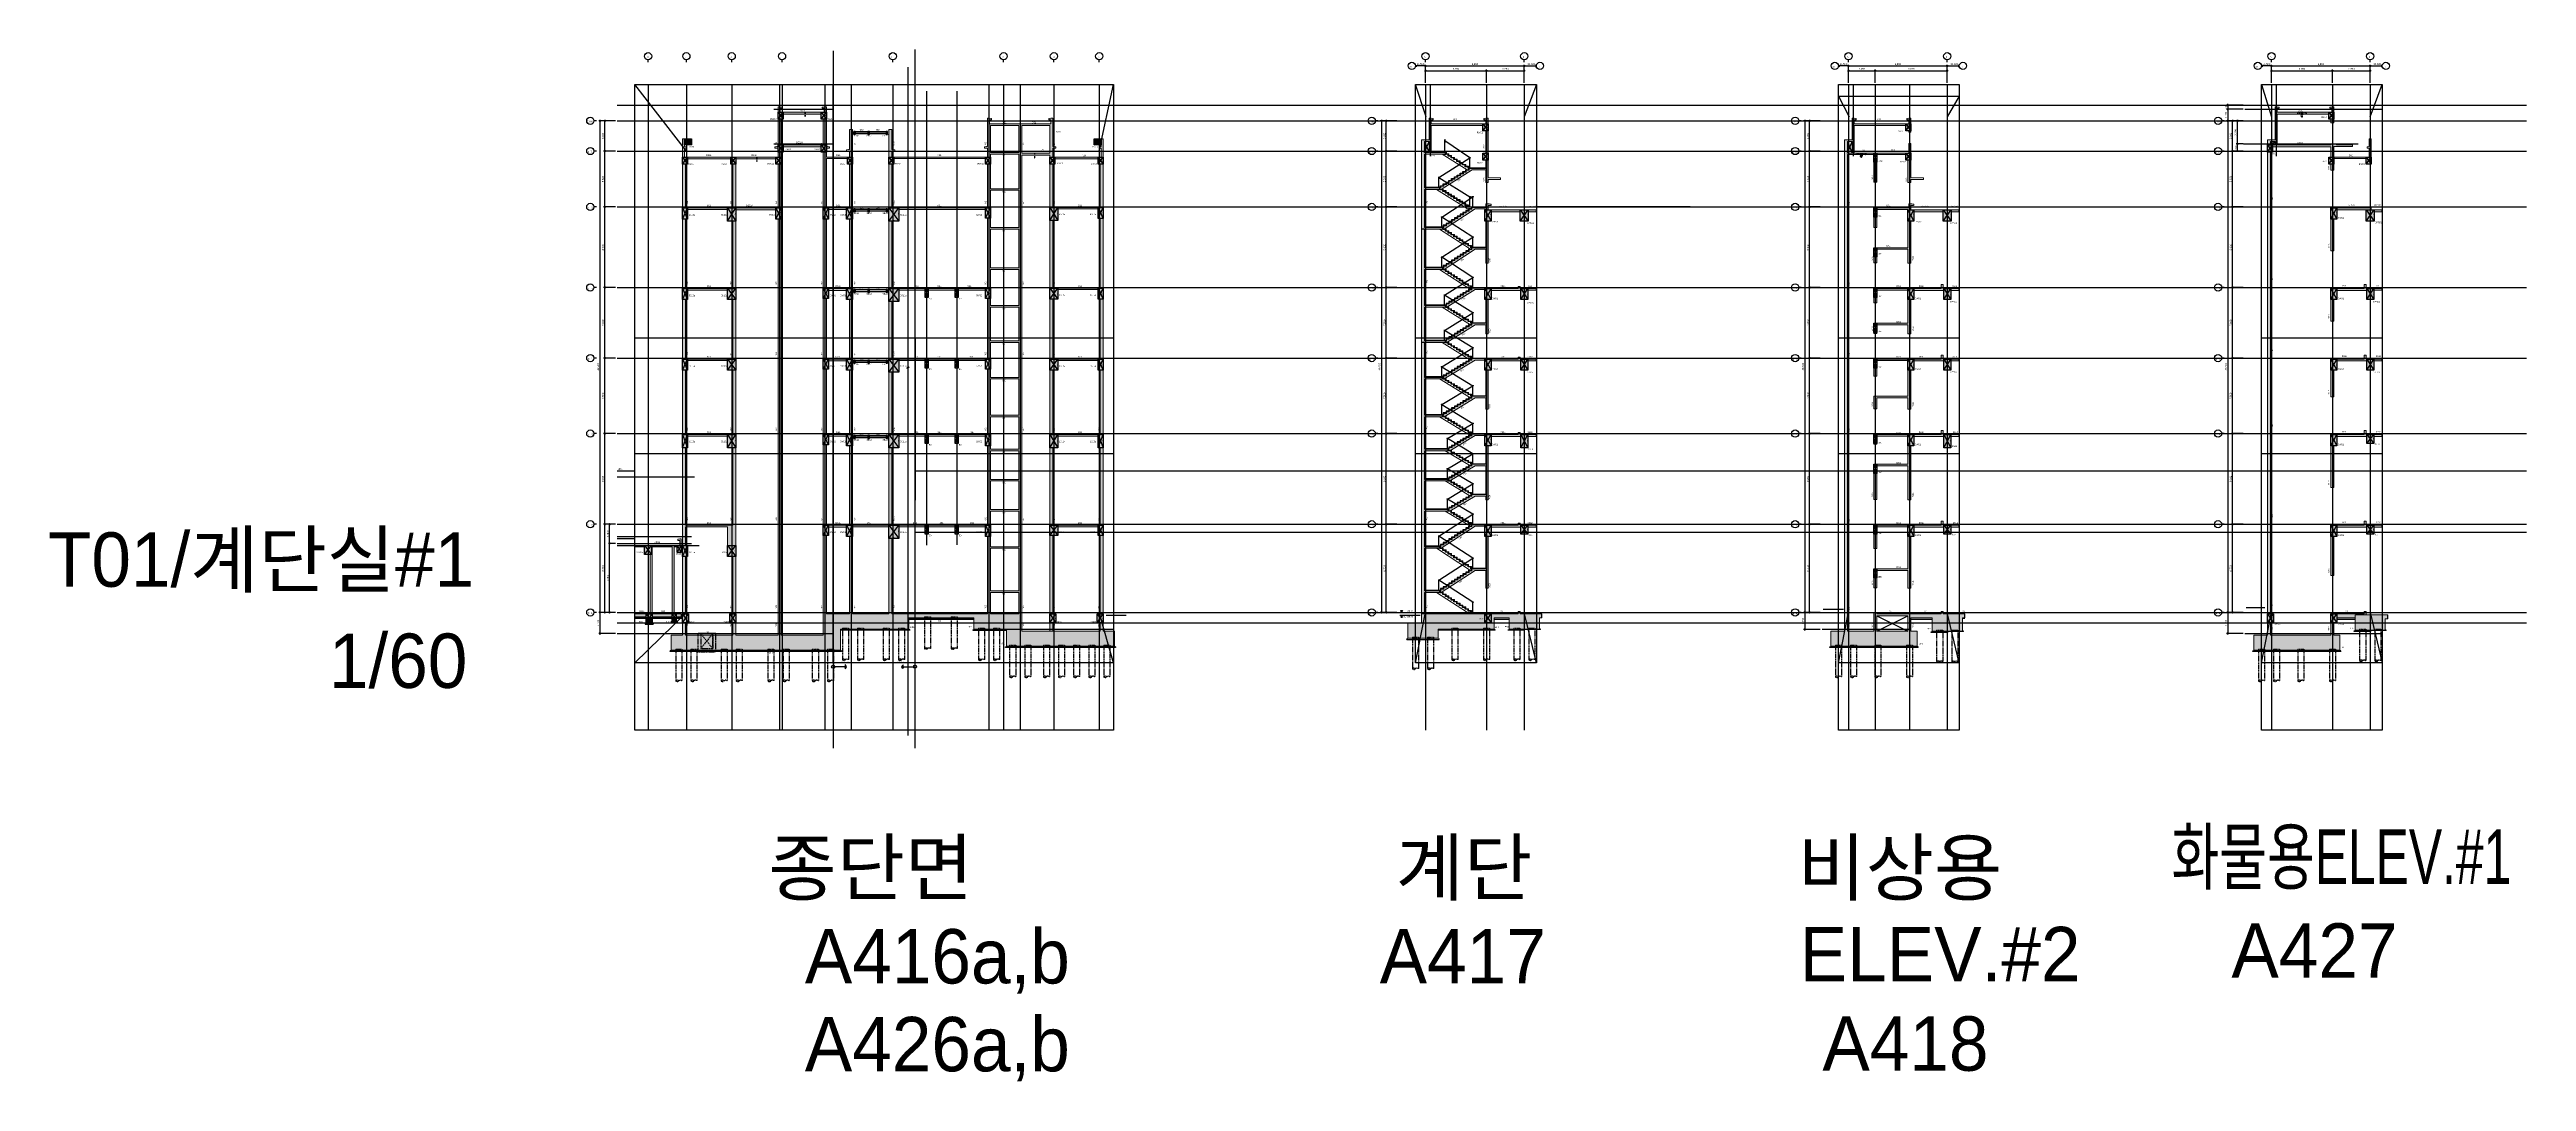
# Model space of a CAD drawing. Header units: millimetres. Extents: x -59434 to 186515, y -46562 to 55873.
import ezdxf
from ezdxf.enums import TextEntityAlignment as Align

# ---------------------------------------------------------------- set-up
doc = ezdxf.new("R2010")
doc.units = ezdxf.units.MM
doc.header["$LTSCALE"] = 60
for name, pattern in [('ACAD_ISO05W100', [33, 24, -3, 0, -3, 0, -3]), ('H1', [1.5, 1, -0.5]), ('HID', [2.3, 1.5, -0.8]), ('HIDDEN', [2, 1, -1])]:
    doc.linetypes.add(name, pattern=pattern)
doc.layers.get('Defpoints').update_dxf_attribs({"color": 151})
for name, color, linetype in [('A-CEN', 1, 'Continuous'), ('A-CEN-AXIS', 1, 'Continuous'), ('A-CORE-ELEV', 5, 'Continuous'), ('A-CORE-HAND', 5, 'Continuous'), ('A-CORE-난간', 5, 'Continuous'), ('A-DIM', 7, 'Continuous'), ('A-DIM-INT', 7, 'Continuous'), ('A-ETC-5', 5, 'Continuous'), ('A-ETC-9', 9, 'Continuous'), ('A-FIN-STAIR', 6, 'Continuous'), ('A-SITE', 3, 'ACAD_ISO05W100'), ('A-버림CONC', 5, 'Continuous'), ('S-STEEL', 3, 'Continuous'), ('구조SOLID', 253, 'Continuous'), ('기초', 5, 'HIDDEN')]:
    doc.layers.add(name, color=color, linetype=linetype)
for name, color, linetype, lineweight in [('A-CON', 2, 'Continuous', 9), ('A-ELE-STAIR', 4, 'HIDDEN', 9), ('A-TEXT', 3, 'Continuous', 9)]:
    doc.layers.add(name, color=color, linetype=linetype, lineweight=lineweight)
for name, color, linetype, plot in [('AS-HIDLINE', 205, 'Continuous', False), ('NOPLOT', 191, 'Continuous', False), ('NOPLOT-DIM', 191, 'Continuous', False), ('NOPLOT-부호', 4, 'Continuous', False)]:
    doc.layers.add(name, color=color, linetype=linetype, plot=plot)
doc.styles.add('Gdim', font='')
doc.styles.add('Gtx', font='')
doc.styles.get('Gdim').set_extended_font_data('Dotum')
doc.styles.get('Gtx').set_extended_font_data('Dotum')
doc.dimstyles.new('G-Xdim', dxfattribs={"dimscale": 30, "dimtxt": 2, "dimasz": 1, "dimexe": 1.2, "dimexo": 1.2, "dimgap": 0, "dimtad": 1, "dimdec": 1, "dimdsep": 46, "dimlunit": 6, "dimtxsty": 'Gdim', "dimcen": 1, "dimse1": 1, "dimse2": 1, "dimsd1": 1, "dimsd2": 1, "dimclrd": 1, "dimclre": 1, "dimclrt": 256, "dimadec": 0, "dimazin": 0, "dimtfac": 1, "dimtdec": 1, "dimtix": 1, "dimtmove": 2, "dimatfit": 1, "dimfxl": 2, "dimtolj": 1, "dimlwd": -1, "dimlwe": -1, "dimarcsym": 0})
doc.dimstyles.new('Gdim60', dxfattribs={"dimscale": 60, "dimtxt": 3, "dimasz": 1, "dimexe": 2, "dimexo": 3, "dimgap": 1, "dimtad": 1, "dimdec": 0, "dimdsep": 46, "dimlunit": 6, "dimtxsty": 'Gdim', "dimblk": 'G3-DOT', "dimcen": 2.5, "dimdle": 2, "dimclrd": 1, "dimclre": 1, "dimclrt": 256, "dimazin": 2, "dimtfac": 1, "dimtdec": 0, "dimtix": 1, "dimtmove": 2, "dimatfit": 3, "dimldrblk": 'DOTSMALL', "dimfxl": 2, "dimtolj": 1, "dimtzin": 0, "dimarcsym": 0})

# ---------------------------------------------------------------- blocks, each defined once
blk = doc.blocks.new('*D128')
at = {"layer": 'Defpoints', "color": 0, "linetype": 'Continuous', "transparency": 16777216}
for p in [(-200, -700), (200, -680), (200, -700)]:
    blk.add_point(p, dxfattribs=at)
at = {"layer": 'AS-HIDLINE', "linetype": 'Continuous', "transparency": 16777216, "insert": (0, -650), "char_height": 60, "attachment_point": 5, "style": 'Gdim'}
blk.add_mtext('\\A1;400', dxfattribs=at)
blk = doc.blocks.new('*D129')
at = {"layer": 'Defpoints', "color": 0, "linetype": 'Continuous', "transparency": 16777216}
for p in [(200, 0), (180, 0), (200, -700)]:
    blk.add_point(p, dxfattribs=at)
at = {"layer": 'AS-HIDLINE', "linetype": 'Continuous', "transparency": 16777216, "insert": (150, -350), "char_height": 60, "attachment_point": 5, "rotation": 90, "style": 'Gdim'}
blk.add_mtext('\\A1;700', dxfattribs=at)
blk = doc.blocks.new('G3-DOT')
at = {"layer": 'A-DIM', "color": 1, "linetype": 'ByBlock'}
blk.add_line((1.5, 0), (-1.5, 0), dxfattribs=at)
at = {"layer": 'A-DIM', "color": 1, "linetype": 'ByBlock', "const_width": 3}
blk.add_lwpolyline([(0.375, 0, 1), (-0.375, 0, 1)], format="xyb", close=True, dxfattribs=at)
blk = doc.blocks.new('*D70')
at = {"layer": 'Defpoints', "color": 0, "transparency": 16777216}
for p in [(-3066, 48800), (-3066, 0), (-4778, 0)]:
    blk.add_point(p, dxfattribs=at)
at = {"layer": 'NOPLOT-DIM', "color": 1, "lineweight": -2, "transparency": 16777216}
for p, q in [((-3246, 48800), (-4898, 48800)), ((-4778, 48740), (-4778, 60)), ((-3246, 0), (-4898, 0))]:
    blk.add_line(p, q, dxfattribs=at)
at = {"layer": 'NOPLOT-DIM', "color": 1, "lineweight": -2, "transparency": 16777216, "xscale": 60, "yscale": 60, "zscale": 60}
for p, rotation in [((-4778, 48800), 90), ((-4778, 0), 270)]:
    blk.add_blockref('G3-DOT', p, dxfattribs=dict(at, rotation=rotation))
at = {"layer": 'NOPLOT-DIM', "transparency": 16777216, "insert": (-4945, 24400), "char_height": 180, "attachment_point": 5, "rotation": 90, "style": 'Gdim'}
blk.add_mtext('\\A1;48,800', dxfattribs=at)
blk = doc.blocks.new('_DotSmall')
at = {"color": 0, "linetype": 'ByBlock', "const_width": 0.5}
blk.add_lwpolyline([(-0.0625, 0, 1), (0.0625, 0, 1)], format="xyb", close=True, dxfattribs=at)
blk = doc.blocks.new('*D71')
at = {"layer": 'Defpoints', "color": 0, "transparency": 16777216}
for p in [(-4298, 8750), (-3066, 8750), (-3066, 0)]:
    blk.add_point(p, dxfattribs=at)
at = {"layer": 'NOPLOT-DIM', "color": 1, "lineweight": -2, "transparency": 16777216}
for p, q in [((-3246, 8750), (-4418, 8750)), ((-4298, 60), (-4298, 8690)), ((-3246, 0), (-4418, 0))]:
    blk.add_line(p, q, dxfattribs=at)
at = {"layer": 'NOPLOT-DIM', "color": 1, "lineweight": -2, "transparency": 16777216, "xscale": 60, "yscale": 60, "zscale": 60}
for p, rotation in [((-4298, 8750), 90), ((-4298, 0), 270)]:
    blk.add_blockref('G3-DOT', p, dxfattribs=dict(at, rotation=rotation))
at = {"layer": 'NOPLOT-DIM', "transparency": 16777216, "insert": (-4465, 4375), "char_height": 180, "attachment_point": 5, "rotation": 90, "style": 'Gdim'}
blk.add_mtext('\\A1;8,750', dxfattribs=at)
blk = doc.blocks.new('*D72')
at = {"layer": 'Defpoints', "color": 0, "transparency": 16777216}
for p in [(-4298, 17750), (-3066, 17750), (-3066, 8750)]:
    blk.add_point(p, dxfattribs=at)
at = {"layer": 'NOPLOT-DIM', "color": 1, "lineweight": -2, "transparency": 16777216}
for p, q in [((-3246, 17750), (-4418, 17750)), ((-4298, 8810), (-4298, 17690)), ((-3246, 8750), (-4418, 8750))]:
    blk.add_line(p, q, dxfattribs=at)
at = {"layer": 'NOPLOT-DIM', "color": 1, "lineweight": -2, "transparency": 16777216, "xscale": 60, "yscale": 60, "zscale": 60}
for p, rotation in [((-4298, 17750), 90), ((-4298, 8750), 270)]:
    blk.add_blockref('G3-DOT', p, dxfattribs=dict(at, rotation=rotation))
at = {"layer": 'NOPLOT-DIM', "transparency": 16777216, "insert": (-4465, 13250), "char_height": 180, "attachment_point": 5, "rotation": 90, "style": 'Gdim'}
blk.add_mtext('\\A1;9,000', dxfattribs=at)
blk = doc.blocks.new('*D73')
at = {"layer": 'Defpoints', "color": 0, "transparency": 16777216}
for p in [(-4298, 25250), (-3066, 25250), (-3066, 17750)]:
    blk.add_point(p, dxfattribs=at)
at = {"layer": 'NOPLOT-DIM', "color": 1, "lineweight": -2, "transparency": 16777216}
for p, q in [((-3246, 25250), (-4418, 25250)), ((-4298, 17810), (-4298, 25190)), ((-3246, 17750), (-4418, 17750))]:
    blk.add_line(p, q, dxfattribs=at)
at = {"layer": 'NOPLOT-DIM', "color": 1, "lineweight": -2, "transparency": 16777216, "xscale": 60, "yscale": 60, "zscale": 60}
for p, rotation in [((-4298, 25250), 90), ((-4298, 17750), 270)]:
    blk.add_blockref('G3-DOT', p, dxfattribs=dict(at, rotation=rotation))
at = {"layer": 'NOPLOT-DIM', "transparency": 16777216, "insert": (-4465, 21500), "char_height": 180, "attachment_point": 5, "rotation": 90, "style": 'Gdim'}
blk.add_mtext('\\A1;7,500', dxfattribs=at)
blk = doc.blocks.new('*D10')
at = {"layer": 'Defpoints', "color": 0, "transparency": 16777216}
for p in [(-4298, 32250), (-3066, 32250), (-3066, 25250)]:
    blk.add_point(p, dxfattribs=at)
at = {"layer": 'NOPLOT-DIM', "color": 1, "lineweight": -2, "transparency": 16777216}
for p, q in [((-3246, 32250), (-4418, 32250)), ((-4298, 25310), (-4298, 32190)), ((-3246, 25250), (-4418, 25250))]:
    blk.add_line(p, q, dxfattribs=at)
at = {"layer": 'NOPLOT-DIM', "color": 1, "lineweight": -2, "transparency": 16777216, "xscale": 60, "yscale": 60, "zscale": 60}
for p, rotation in [((-4298, 32250), 90), ((-4298, 25250), 270)]:
    blk.add_blockref('G3-DOT', p, dxfattribs=dict(at, rotation=rotation))
at = {"layer": 'NOPLOT-DIM', "transparency": 16777216, "insert": (-4465, 28750), "char_height": 180, "attachment_point": 5, "rotation": 90, "style": 'Gdim'}
blk.add_mtext('\\A1;7,000', dxfattribs=at)
blk = doc.blocks.new('*D11')
at = {"layer": 'Defpoints', "color": 0, "transparency": 16777216}
for p in [(-4298, 40250), (-3066, 40250), (-3066, 32250)]:
    blk.add_point(p, dxfattribs=at)
at = {"layer": 'NOPLOT-DIM', "color": 1, "lineweight": -2, "transparency": 16777216}
for p, q in [((-3246, 40250), (-4418, 40250)), ((-4298, 32310), (-4298, 40190)), ((-3246, 32250), (-4418, 32250))]:
    blk.add_line(p, q, dxfattribs=at)
at = {"layer": 'NOPLOT-DIM', "color": 1, "lineweight": -2, "transparency": 16777216, "xscale": 60, "yscale": 60, "zscale": 60}
for p, rotation in [((-4298, 40250), 90), ((-4298, 32250), 270)]:
    blk.add_blockref('G3-DOT', p, dxfattribs=dict(at, rotation=rotation))
at = {"layer": 'NOPLOT-DIM', "transparency": 16777216, "insert": (-4465, 36250), "char_height": 180, "attachment_point": 5, "rotation": 90, "style": 'Gdim'}
blk.add_mtext('\\A1;8,000', dxfattribs=at)
blk = doc.blocks.new('*D12')
at = {"layer": 'Defpoints', "color": 0, "transparency": 16777216}
for p in [(-4298, 45800), (-3066, 45800), (-3066, 40250)]:
    blk.add_point(p, dxfattribs=at)
at = {"layer": 'NOPLOT-DIM', "color": 1, "lineweight": -2, "transparency": 16777216}
for p, q in [((-3246, 45800), (-4418, 45800)), ((-4298, 40310), (-4298, 45740)), ((-3246, 40250), (-4418, 40250))]:
    blk.add_line(p, q, dxfattribs=at)
at = {"layer": 'NOPLOT-DIM', "color": 1, "lineweight": -2, "transparency": 16777216, "xscale": 60, "yscale": 60, "zscale": 60}
for p, rotation in [((-4298, 45800), 90), ((-4298, 40250), 270)]:
    blk.add_blockref('G3-DOT', p, dxfattribs=dict(at, rotation=rotation))
at = {"layer": 'NOPLOT-DIM', "transparency": 16777216, "insert": (-4465, 43025), "char_height": 180, "attachment_point": 5, "rotation": 90, "style": 'Gdim'}
blk.add_mtext('\\A1;5,550', dxfattribs=at)
blk = doc.blocks.new('*D13')
at = {"layer": 'Defpoints', "color": 0, "transparency": 16777216}
for p in [(-4298, 48800), (-3066, 48800), (-3066, 45800)]:
    blk.add_point(p, dxfattribs=at)
at = {"layer": 'NOPLOT-DIM', "color": 1, "lineweight": -2, "transparency": 16777216}
for p, q in [((-3246, 48800), (-4418, 48800)), ((-4298, 45860), (-4298, 48740)), ((-3246, 45800), (-4418, 45800))]:
    blk.add_line(p, q, dxfattribs=at)
at = {"layer": 'NOPLOT-DIM', "color": 1, "lineweight": -2, "transparency": 16777216, "xscale": 60, "yscale": 60, "zscale": 60}
for p, rotation in [((-4298, 48800), 90), ((-4298, 45800), 270)]:
    blk.add_blockref('G3-DOT', p, dxfattribs=dict(at, rotation=rotation))
at = {"layer": 'NOPLOT-DIM', "transparency": 16777216, "insert": (-4465, 47300), "char_height": 180, "attachment_point": 5, "rotation": 90, "style": 'Gdim'}
blk.add_mtext('\\A1;3,000', dxfattribs=at)
blk = doc.blocks.new('*D14')
at = {"layer": 'Defpoints', "color": 0, "transparency": 16777216}
for p in [(167250, 52397), (171000, 53769), (171000, 52397)]:
    blk.add_point(p, dxfattribs=at)
at = {"layer": 'NOPLOT-DIM', "color": 1, "lineweight": -2, "transparency": 16777216}
for p, q in [((167250, 52577), (167250, 53889)), ((167310, 53769), (170940, 53769)), ((171000, 52577), (171000, 53889))]:
    blk.add_line(p, q, dxfattribs=at)
at = {"layer": 'NOPLOT-DIM', "color": 1, "lineweight": -2, "transparency": 16777216, "xscale": 60, "yscale": 60, "zscale": 60, "rotation": 180}
blk.add_blockref('G3-DOT', (167250, 53769), dxfattribs=at)
at = {"layer": 'NOPLOT-DIM', "color": 1, "lineweight": -2, "transparency": 16777216, "xscale": 60, "yscale": 60, "zscale": 60}
blk.add_blockref('G3-DOT', (171000, 53769), dxfattribs=at)
at = {"layer": 'NOPLOT-DIM', "transparency": 16777216, "insert": (169125, 53937), "char_height": 180, "attachment_point": 5, "style": 'Gdim'}
blk.add_mtext('\\A1;3,750', dxfattribs=at)
blk = doc.blocks.new('*D15')
at = {"layer": 'Defpoints', "color": 0, "transparency": 16777216}
for p in [(171000, 54249), (161200, 52397), (171000, 52397)]:
    blk.add_point(p, dxfattribs=at)
at = {"layer": 'NOPLOT-DIM', "color": 1, "lineweight": -2, "transparency": 16777216}
for p, q in [((161200, 52577), (161200, 54369)), ((161260, 54249), (170940, 54249)), ((171000, 52577), (171000, 54369))]:
    blk.add_line(p, q, dxfattribs=at)
at = {"layer": 'NOPLOT-DIM', "color": 1, "lineweight": -2, "transparency": 16777216, "xscale": 60, "yscale": 60, "zscale": 60, "rotation": 180}
blk.add_blockref('G3-DOT', (161200, 54249), dxfattribs=at)
at = {"layer": 'NOPLOT-DIM', "color": 1, "lineweight": -2, "transparency": 16777216, "xscale": 60, "yscale": 60, "zscale": 60}
blk.add_blockref('G3-DOT', (171000, 54249), dxfattribs=at)
at = {"layer": 'NOPLOT-DIM', "transparency": 16777216, "insert": (166100, 54417), "char_height": 180, "attachment_point": 5, "style": 'Gdim'}
blk.add_mtext('\\A1;9,800', dxfattribs=at)
blk = doc.blocks.new('*D16')
at = {"layer": 'Defpoints', "color": 0, "transparency": 16777216}
for p in [(161200, 52397, 0), (167250, 53769, 0), (167250, 52397)]:
    blk.add_point(p, dxfattribs=at)
at = {"layer": 'NOPLOT-DIM', "color": 1, "lineweight": -2, "transparency": 16777216}
for p, q in [((161200, 52577, 0), (161200, 53889, 0)), ((161260, 53769, 0), (167190, 53769, 0)), ((167250, 52577, 0), (167250, 53889, 0))]:
    blk.add_line(p, q, dxfattribs=at)
at = {"layer": 'NOPLOT-DIM', "color": 1, "lineweight": -2, "transparency": 16777216, "xscale": 60, "yscale": 60, "zscale": 60, "rotation": 180}
blk.add_blockref('G3-DOT', (161200, 53769, 0), dxfattribs=at)
at = {"layer": 'NOPLOT-DIM', "color": 1, "lineweight": -2, "transparency": 16777216, "xscale": 60, "yscale": 60, "zscale": 60}
blk.add_blockref('G3-DOT', (167250, 53769, 0), dxfattribs=at)
at = {"layer": 'NOPLOT-DIM', "transparency": 16777216, "insert": (164225, 53937, 0), "char_height": 180, "attachment_point": 5, "style": 'Gdim'}
blk.add_mtext('\\A1;6,050', dxfattribs=at)
blk = doc.blocks.new('*D17')
at = {"layer": 'Defpoints', "color": 0, "transparency": 16777216}
for p in [(121850, 52397), (129000, 53769), (129000, 52397)]:
    blk.add_point(p, dxfattribs=at)
at = {"layer": 'NOPLOT-DIM', "color": 1, "lineweight": -2, "transparency": 16777216}
for p, q in [((121850, 52577), (121850, 53889)), ((121910, 53769), (128940, 53769)), ((129000, 52577), (129000, 53889))]:
    blk.add_line(p, q, dxfattribs=at)
at = {"layer": 'NOPLOT-DIM', "color": 1, "lineweight": -2, "transparency": 16777216, "xscale": 60, "yscale": 60, "zscale": 60, "rotation": 180}
blk.add_blockref('G3-DOT', (121850, 53769), dxfattribs=at)
at = {"layer": 'NOPLOT-DIM', "color": 1, "lineweight": -2, "transparency": 16777216, "xscale": 60, "yscale": 60, "zscale": 60}
blk.add_blockref('G3-DOT', (129000, 53769), dxfattribs=at)
at = {"layer": 'NOPLOT-DIM', "transparency": 16777216, "insert": (125425, 53937), "char_height": 180, "attachment_point": 5, "style": 'Gdim'}
blk.add_mtext('\\A1;7,150', dxfattribs=at)
blk = doc.blocks.new('*D18')
at = {"layer": 'Defpoints', "color": 0, "transparency": 16777216}
for p in [(129000, 54249), (119200, 52397), (129000, 52397)]:
    blk.add_point(p, dxfattribs=at)
at = {"layer": 'NOPLOT-DIM', "color": 1, "lineweight": -2, "transparency": 16777216}
for p, q in [((119200, 52577), (119200, 54369)), ((119260, 54249), (128940, 54249)), ((129000, 52577), (129000, 54369))]:
    blk.add_line(p, q, dxfattribs=at)
at = {"layer": 'NOPLOT-DIM', "color": 1, "lineweight": -2, "transparency": 16777216, "xscale": 60, "yscale": 60, "zscale": 60, "rotation": 180}
blk.add_blockref('G3-DOT', (119200, 54249), dxfattribs=at)
at = {"layer": 'NOPLOT-DIM', "color": 1, "lineweight": -2, "transparency": 16777216, "xscale": 60, "yscale": 60, "zscale": 60}
blk.add_blockref('G3-DOT', (129000, 54249), dxfattribs=at)
at = {"layer": 'NOPLOT-DIM', "transparency": 16777216, "insert": (124100, 54417), "char_height": 180, "attachment_point": 5, "style": 'Gdim'}
blk.add_mtext('\\A1;9,800', dxfattribs=at)
blk = doc.blocks.new('*D19')
at = {"layer": 'Defpoints', "color": 0, "transparency": 16777216}
for p in [(119200, 52397, 0), (121850, 53769, 0), (121850, 52397)]:
    blk.add_point(p, dxfattribs=at)
at = {"layer": 'NOPLOT-DIM', "color": 1, "lineweight": -2, "transparency": 16777216}
for p, q in [((119200, 52577, 0), (119200, 53889, 0)), ((119260, 53769, 0), (121790, 53769, 0)), ((121850, 52577, 0), (121850, 53889, 0))]:
    blk.add_line(p, q, dxfattribs=at)
at = {"layer": 'NOPLOT-DIM', "color": 1, "lineweight": -2, "transparency": 16777216, "xscale": 60, "yscale": 60, "zscale": 60, "rotation": 180}
blk.add_blockref('G3-DOT', (119200, 53769, 0), dxfattribs=at)
at = {"layer": 'NOPLOT-DIM', "color": 1, "lineweight": -2, "transparency": 16777216, "xscale": 60, "yscale": 60, "zscale": 60}
blk.add_blockref('G3-DOT', (121850, 53769, 0), dxfattribs=at)
at = {"layer": 'NOPLOT-DIM', "transparency": 16777216, "insert": (120525, 53937, 0), "char_height": 180, "attachment_point": 5, "style": 'Gdim'}
blk.add_mtext('\\A1;2,650', dxfattribs=at)
blk = doc.blocks.new('*D20')
at = {"layer": 'Defpoints', "color": 0, "transparency": 16777216}
for p in [(-3066, 0), (-4778, -2100), (-3066, -2100)]:
    blk.add_point(p, dxfattribs=at)
at = {"layer": 'NOPLOT-DIM', "color": 1, "lineweight": -2, "transparency": 16777216}
for p, q in [((-3246, 0), (-4898, 0)), ((-3246, -2100), (-4898, -2100)), ((-4778, -60), (-4778, -2040))]:
    blk.add_line(p, q, dxfattribs=at)
at = {"layer": 'NOPLOT-DIM', "color": 1, "lineweight": -2, "transparency": 16777216, "xscale": 60, "yscale": 60, "zscale": 60}
for p, rotation in [((-4778, 0), 90), ((-4778, -2100), 270)]:
    blk.add_blockref('G3-DOT', p, dxfattribs=dict(at, rotation=rotation))
at = {"layer": 'NOPLOT-DIM', "transparency": 16777216, "insert": (-4945, -1050), "char_height": 180, "attachment_point": 5, "rotation": 90, "style": 'Gdim'}
blk.add_mtext('\\A1;2,100', dxfattribs=at)
blk = doc.blocks.new('*D21')
at = {"layer": 'Defpoints', "color": 0, "transparency": 16777216}
for p in [(158566, 48800), (158566, 0, 0), (156853, 0, 0)]:
    blk.add_point(p, dxfattribs=at)
at = {"layer": 'NOPLOT-DIM', "color": 1, "lineweight": -2, "transparency": 16777216}
for p, q in [((158386, 48800, 0), (156733, 48800, 0)), ((156853, 48740, 0), (156853, 60, 0)), ((158386, 0, 0), (156733, 0, 0))]:
    blk.add_line(p, q, dxfattribs=at)
at = {"layer": 'NOPLOT-DIM', "color": 1, "lineweight": -2, "transparency": 16777216, "xscale": 60, "yscale": 60, "zscale": 60}
for p, rotation in [((156853, 48800, 0), 90), ((156853, 0, 0), 270)]:
    blk.add_blockref('G3-DOT', p, dxfattribs=dict(at, rotation=rotation))
at = {"layer": 'NOPLOT-DIM', "transparency": 16777216, "insert": (156686, 24400, 0), "char_height": 180, "attachment_point": 5, "rotation": 90, "style": 'Gdim'}
blk.add_mtext('\\A1;48,800', dxfattribs=at)
blk = doc.blocks.new('*D22')
at = {"layer": 'Defpoints', "color": 0, "transparency": 16777216}
for p in [(157333, 8750, 0), (158566, 8750, 0), (158566, 0, 0)]:
    blk.add_point(p, dxfattribs=at)
at = {"layer": 'NOPLOT-DIM', "color": 1, "lineweight": -2, "transparency": 16777216}
for p, q in [((158386, 8750, 0), (157213, 8750, 0)), ((157333, 60, 0), (157333, 8690, 0)), ((158386, 0, 0), (157213, 0, 0))]:
    blk.add_line(p, q, dxfattribs=at)
at = {"layer": 'NOPLOT-DIM', "color": 1, "lineweight": -2, "transparency": 16777216, "xscale": 60, "yscale": 60, "zscale": 60}
for p, rotation in [((157333, 8750, 0), 90), ((157333, 0, 0), 270)]:
    blk.add_blockref('G3-DOT', p, dxfattribs=dict(at, rotation=rotation))
at = {"layer": 'NOPLOT-DIM', "transparency": 16777216, "insert": (157166, 4375, 0), "char_height": 180, "attachment_point": 5, "rotation": 90, "style": 'Gdim'}
blk.add_mtext('\\A1;8,750', dxfattribs=at)
blk = doc.blocks.new('*D23')
at = {"layer": 'Defpoints', "color": 0, "transparency": 16777216}
for p in [(157333, 17750, 0), (158566, 17750), (158566, 8750, 0)]:
    blk.add_point(p, dxfattribs=at)
at = {"layer": 'NOPLOT-DIM', "color": 1, "lineweight": -2, "transparency": 16777216}
for p, q in [((158386, 17750, 0), (157213, 17750, 0)), ((157333, 8810, 0), (157333, 17690, 0)), ((158386, 8750, 0), (157213, 8750, 0))]:
    blk.add_line(p, q, dxfattribs=at)
at = {"layer": 'NOPLOT-DIM', "color": 1, "lineweight": -2, "transparency": 16777216, "xscale": 60, "yscale": 60, "zscale": 60}
for p, rotation in [((157333, 17750, 0), 90), ((157333, 8750, 0), 270)]:
    blk.add_blockref('G3-DOT', p, dxfattribs=dict(at, rotation=rotation))
at = {"layer": 'NOPLOT-DIM', "transparency": 16777216, "insert": (157166, 13250, 0), "char_height": 180, "attachment_point": 5, "rotation": 90, "style": 'Gdim'}
blk.add_mtext('\\A1;9,000', dxfattribs=at)
blk = doc.blocks.new('*D24')
at = {"layer": 'Defpoints', "color": 0, "transparency": 16777216}
for p in [(157333, 25250, 0), (158566, 25250, 0), (158566, 17750)]:
    blk.add_point(p, dxfattribs=at)
at = {"layer": 'NOPLOT-DIM', "color": 1, "lineweight": -2, "transparency": 16777216}
for p, q in [((158386, 25250, 0), (157213, 25250, 0)), ((157333, 17810, 0), (157333, 25190, 0)), ((158386, 17750, 0), (157213, 17750, 0))]:
    blk.add_line(p, q, dxfattribs=at)
at = {"layer": 'NOPLOT-DIM', "color": 1, "lineweight": -2, "transparency": 16777216, "xscale": 60, "yscale": 60, "zscale": 60}
for p, rotation in [((157333, 25250, 0), 90), ((157333, 17750, 0), 270)]:
    blk.add_blockref('G3-DOT', p, dxfattribs=dict(at, rotation=rotation))
at = {"layer": 'NOPLOT-DIM', "transparency": 16777216, "insert": (157166, 21500, 0), "char_height": 180, "attachment_point": 5, "rotation": 90, "style": 'Gdim'}
blk.add_mtext('\\A1;7,500', dxfattribs=at)
blk = doc.blocks.new('*D25')
at = {"layer": 'Defpoints', "color": 0, "transparency": 16777216}
for p in [(157333, 32250, 0), (158566, 32250, 0), (158566, 25250, 0)]:
    blk.add_point(p, dxfattribs=at)
at = {"layer": 'NOPLOT-DIM', "color": 1, "lineweight": -2, "transparency": 16777216}
for p, q in [((158386, 32250, 0), (157213, 32250, 0)), ((157333, 25310, 0), (157333, 32190, 0)), ((158386, 25250, 0), (157213, 25250, 0))]:
    blk.add_line(p, q, dxfattribs=at)
at = {"layer": 'NOPLOT-DIM', "color": 1, "lineweight": -2, "transparency": 16777216, "xscale": 60, "yscale": 60, "zscale": 60}
for p, rotation in [((157333, 32250, 0), 90), ((157333, 25250, 0), 270)]:
    blk.add_blockref('G3-DOT', p, dxfattribs=dict(at, rotation=rotation))
at = {"layer": 'NOPLOT-DIM', "transparency": 16777216, "insert": (157166, 28750, 0), "char_height": 180, "attachment_point": 5, "rotation": 90, "style": 'Gdim'}
blk.add_mtext('\\A1;7,000', dxfattribs=at)
blk = doc.blocks.new('*D26')
at = {"layer": 'Defpoints', "color": 0, "transparency": 16777216}
for p in [(157333, 40250, 0), (158566, 40250, 0), (158566, 32250, 0)]:
    blk.add_point(p, dxfattribs=at)
at = {"layer": 'NOPLOT-DIM', "color": 1, "lineweight": -2, "transparency": 16777216}
for p, q in [((158386, 40250, 0), (157213, 40250, 0)), ((157333, 32310, 0), (157333, 40190, 0)), ((158386, 32250, 0), (157213, 32250, 0))]:
    blk.add_line(p, q, dxfattribs=at)
at = {"layer": 'NOPLOT-DIM', "color": 1, "lineweight": -2, "transparency": 16777216, "xscale": 60, "yscale": 60, "zscale": 60}
for p, rotation in [((157333, 40250, 0), 90), ((157333, 32250, 0), 270)]:
    blk.add_blockref('G3-DOT', p, dxfattribs=dict(at, rotation=rotation))
at = {"layer": 'NOPLOT-DIM', "transparency": 16777216, "insert": (157166, 36250, 0), "char_height": 180, "attachment_point": 5, "rotation": 90, "style": 'Gdim'}
blk.add_mtext('\\A1;8,000', dxfattribs=at)
blk = doc.blocks.new('*D27')
at = {"layer": 'Defpoints', "color": 0, "transparency": 16777216}
for p in [(157333, 45800, 0), (158566, 45800, 0), (158566, 40250, 0)]:
    blk.add_point(p, dxfattribs=at)
at = {"layer": 'NOPLOT-DIM', "color": 1, "lineweight": -2, "transparency": 16777216}
for p, q in [((158386, 45800, 0), (157213, 45800, 0)), ((157333, 40310, 0), (157333, 45740, 0)), ((158386, 40250, 0), (157213, 40250, 0))]:
    blk.add_line(p, q, dxfattribs=at)
at = {"layer": 'NOPLOT-DIM', "color": 1, "lineweight": -2, "transparency": 16777216, "xscale": 60, "yscale": 60, "zscale": 60}
for p, rotation in [((157333, 45800, 0), 90), ((157333, 40250, 0), 270)]:
    blk.add_blockref('G3-DOT', p, dxfattribs=dict(at, rotation=rotation))
at = {"layer": 'NOPLOT-DIM', "transparency": 16777216, "insert": (157166, 43025, 0), "char_height": 180, "attachment_point": 5, "rotation": 90, "style": 'Gdim'}
blk.add_mtext('\\A1;5,550', dxfattribs=at)
blk = doc.blocks.new('*D28')
at = {"layer": 'Defpoints', "color": 0, "transparency": 16777216}
for p in [(157333, 48800, 0), (158566, 48800), (158566, 45800, 0)]:
    blk.add_point(p, dxfattribs=at)
at = {"layer": 'NOPLOT-DIM', "color": 1, "lineweight": -2, "transparency": 16777216}
for p, q in [((158386, 48800, 0), (157213, 48800, 0)), ((157333, 45860, 0), (157333, 48740, 0)), ((158386, 45800, 0), (157213, 45800, 0))]:
    blk.add_line(p, q, dxfattribs=at)
at = {"layer": 'NOPLOT-DIM', "color": 1, "lineweight": -2, "transparency": 16777216, "xscale": 60, "yscale": 60, "zscale": 60}
for p, rotation in [((157333, 48800, 0), 90), ((157333, 45800, 0), 270)]:
    blk.add_blockref('G3-DOT', p, dxfattribs=dict(at, rotation=rotation))
at = {"layer": 'NOPLOT-DIM', "transparency": 16777216, "insert": (157166, 47300, 0), "char_height": 180, "attachment_point": 5, "rotation": 90, "style": 'Gdim'}
blk.add_mtext('\\A1;3,000', dxfattribs=at)
blk = doc.blocks.new('*D29')
at = {"layer": 'Defpoints', "color": 0, "transparency": 16777216}
for p in [(158566, 0, 0), (156853, -2100, 0), (158566, -2100, 0)]:
    blk.add_point(p, dxfattribs=at)
at = {"layer": 'NOPLOT-DIM', "color": 1, "lineweight": -2, "transparency": 16777216}
for p, q in [((158386, 0, 0), (156733, 0, 0)), ((158386, -2100, 0), (156733, -2100, 0)), ((156853, -60, 0), (156853, -2040, 0))]:
    blk.add_line(p, q, dxfattribs=at)
at = {"layer": 'NOPLOT-DIM', "color": 1, "lineweight": -2, "transparency": 16777216, "xscale": 60, "yscale": 60, "zscale": 60}
for p, rotation in [((156853, 0, 0), 90), ((156853, -2100, 0), 270)]:
    blk.add_blockref('G3-DOT', p, dxfattribs=dict(at, rotation=rotation))
at = {"layer": 'NOPLOT-DIM', "transparency": 16777216, "insert": (156686, -1050, 0), "char_height": 180, "attachment_point": 5, "rotation": 90, "style": 'Gdim'}
blk.add_mtext('\\A1;2,100', dxfattribs=at)
blk = doc.blocks.new('*D30')
at = {"layer": 'Defpoints', "color": 0, "transparency": 16777216}
for p in [(116570, 48800, 0), (116570, 0, 0), (114858, 0, 0)]:
    blk.add_point(p, dxfattribs=at)
at = {"layer": 'NOPLOT-DIM', "color": 1, "lineweight": -2, "transparency": 16777216}
for p, q in [((116390, 48800, 0), (114738, 48800, 0)), ((114858, 48740, 0), (114858, 60, 0)), ((116390, 0, 0), (114738, 0, 0))]:
    blk.add_line(p, q, dxfattribs=at)
at = {"layer": 'NOPLOT-DIM', "color": 1, "lineweight": -2, "transparency": 16777216, "xscale": 60, "yscale": 60, "zscale": 60}
for p, rotation in [((114858, 48800, 0), 90), ((114858, 0, 0), 270)]:
    blk.add_blockref('G3-DOT', p, dxfattribs=dict(at, rotation=rotation))
at = {"layer": 'NOPLOT-DIM', "transparency": 16777216, "insert": (114690, 24400, 0), "char_height": 180, "attachment_point": 5, "rotation": 90, "style": 'Gdim'}
blk.add_mtext('\\A1;48,800', dxfattribs=at)
blk = doc.blocks.new('*D31')
at = {"layer": 'Defpoints', "color": 0, "transparency": 16777216}
for p in [(115338, 8750, 0), (116570, 8750, 0), (116570, 0, 0)]:
    blk.add_point(p, dxfattribs=at)
at = {"layer": 'NOPLOT-DIM', "color": 1, "lineweight": -2, "transparency": 16777216}
for p, q in [((116390, 8750, 0), (115218, 8750, 0)), ((115338, 60, 0), (115338, 8690, 0)), ((116390, 0, 0), (115218, 0, 0))]:
    blk.add_line(p, q, dxfattribs=at)
at = {"layer": 'NOPLOT-DIM', "color": 1, "lineweight": -2, "transparency": 16777216, "xscale": 60, "yscale": 60, "zscale": 60}
for p, rotation in [((115338, 8750, 0), 90), ((115338, 0, 0), 270)]:
    blk.add_blockref('G3-DOT', p, dxfattribs=dict(at, rotation=rotation))
at = {"layer": 'NOPLOT-DIM', "transparency": 16777216, "insert": (115170, 4375, 0), "char_height": 180, "attachment_point": 5, "rotation": 90, "style": 'Gdim'}
blk.add_mtext('\\A1;8,750', dxfattribs=at)
blk = doc.blocks.new('*D32')
at = {"layer": 'Defpoints', "color": 0, "transparency": 16777216}
for p in [(115338, 17750, 0), (116570, 17750), (116570, 8750, 0)]:
    blk.add_point(p, dxfattribs=at)
at = {"layer": 'NOPLOT-DIM', "color": 1, "lineweight": -2, "transparency": 16777216}
for p, q in [((116390, 17750, 0), (115218, 17750, 0)), ((115338, 8810, 0), (115338, 17690, 0)), ((116390, 8750, 0), (115218, 8750, 0))]:
    blk.add_line(p, q, dxfattribs=at)
at = {"layer": 'NOPLOT-DIM', "color": 1, "lineweight": -2, "transparency": 16777216, "xscale": 60, "yscale": 60, "zscale": 60}
for p, rotation in [((115338, 17750, 0), 90), ((115338, 8750, 0), 270)]:
    blk.add_blockref('G3-DOT', p, dxfattribs=dict(at, rotation=rotation))
at = {"layer": 'NOPLOT-DIM', "transparency": 16777216, "insert": (115170, 13250, 0), "char_height": 180, "attachment_point": 5, "rotation": 90, "style": 'Gdim'}
blk.add_mtext('\\A1;9,000', dxfattribs=at)
blk = doc.blocks.new('*D33')
at = {"layer": 'Defpoints', "color": 0, "transparency": 16777216}
for p in [(115338, 25250, 0), (116570, 25250, 0), (116570, 17750)]:
    blk.add_point(p, dxfattribs=at)
at = {"layer": 'NOPLOT-DIM', "color": 1, "lineweight": -2, "transparency": 16777216}
for p, q in [((116390, 25250, 0), (115218, 25250, 0)), ((115338, 17810, 0), (115338, 25190, 0)), ((116390, 17750, 0), (115218, 17750, 0))]:
    blk.add_line(p, q, dxfattribs=at)
at = {"layer": 'NOPLOT-DIM', "color": 1, "lineweight": -2, "transparency": 16777216, "xscale": 60, "yscale": 60, "zscale": 60}
for p, rotation in [((115338, 25250, 0), 90), ((115338, 17750, 0), 270)]:
    blk.add_blockref('G3-DOT', p, dxfattribs=dict(at, rotation=rotation))
at = {"layer": 'NOPLOT-DIM', "transparency": 16777216, "insert": (115170, 21500, 0), "char_height": 180, "attachment_point": 5, "rotation": 90, "style": 'Gdim'}
blk.add_mtext('\\A1;7,500', dxfattribs=at)
blk = doc.blocks.new('*D34')
at = {"layer": 'Defpoints', "color": 0, "transparency": 16777216}
for p in [(115338, 32250, 0), (116570, 32250, 0), (116570, 25250, 0)]:
    blk.add_point(p, dxfattribs=at)
at = {"layer": 'NOPLOT-DIM', "color": 1, "lineweight": -2, "transparency": 16777216}
for p, q in [((116390, 32250, 0), (115218, 32250, 0)), ((115338, 25310, 0), (115338, 32190, 0)), ((116390, 25250, 0), (115218, 25250, 0))]:
    blk.add_line(p, q, dxfattribs=at)
at = {"layer": 'NOPLOT-DIM', "color": 1, "lineweight": -2, "transparency": 16777216, "xscale": 60, "yscale": 60, "zscale": 60}
for p, rotation in [((115338, 32250, 0), 90), ((115338, 25250, 0), 270)]:
    blk.add_blockref('G3-DOT', p, dxfattribs=dict(at, rotation=rotation))
at = {"layer": 'NOPLOT-DIM', "transparency": 16777216, "insert": (115170, 28750, 0), "char_height": 180, "attachment_point": 5, "rotation": 90, "style": 'Gdim'}
blk.add_mtext('\\A1;7,000', dxfattribs=at)
blk = doc.blocks.new('*D35')
at = {"layer": 'Defpoints', "color": 0, "transparency": 16777216}
for p in [(115338, 40250, 0), (116570, 40250, 0), (116570, 32250, 0)]:
    blk.add_point(p, dxfattribs=at)
at = {"layer": 'NOPLOT-DIM', "color": 1, "lineweight": -2, "transparency": 16777216}
for p, q in [((116390, 40250, 0), (115218, 40250, 0)), ((115338, 32310, 0), (115338, 40190, 0)), ((116390, 32250, 0), (115218, 32250, 0))]:
    blk.add_line(p, q, dxfattribs=at)
at = {"layer": 'NOPLOT-DIM', "color": 1, "lineweight": -2, "transparency": 16777216, "xscale": 60, "yscale": 60, "zscale": 60}
for p, rotation in [((115338, 40250, 0), 90), ((115338, 32250, 0), 270)]:
    blk.add_blockref('G3-DOT', p, dxfattribs=dict(at, rotation=rotation))
at = {"layer": 'NOPLOT-DIM', "transparency": 16777216, "insert": (115170, 36250, 0), "char_height": 180, "attachment_point": 5, "rotation": 90, "style": 'Gdim'}
blk.add_mtext('\\A1;8,000', dxfattribs=at)
blk = doc.blocks.new('*D36')
at = {"layer": 'Defpoints', "color": 0, "transparency": 16777216}
for p in [(115338, 45800, 0), (116570, 45800, 0), (116570, 40250, 0)]:
    blk.add_point(p, dxfattribs=at)
at = {"layer": 'NOPLOT-DIM', "color": 1, "lineweight": -2, "transparency": 16777216}
for p, q in [((116390, 45800, 0), (115218, 45800, 0)), ((115338, 40310, 0), (115338, 45740, 0)), ((116390, 40250, 0), (115218, 40250, 0))]:
    blk.add_line(p, q, dxfattribs=at)
at = {"layer": 'NOPLOT-DIM', "color": 1, "lineweight": -2, "transparency": 16777216, "xscale": 60, "yscale": 60, "zscale": 60}
for p, rotation in [((115338, 45800, 0), 90), ((115338, 40250, 0), 270)]:
    blk.add_blockref('G3-DOT', p, dxfattribs=dict(at, rotation=rotation))
at = {"layer": 'NOPLOT-DIM', "transparency": 16777216, "insert": (115170, 43025, 0), "char_height": 180, "attachment_point": 5, "rotation": 90, "style": 'Gdim'}
blk.add_mtext('\\A1;5,550', dxfattribs=at)
blk = doc.blocks.new('*D37')
at = {"layer": 'Defpoints', "color": 0, "transparency": 16777216}
for p in [(115338, 48800, 0), (116570, 48800, 0), (116570, 45800, 0)]:
    blk.add_point(p, dxfattribs=at)
at = {"layer": 'NOPLOT-DIM', "color": 1, "lineweight": -2, "transparency": 16777216}
for p, q in [((116390, 48800, 0), (115218, 48800, 0)), ((115338, 45860, 0), (115338, 48740, 0)), ((116390, 45800, 0), (115218, 45800, 0))]:
    blk.add_line(p, q, dxfattribs=at)
at = {"layer": 'NOPLOT-DIM', "color": 1, "lineweight": -2, "transparency": 16777216, "xscale": 60, "yscale": 60, "zscale": 60}
for p, rotation in [((115338, 48800, 0), 90), ((115338, 45800, 0), 270)]:
    blk.add_blockref('G3-DOT', p, dxfattribs=dict(at, rotation=rotation))
at = {"layer": 'NOPLOT-DIM', "transparency": 16777216, "insert": (115170, 47300, 0), "char_height": 180, "attachment_point": 5, "rotation": 90, "style": 'Gdim'}
blk.add_mtext('\\A1;3,000', dxfattribs=at)
blk = doc.blocks.new('*D38')
at = {"layer": 'Defpoints', "color": 0, "transparency": 16777216}
for p in [(116570, 0, 0), (114858, -1700, 0), (116570, -1700, 0)]:
    blk.add_point(p, dxfattribs=at)
at = {"layer": 'NOPLOT-DIM', "color": 1, "lineweight": -2, "transparency": 16777216}
for p, q in [((116390, 0, 0), (114738, 0, 0)), ((116390, -1700, 0), (114738, -1700, 0)), ((114858, -60, 0), (114858, -1640, 0))]:
    blk.add_line(p, q, dxfattribs=at)
at = {"layer": 'NOPLOT-DIM', "color": 1, "lineweight": -2, "transparency": 16777216, "xscale": 60, "yscale": 60, "zscale": 60}
for p, rotation in [((114858, 0, 0), 90), ((114858, -1700, 0), 270)]:
    blk.add_blockref('G3-DOT', p, dxfattribs=dict(at, rotation=rotation))
at = {"layer": 'NOPLOT-DIM', "transparency": 16777216, "insert": (114690, -850, 0), "char_height": 180, "attachment_point": 5, "rotation": 90, "style": 'Gdim'}
blk.add_mtext('\\A1;1,700', dxfattribs=at)
blk = doc.blocks.new('*D39')
at = {"layer": 'Defpoints', "color": 0, "transparency": 16777216}
for p in [(157813, 46500, 0), (158566, 46500, 0), (158566, 45800, 0)]:
    blk.add_point(p, dxfattribs=at)
at = {"layer": 'NOPLOT-DIM', "color": 1, "lineweight": -2, "transparency": 16777216}
for p, q in [((158386, 46500, 0), (157693, 46500, 0)), ((158386, 45800, 0), (157693, 45800, 0)), ((157813, 45860, 0), (157813, 46440, 0))]:
    blk.add_line(p, q, dxfattribs=at)
at = {"layer": 'NOPLOT-DIM', "color": 1, "lineweight": -2, "transparency": 16777216, "xscale": 60, "yscale": 60, "zscale": 60}
for p, rotation in [((157813, 46500, 0), 90), ((157813, 45800, 0), 270)]:
    blk.add_blockref('G3-DOT', p, dxfattribs=dict(at, rotation=rotation))
at = {"layer": 'NOPLOT-DIM', "transparency": 16777216, "insert": (157663, 46150, 0), "char_height": 180, "attachment_point": 5, "rotation": 90, "style": 'Gdim'}
blk.add_mtext('\\A1;700', dxfattribs=at)
blk = doc.blocks.new('*D40')
at = {"layer": 'Defpoints', "color": 0, "transparency": 16777216}
for p in [(157813, 48800, 0), (158566, 48800), (158566, 46500, 0)]:
    blk.add_point(p, dxfattribs=at)
at = {"layer": 'NOPLOT-DIM', "color": 1, "lineweight": -2, "transparency": 16777216}
for p, q in [((158386, 48800, 0), (157693, 48800, 0)), ((157813, 46560, 0), (157813, 48740, 0)), ((158386, 46500, 0), (157693, 46500, 0))]:
    blk.add_line(p, q, dxfattribs=at)
at = {"layer": 'NOPLOT-DIM', "color": 1, "lineweight": -2, "transparency": 16777216, "xscale": 60, "yscale": 60, "zscale": 60}
for p, rotation in [((157813, 48800, 0), 90), ((157813, 46500, 0), 270)]:
    blk.add_blockref('G3-DOT', p, dxfattribs=dict(at, rotation=rotation))
at = {"layer": 'NOPLOT-DIM', "transparency": 16777216, "insert": (157646, 47650, 0), "char_height": 180, "attachment_point": 5, "rotation": 90, "style": 'Gdim'}
blk.add_mtext('\\A1;2,300', dxfattribs=at)
blk = doc.blocks.new('*D41')
at = {"layer": 'Defpoints', "color": 0, "transparency": 16777216}
for p in [(158566, 49950, 0), (156853, 48800, 0), (158566, 48800)]:
    blk.add_point(p, dxfattribs=at)
at = {"layer": 'NOPLOT-DIM', "color": 1, "lineweight": -2, "transparency": 16777216}
for p, q in [((158386, 49950, 0), (156733, 49950, 0)), ((156853, 49890, 0), (156853, 48860, 0)), ((158386, 48800, 0), (156733, 48800, 0))]:
    blk.add_line(p, q, dxfattribs=at)
at = {"layer": 'NOPLOT-DIM', "color": 1, "lineweight": -2, "transparency": 16777216, "xscale": 60, "yscale": 60, "zscale": 60}
for p, rotation in [((156853, 49950, 0), 90), ((156853, 48800, 0), 270)]:
    blk.add_blockref('G3-DOT', p, dxfattribs=dict(at, rotation=rotation))
at = {"layer": 'NOPLOT-DIM', "transparency": 16777216, "insert": (156686, 49375, 0), "char_height": 180, "attachment_point": 5, "rotation": 90, "style": 'Gdim'}
blk.add_mtext('\\A1;1,150', dxfattribs=at)
blk = doc.blocks.new('*D42')
at = {"layer": 'Defpoints', "color": 0, "transparency": 16777216}
for p in [(-3818, 6850, 0), (-3066, 6850), (-3066, 0)]:
    blk.add_point(p, dxfattribs=at)
at = {"layer": 'NOPLOT-DIM', "color": 1, "lineweight": -2, "transparency": 16777216}
for p, q in [((-3246, 6850, 0), (-3938, 6850, 0)), ((-3818, 60, 0), (-3818, 6790, 0)), ((-3246, 0, 0), (-3938, 0, 0))]:
    blk.add_line(p, q, dxfattribs=at)
at = {"layer": 'NOPLOT-DIM', "color": 1, "lineweight": -2, "transparency": 16777216, "xscale": 60, "yscale": 60, "zscale": 60}
for p, rotation in [((-3818, 6850, 0), 90), ((-3818, 0, 0), 270)]:
    blk.add_blockref('G3-DOT', p, dxfattribs=dict(at, rotation=rotation))
at = {"layer": 'NOPLOT-DIM', "transparency": 16777216, "insert": (-3985, 3425, 0), "char_height": 180, "attachment_point": 5, "rotation": 90, "style": 'Gdim'}
blk.add_mtext('\\A1;6,850', dxfattribs=at)
blk = doc.blocks.new('*D43')
at = {"layer": 'Defpoints', "color": 0, "transparency": 16777216}
for p in [(-3818, 8750, 0), (-3066, 8750, 0), (-3066, 6850, 0)]:
    blk.add_point(p, dxfattribs=at)
at = {"layer": 'NOPLOT-DIM', "color": 1, "lineweight": -2, "transparency": 16777216}
for p, q in [((-3246, 8750, 0), (-3938, 8750, 0)), ((-3818, 6910, 0), (-3818, 8690, 0)), ((-3246, 6850, 0), (-3938, 6850, 0))]:
    blk.add_line(p, q, dxfattribs=at)
at = {"layer": 'NOPLOT-DIM', "color": 1, "lineweight": -2, "transparency": 16777216, "xscale": 60, "yscale": 60, "zscale": 60}
for p, rotation in [((-3818, 8750, 0), 90), ((-3818, 6850, 0), 270)]:
    blk.add_blockref('G3-DOT', p, dxfattribs=dict(at, rotation=rotation))
at = {"layer": 'NOPLOT-DIM', "transparency": 16777216, "insert": (-3985, 7800, 0), "char_height": 180, "attachment_point": 5, "rotation": 90, "style": 'Gdim'}
blk.add_mtext('\\A1;1,900', dxfattribs=at)
blk = doc.blocks.new('*D44')
at = {"layer": 'Defpoints', "color": 0, "transparency": 16777216}
for p in [(83250, 52397), (87000, 53769), (87000, 52397)]:
    blk.add_point(p, dxfattribs=at)
at = {"layer": 'NOPLOT-DIM', "color": 1, "lineweight": -2, "transparency": 16777216}
for p, q in [((83250, 52577), (83250, 53889)), ((83310, 53769), (86940, 53769)), ((87000, 52577), (87000, 53889))]:
    blk.add_line(p, q, dxfattribs=at)
at = {"layer": 'NOPLOT-DIM', "color": 1, "lineweight": -2, "transparency": 16777216, "xscale": 60, "yscale": 60, "zscale": 60, "rotation": 180}
blk.add_blockref('G3-DOT', (83250, 53769), dxfattribs=at)
at = {"layer": 'NOPLOT-DIM', "color": 1, "lineweight": -2, "transparency": 16777216, "xscale": 60, "yscale": 60, "zscale": 60}
blk.add_blockref('G3-DOT', (87000, 53769), dxfattribs=at)
at = {"layer": 'NOPLOT-DIM', "transparency": 16777216, "insert": (85125, 53937), "char_height": 180, "attachment_point": 5, "style": 'Gdim'}
blk.add_mtext('\\A1;3,750', dxfattribs=at)
blk = doc.blocks.new('*D45')
at = {"layer": 'Defpoints', "color": 0, "transparency": 16777216}
for p in [(87000, 54249), (77200, 52397), (87000, 52397)]:
    blk.add_point(p, dxfattribs=at)
at = {"layer": 'NOPLOT-DIM', "color": 1, "lineweight": -2, "transparency": 16777216}
for p, q in [((77200, 52577), (77200, 54369)), ((77260, 54249), (86940, 54249)), ((87000, 52577), (87000, 54369))]:
    blk.add_line(p, q, dxfattribs=at)
at = {"layer": 'NOPLOT-DIM', "color": 1, "lineweight": -2, "transparency": 16777216, "xscale": 60, "yscale": 60, "zscale": 60, "rotation": 180}
blk.add_blockref('G3-DOT', (77200, 54249), dxfattribs=at)
at = {"layer": 'NOPLOT-DIM', "color": 1, "lineweight": -2, "transparency": 16777216, "xscale": 60, "yscale": 60, "zscale": 60}
blk.add_blockref('G3-DOT', (87000, 54249), dxfattribs=at)
at = {"layer": 'NOPLOT-DIM', "transparency": 16777216, "insert": (82100, 54417), "char_height": 180, "attachment_point": 5, "style": 'Gdim'}
blk.add_mtext('\\A1;9,800', dxfattribs=at)
blk = doc.blocks.new('*D46')
at = {"layer": 'Defpoints', "color": 0, "transparency": 16777216}
for p in [(77200, 52397), (83250, 53769), (83250, 52397)]:
    blk.add_point(p, dxfattribs=at)
at = {"layer": 'NOPLOT-DIM', "color": 1, "lineweight": -2, "transparency": 16777216}
for p, q in [((77200, 52577), (77200, 53889)), ((77260, 53769), (83190, 53769)), ((83250, 52577), (83250, 53889))]:
    blk.add_line(p, q, dxfattribs=at)
at = {"layer": 'NOPLOT-DIM', "color": 1, "lineweight": -2, "transparency": 16777216, "xscale": 60, "yscale": 60, "zscale": 60, "rotation": 180}
blk.add_blockref('G3-DOT', (77200, 53769), dxfattribs=at)
at = {"layer": 'NOPLOT-DIM', "color": 1, "lineweight": -2, "transparency": 16777216, "xscale": 60, "yscale": 60, "zscale": 60}
blk.add_blockref('G3-DOT', (83250, 53769), dxfattribs=at)
at = {"layer": 'NOPLOT-DIM', "transparency": 16777216, "insert": (80225, 53937), "char_height": 180, "attachment_point": 5, "style": 'Gdim'}
blk.add_mtext('\\A1;6,050', dxfattribs=at)
blk = doc.blocks.new('*D75')
at = {"layer": 'Defpoints', "color": 0, "transparency": 16777216}
for p in [(74529, 48800), (74529, 0), (72817, 0)]:
    blk.add_point(p, dxfattribs=at)
at = {"layer": 'NOPLOT-DIM', "color": 1, "lineweight": -2, "transparency": 16777216}
for p, q in [((74349, 48800), (72697, 48800)), ((72817, 48740), (72817, 60)), ((74349, 0), (72697, 0))]:
    blk.add_line(p, q, dxfattribs=at)
at = {"layer": 'NOPLOT-DIM', "color": 1, "lineweight": -2, "transparency": 16777216, "xscale": 60, "yscale": 60, "zscale": 60}
for p, rotation in [((72817, 48800), 90), ((72817, 0), 270)]:
    blk.add_blockref('G3-DOT', p, dxfattribs=dict(at, rotation=rotation))
at = {"layer": 'NOPLOT-DIM', "transparency": 16777216, "insert": (72650, 24400), "char_height": 180, "attachment_point": 5, "rotation": 90, "style": 'Gdim'}
blk.add_mtext('\\A1;48,800', dxfattribs=at)
blk = doc.blocks.new('*D76')
at = {"layer": 'Defpoints', "color": 0, "transparency": 16777216}
for p in [(73297, 8750), (74529, 8750), (74529, 0)]:
    blk.add_point(p, dxfattribs=at)
at = {"layer": 'NOPLOT-DIM', "color": 1, "lineweight": -2, "transparency": 16777216}
for p, q in [((74349, 8750), (73177, 8750)), ((73297, 60), (73297, 8690)), ((74349, 0), (73177, 0))]:
    blk.add_line(p, q, dxfattribs=at)
at = {"layer": 'NOPLOT-DIM', "color": 1, "lineweight": -2, "transparency": 16777216, "xscale": 60, "yscale": 60, "zscale": 60}
for p, rotation in [((73297, 8750), 90), ((73297, 0), 270)]:
    blk.add_blockref('G3-DOT', p, dxfattribs=dict(at, rotation=rotation))
at = {"layer": 'NOPLOT-DIM', "transparency": 16777216, "insert": (73130, 4375), "char_height": 180, "attachment_point": 5, "rotation": 90, "style": 'Gdim'}
blk.add_mtext('\\A1;8,750', dxfattribs=at)
blk = doc.blocks.new('*D77')
at = {"layer": 'Defpoints', "color": 0, "transparency": 16777216}
for p in [(73297, 17750), (74529, 17750), (74529, 8750)]:
    blk.add_point(p, dxfattribs=at)
at = {"layer": 'NOPLOT-DIM', "color": 1, "lineweight": -2, "transparency": 16777216}
for p, q in [((74349, 17750), (73177, 17750)), ((73297, 8810), (73297, 17690)), ((74349, 8750), (73177, 8750))]:
    blk.add_line(p, q, dxfattribs=at)
at = {"layer": 'NOPLOT-DIM', "color": 1, "lineweight": -2, "transparency": 16777216, "xscale": 60, "yscale": 60, "zscale": 60}
for p, rotation in [((73297, 17750), 90), ((73297, 8750), 270)]:
    blk.add_blockref('G3-DOT', p, dxfattribs=dict(at, rotation=rotation))
at = {"layer": 'NOPLOT-DIM', "transparency": 16777216, "insert": (73130, 13250), "char_height": 180, "attachment_point": 5, "rotation": 90, "style": 'Gdim'}
blk.add_mtext('\\A1;9,000', dxfattribs=at)
blk = doc.blocks.new('*D78')
at = {"layer": 'Defpoints', "color": 0, "transparency": 16777216}
for p in [(73297, 25250), (74529, 25250), (74529, 17750)]:
    blk.add_point(p, dxfattribs=at)
at = {"layer": 'NOPLOT-DIM', "color": 1, "lineweight": -2, "transparency": 16777216}
for p, q in [((74349, 25250), (73177, 25250)), ((73297, 17810), (73297, 25190)), ((74349, 17750), (73177, 17750))]:
    blk.add_line(p, q, dxfattribs=at)
at = {"layer": 'NOPLOT-DIM', "color": 1, "lineweight": -2, "transparency": 16777216, "xscale": 60, "yscale": 60, "zscale": 60}
for p, rotation in [((73297, 25250), 90), ((73297, 17750), 270)]:
    blk.add_blockref('G3-DOT', p, dxfattribs=dict(at, rotation=rotation))
at = {"layer": 'NOPLOT-DIM', "transparency": 16777216, "insert": (73130, 21500), "char_height": 180, "attachment_point": 5, "rotation": 90, "style": 'Gdim'}
blk.add_mtext('\\A1;7,500', dxfattribs=at)
blk = doc.blocks.new('*D79')
at = {"layer": 'Defpoints', "color": 0, "transparency": 16777216}
for p in [(73297, 32250), (74529, 32250), (74529, 25250)]:
    blk.add_point(p, dxfattribs=at)
at = {"layer": 'NOPLOT-DIM', "color": 1, "lineweight": -2, "transparency": 16777216}
for p, q in [((74349, 32250), (73177, 32250)), ((73297, 25310), (73297, 32190)), ((74349, 25250), (73177, 25250))]:
    blk.add_line(p, q, dxfattribs=at)
at = {"layer": 'NOPLOT-DIM', "color": 1, "lineweight": -2, "transparency": 16777216, "xscale": 60, "yscale": 60, "zscale": 60}
for p, rotation in [((73297, 32250), 90), ((73297, 25250), 270)]:
    blk.add_blockref('G3-DOT', p, dxfattribs=dict(at, rotation=rotation))
at = {"layer": 'NOPLOT-DIM', "transparency": 16777216, "insert": (73130, 28750), "char_height": 180, "attachment_point": 5, "rotation": 90, "style": 'Gdim'}
blk.add_mtext('\\A1;7,000', dxfattribs=at)
blk = doc.blocks.new('*D80')
at = {"layer": 'Defpoints', "color": 0, "transparency": 16777216}
for p in [(73297, 40250), (74529, 40250), (74529, 32250)]:
    blk.add_point(p, dxfattribs=at)
at = {"layer": 'NOPLOT-DIM', "color": 1, "lineweight": -2, "transparency": 16777216}
for p, q in [((74349, 40250), (73177, 40250)), ((73297, 32310), (73297, 40190)), ((74349, 32250), (73177, 32250))]:
    blk.add_line(p, q, dxfattribs=at)
at = {"layer": 'NOPLOT-DIM', "color": 1, "lineweight": -2, "transparency": 16777216, "xscale": 60, "yscale": 60, "zscale": 60}
for p, rotation in [((73297, 40250), 90), ((73297, 32250), 270)]:
    blk.add_blockref('G3-DOT', p, dxfattribs=dict(at, rotation=rotation))
at = {"layer": 'NOPLOT-DIM', "transparency": 16777216, "insert": (73130, 36250), "char_height": 180, "attachment_point": 5, "rotation": 90, "style": 'Gdim'}
blk.add_mtext('\\A1;8,000', dxfattribs=at)
blk = doc.blocks.new('*D81')
at = {"layer": 'Defpoints', "color": 0, "transparency": 16777216}
for p in [(73297, 45800), (74529, 45800), (74529, 40250)]:
    blk.add_point(p, dxfattribs=at)
at = {"layer": 'NOPLOT-DIM', "color": 1, "lineweight": -2, "transparency": 16777216}
for p, q in [((74349, 45800), (73177, 45800)), ((73297, 40310), (73297, 45740)), ((74349, 40250), (73177, 40250))]:
    blk.add_line(p, q, dxfattribs=at)
at = {"layer": 'NOPLOT-DIM', "color": 1, "lineweight": -2, "transparency": 16777216, "xscale": 60, "yscale": 60, "zscale": 60}
for p, rotation in [((73297, 45800), 90), ((73297, 40250), 270)]:
    blk.add_blockref('G3-DOT', p, dxfattribs=dict(at, rotation=rotation))
at = {"layer": 'NOPLOT-DIM', "transparency": 16777216, "insert": (73130, 43025), "char_height": 180, "attachment_point": 5, "rotation": 90, "style": 'Gdim'}
blk.add_mtext('\\A1;5,550', dxfattribs=at)
blk = doc.blocks.new('*D82')
at = {"layer": 'Defpoints', "color": 0, "transparency": 16777216}
for p in [(73297, 48800), (74529, 48800), (74529, 45800)]:
    blk.add_point(p, dxfattribs=at)
at = {"layer": 'NOPLOT-DIM', "color": 1, "lineweight": -2, "transparency": 16777216}
for p, q in [((74349, 48800), (73177, 48800)), ((73297, 45860), (73297, 48740)), ((74349, 45800), (73177, 45800))]:
    blk.add_line(p, q, dxfattribs=at)
at = {"layer": 'NOPLOT-DIM', "color": 1, "lineweight": -2, "transparency": 16777216, "xscale": 60, "yscale": 60, "zscale": 60}
for p, rotation in [((73297, 48800), 90), ((73297, 45800), 270)]:
    blk.add_blockref('G3-DOT', p, dxfattribs=dict(at, rotation=rotation))
at = {"layer": 'NOPLOT-DIM', "transparency": 16777216, "insert": (73130, 47300), "char_height": 180, "attachment_point": 5, "rotation": 90, "style": 'Gdim'}
blk.add_mtext('\\A1;3,000', dxfattribs=at)
blk = doc.blocks.new('*D83')
at = {"layer": 'Defpoints', "color": 0, "transparency": 16777216}
for p in [(156853, 49950, 0), (158566, 50350, 0), (158566, 49950, 0)]:
    blk.add_point(p, dxfattribs=at)
at = {"layer": 'NOPLOT-DIM', "color": 1, "lineweight": -2, "transparency": 16777216}
for p, q in [((158386, 50350, 0), (156733, 50350, 0)), ((158386, 49950, 0), (156733, 49950, 0)), ((156853, 50410, 0), (156853, 50470, 0)), ((156853, 50350, 0), (156853, 49950, 0)), ((156853, 49890, 0), (156853, 49830, 0))]:
    blk.add_line(p, q, dxfattribs=at)
at = {"layer": 'NOPLOT-DIM', "color": 1, "lineweight": -2, "transparency": 16777216, "xscale": 60, "yscale": 60, "zscale": 60}
for p, rotation in [((156853, 50350, 0), 270), ((156853, 49950, 0), 90)]:
    blk.add_blockref('G3-DOT', p, dxfattribs=dict(at, rotation=rotation))
at = {"layer": 'NOPLOT-DIM', "transparency": 16777216, "insert": (156703, 50150, 0), "char_height": 180, "attachment_point": 5, "rotation": 90, "style": 'Gdim'}
blk.add_mtext('\\A1;400', dxfattribs=at)
blk = doc.blocks.new('*D98')
at = {"layer": 'Defpoints', "color": 0, "linetype": 'Continuous', "transparency": 16777216}
for p in [(-970, -900), (-370, -880), (-370, -900)]:
    blk.add_point(p, dxfattribs=at)
at = {"layer": 'AS-HIDLINE', "linetype": 'Continuous', "transparency": 16777216, "insert": (-670, -850), "char_height": 60, "attachment_point": 5, "style": 'Gdim'}
blk.add_mtext('\\A1;600', dxfattribs=at)
blk = doc.blocks.new('*D99')
at = {"layer": 'Defpoints', "color": 0, "linetype": 'Continuous', "transparency": 16777216}
for p in [(-370, 0), (-390, 0), (-370, -900)]:
    blk.add_point(p, dxfattribs=at)
at = {"layer": 'AS-HIDLINE', "linetype": 'Continuous', "transparency": 16777216, "insert": (-420, -450), "char_height": 60, "attachment_point": 5, "rotation": 90, "style": 'Gdim'}
blk.add_mtext('\\A1;900', dxfattribs=at)
blk = doc.blocks.new('*D132')
at = {"layer": 'Defpoints', "color": 0, "linetype": 'Continuous', "transparency": 16777216}
for p in [(-500, -900), (200, -880), (200, -900)]:
    blk.add_point(p, dxfattribs=at)
at = {"layer": 'AS-HIDLINE', "linetype": 'Continuous', "transparency": 16777216, "insert": (-150, -850), "char_height": 60, "attachment_point": 5, "style": 'Gdim'}
blk.add_mtext('\\A1;700', dxfattribs=at)
blk = doc.blocks.new('*D133')
at = {"layer": 'Defpoints', "color": 0, "linetype": 'Continuous', "transparency": 16777216}
for p in [(200, 0), (180, 0), (200, -900)]:
    blk.add_point(p, dxfattribs=at)
at = {"layer": 'AS-HIDLINE', "linetype": 'Continuous', "transparency": 16777216, "insert": (150, -450), "char_height": 60, "attachment_point": 5, "rotation": 90, "style": 'Gdim'}
blk.add_mtext('\\A1;900', dxfattribs=at)
blk = doc.blocks.new('*D94')
at = {"layer": 'Defpoints', "color": 0, "linetype": 'Continuous', "transparency": 16777216}
for p in [(-200, -1100), (300, -1080), (300, -1100)]:
    blk.add_point(p, dxfattribs=at)
at = {"layer": 'AS-HIDLINE', "linetype": 'Continuous', "transparency": 16777216, "insert": (50, -1050), "char_height": 60, "attachment_point": 5, "style": 'Gdim'}
blk.add_mtext('\\A1;500', dxfattribs=at)
blk = doc.blocks.new('*D95')
at = {"layer": 'Defpoints', "color": 0, "linetype": 'Continuous', "transparency": 16777216}
for p in [(300, 0), (280, 0), (300, -1100)]:
    blk.add_point(p, dxfattribs=at)
at = {"layer": 'AS-HIDLINE', "linetype": 'Continuous', "transparency": 16777216, "insert": (244, -550), "char_height": 60, "attachment_point": 5, "rotation": 90, "style": 'Gdim'}
blk.add_mtext('\\A1;1,100', dxfattribs=at)
blk = doc.blocks.new('*D112')
at = {"layer": 'Defpoints', "color": 0, "linetype": 'Continuous', "transparency": 16777216}
for p in [(-500, -1100), (300, -1080), (300, -1100)]:
    blk.add_point(p, dxfattribs=at)
at = {"layer": 'AS-HIDLINE', "linetype": 'Continuous', "transparency": 16777216, "insert": (-100, -1050), "char_height": 60, "attachment_point": 5, "style": 'Gdim'}
blk.add_mtext('\\A1;800', dxfattribs=at)
blk = doc.blocks.new('*D113')
at = {"layer": 'Defpoints', "color": 0, "linetype": 'Continuous', "transparency": 16777216}
for p in [(300, 0), (280, 0), (300, -1100)]:
    blk.add_point(p, dxfattribs=at)
at = {"layer": 'AS-HIDLINE', "linetype": 'Continuous', "transparency": 16777216, "insert": (244, -550), "char_height": 60, "attachment_point": 5, "rotation": 90, "style": 'Gdim'}
blk.add_mtext('\\A1;1,100', dxfattribs=at)
blk = doc.blocks.new('*D106')
at = {"layer": 'Defpoints', "color": 0, "linetype": 'Continuous', "transparency": 16777216}
for p in [(-200, -1000), (300, -980), (300, -1000)]:
    blk.add_point(p, dxfattribs=at)
at = {"layer": 'AS-HIDLINE', "linetype": 'Continuous', "transparency": 16777216, "insert": (50, -950), "char_height": 60, "attachment_point": 5, "style": 'Gdim'}
blk.add_mtext('\\A1;500', dxfattribs=at)
blk = doc.blocks.new('*D107')
at = {"layer": 'Defpoints', "color": 0, "linetype": 'Continuous', "transparency": 16777216}
for p in [(300, 0), (280, 0), (300, -1000)]:
    blk.add_point(p, dxfattribs=at)
at = {"layer": 'AS-HIDLINE', "linetype": 'Continuous', "transparency": 16777216, "insert": (244, -500), "char_height": 60, "attachment_point": 5, "rotation": 90, "style": 'Gdim'}
blk.add_mtext('\\A1;1,000', dxfattribs=at)
blk = doc.blocks.new('*D136')
at = {"layer": 'Defpoints', "color": 0, "linetype": 'Continuous', "transparency": 16777216}
for p in [(-500, -1000), (300, -980), (300, -1000)]:
    blk.add_point(p, dxfattribs=at)
at = {"layer": 'AS-HIDLINE', "linetype": 'Continuous', "transparency": 16777216, "insert": (-100, -950), "char_height": 60, "attachment_point": 5, "style": 'Gdim'}
blk.add_mtext('\\A1;800', dxfattribs=at)
blk = doc.blocks.new('*D137')
at = {"layer": 'Defpoints', "color": 0, "linetype": 'Continuous', "transparency": 16777216}
for p in [(300, 0), (280, 0), (300, -1000)]:
    blk.add_point(p, dxfattribs=at)
at = {"layer": 'AS-HIDLINE', "linetype": 'Continuous', "transparency": 16777216, "insert": (244, -500), "char_height": 60, "attachment_point": 5, "rotation": 90, "style": 'Gdim'}
blk.add_mtext('\\A1;1,000', dxfattribs=at)
blk = doc.blocks.new('*D108')
at = {"layer": 'Defpoints', "color": 0, "linetype": 'Continuous', "transparency": 16777216}
for p in [(-300, -1100), (300, -1080), (300, -1100)]:
    blk.add_point(p, dxfattribs=at)
at = {"layer": 'AS-HIDLINE', "linetype": 'Continuous', "transparency": 16777216, "insert": (0, -1050), "char_height": 60, "attachment_point": 5, "style": 'Gdim'}
blk.add_mtext('\\A1;600', dxfattribs=at)
blk = doc.blocks.new('*D109')
at = {"layer": 'Defpoints', "color": 0, "linetype": 'Continuous', "transparency": 16777216}
for p in [(300, 0), (280, 0), (300, -1100)]:
    blk.add_point(p, dxfattribs=at)
at = {"layer": 'AS-HIDLINE', "linetype": 'Continuous', "transparency": 16777216, "insert": (244, -550), "char_height": 60, "attachment_point": 5, "rotation": 90, "style": 'Gdim'}
blk.add_mtext('\\A1;1,100', dxfattribs=at)
blk = doc.blocks.new('*D110')
at = {"layer": 'Defpoints', "color": 0, "linetype": 'Continuous', "transparency": 16777216}
for p in [(-700, -1300), (300, -1280), (300, -1300)]:
    blk.add_point(p, dxfattribs=at)
at = {"layer": 'AS-HIDLINE', "linetype": 'Continuous', "transparency": 16777216, "insert": (-200, -1244), "char_height": 60, "attachment_point": 5, "style": 'Gdim'}
blk.add_mtext('\\A1;1,000', dxfattribs=at)
blk = doc.blocks.new('*D111')
at = {"layer": 'Defpoints', "color": 0, "linetype": 'Continuous', "transparency": 16777216}
for p in [(300, 0), (280, 0), (300, -1300)]:
    blk.add_point(p, dxfattribs=at)
at = {"layer": 'AS-HIDLINE', "linetype": 'Continuous', "transparency": 16777216, "insert": (244, -650), "char_height": 60, "attachment_point": 5, "rotation": 90, "style": 'Gdim'}
blk.add_mtext('\\A1;1,300', dxfattribs=at)
blk = doc.blocks.new('*D134')
at = {"layer": 'Defpoints', "color": 0, "linetype": 'Continuous', "transparency": 16777216}
for p in [(-200, -1300), (300, -1280), (300, -1300)]:
    blk.add_point(p, dxfattribs=at)
at = {"layer": 'AS-HIDLINE', "linetype": 'Continuous', "transparency": 16777216, "insert": (50, -1250), "char_height": 60, "attachment_point": 5, "style": 'Gdim'}
blk.add_mtext('\\A1;500', dxfattribs=at)
blk = doc.blocks.new('*D135')
at = {"layer": 'Defpoints', "color": 0, "linetype": 'Continuous', "transparency": 16777216}
for p in [(300, 0), (280, 0), (300, -1300)]:
    blk.add_point(p, dxfattribs=at)
at = {"layer": 'AS-HIDLINE', "linetype": 'Continuous', "transparency": 16777216, "insert": (244, -650), "char_height": 60, "attachment_point": 5, "rotation": 90, "style": 'Gdim'}
blk.add_mtext('\\A1;1,300', dxfattribs=at)
blk = doc.blocks.new('*D114')
at = {"layer": 'Defpoints', "color": 0, "linetype": 'Continuous', "transparency": 16777216}
for p in [(-500, -1300), (300, -1280), (300, -1300)]:
    blk.add_point(p, dxfattribs=at)
at = {"layer": 'AS-HIDLINE', "linetype": 'Continuous', "transparency": 16777216, "insert": (-100, -1250), "char_height": 60, "attachment_point": 5, "style": 'Gdim'}
blk.add_mtext('\\A1;800', dxfattribs=at)
blk = doc.blocks.new('*D115')
at = {"layer": 'Defpoints', "color": 0, "linetype": 'Continuous', "transparency": 16777216}
for p in [(300, 0), (280, 0), (300, -1300)]:
    blk.add_point(p, dxfattribs=at)
at = {"layer": 'AS-HIDLINE', "linetype": 'Continuous', "transparency": 16777216, "insert": (244, -650), "char_height": 60, "attachment_point": 5, "rotation": 90, "style": 'Gdim'}
blk.add_mtext('\\A1;1,300', dxfattribs=at)
blk = doc.blocks.new('*D116')
at = {"layer": 'Defpoints', "color": 0, "linetype": 'Continuous', "transparency": 16777216}
for p in [(-200, -700), (300, -680), (300, -700)]:
    blk.add_point(p, dxfattribs=at)
at = {"layer": 'AS-HIDLINE', "linetype": 'Continuous', "transparency": 16777216, "insert": (50, -650), "char_height": 60, "attachment_point": 5, "style": 'Gdim'}
blk.add_mtext('\\A1;500', dxfattribs=at)
blk = doc.blocks.new('*D117')
at = {"layer": 'Defpoints', "color": 0, "linetype": 'Continuous', "transparency": 16777216}
for p in [(300, 0), (280, 0), (300, -700)]:
    blk.add_point(p, dxfattribs=at)
at = {"layer": 'AS-HIDLINE', "linetype": 'Continuous', "transparency": 16777216, "insert": (250, -350), "char_height": 60, "attachment_point": 5, "rotation": 90, "style": 'Gdim'}
blk.add_mtext('\\A1;700', dxfattribs=at)
blk = doc.blocks.new('*D90')
at = {"layer": 'Defpoints', "color": 0, "linetype": 'Continuous', "transparency": 16777216}
for p in [(-500, -700), (0, -680), (0, -700)]:
    blk.add_point(p, dxfattribs=at)
at = {"layer": 'AS-HIDLINE', "linetype": 'Continuous', "transparency": 16777216, "insert": (-250, -650), "char_height": 60, "attachment_point": 5, "style": 'Gdim'}
blk.add_mtext('\\A1;500', dxfattribs=at)
blk = doc.blocks.new('*D91')
at = {"layer": 'Defpoints', "color": 0, "linetype": 'Continuous', "transparency": 16777216}
for p in [(0, 0), (-20, 0), (0, -700)]:
    blk.add_point(p, dxfattribs=at)
at = {"layer": 'AS-HIDLINE', "linetype": 'Continuous', "transparency": 16777216, "insert": (-50, -350), "char_height": 60, "attachment_point": 5, "rotation": 90, "style": 'Gdim'}
blk.add_mtext('\\A1;700', dxfattribs=at)
blk = doc.blocks.new('*D92')
at = {"layer": 'Defpoints', "color": 0, "linetype": 'Continuous', "transparency": 16777216}
for p in [(-500, -700), (0, -680), (0, -700)]:
    blk.add_point(p, dxfattribs=at)
at = {"layer": 'AS-HIDLINE', "linetype": 'Continuous', "transparency": 16777216, "insert": (-250, -650), "char_height": 60, "attachment_point": 5, "style": 'Gdim'}
blk.add_mtext('\\A1;500', dxfattribs=at)
blk = doc.blocks.new('*D93')
at = {"layer": 'Defpoints', "color": 0, "linetype": 'Continuous', "transparency": 16777216}
for p in [(0, 0), (-20, 0), (0, -700)]:
    blk.add_point(p, dxfattribs=at)
at = {"layer": 'AS-HIDLINE', "linetype": 'Continuous', "transparency": 16777216, "insert": (-50, -350), "char_height": 60, "attachment_point": 5, "rotation": 90, "style": 'Gdim'}
blk.add_mtext('\\A1;700', dxfattribs=at)
blk = doc.blocks.new('*D120')
at = {"layer": 'Defpoints', "color": 0, "linetype": 'Continuous', "transparency": 16777216}
for p in [(-400, -700), (100, -680), (100, -700)]:
    blk.add_point(p, dxfattribs=at)
at = {"layer": 'AS-HIDLINE', "linetype": 'Continuous', "transparency": 16777216, "insert": (-150, -650), "char_height": 60, "attachment_point": 5, "style": 'Gdim'}
blk.add_mtext('\\A1;500', dxfattribs=at)
blk = doc.blocks.new('*D121')
at = {"layer": 'Defpoints', "color": 0, "linetype": 'Continuous', "transparency": 16777216}
for p in [(100, 0), (80, 0), (100, -700)]:
    blk.add_point(p, dxfattribs=at)
at = {"layer": 'AS-HIDLINE', "linetype": 'Continuous', "transparency": 16777216, "insert": (50, -350), "char_height": 60, "attachment_point": 5, "rotation": 90, "style": 'Gdim'}
blk.add_mtext('\\A1;700', dxfattribs=at)
blk = doc.blocks.new('*D118')
at = {"layer": 'Defpoints', "color": 0, "linetype": 'Continuous', "transparency": 16777216}
for p in [(-400, -900), (300, -880), (300, -900)]:
    blk.add_point(p, dxfattribs=at)
at = {"layer": 'AS-HIDLINE', "linetype": 'Continuous', "transparency": 16777216, "insert": (-50, -850), "char_height": 60, "attachment_point": 5, "style": 'Gdim'}
blk.add_mtext('\\A1;700', dxfattribs=at)
blk = doc.blocks.new('*D119')
at = {"layer": 'Defpoints', "color": 0, "linetype": 'Continuous', "transparency": 16777216}
for p in [(300, 0), (280, 0), (300, -900)]:
    blk.add_point(p, dxfattribs=at)
at = {"layer": 'AS-HIDLINE', "linetype": 'Continuous', "transparency": 16777216, "insert": (250, -450), "char_height": 60, "attachment_point": 5, "rotation": 90, "style": 'Gdim'}
blk.add_mtext('\\A1;900', dxfattribs=at)
blk = doc.blocks.new('*D122')
at = {"layer": 'Defpoints', "color": 0, "linetype": 'Continuous', "transparency": 16777216}
for p in [(-400, -1300), (300, -1280), (300, -1300)]:
    blk.add_point(p, dxfattribs=at)
at = {"layer": 'AS-HIDLINE', "linetype": 'Continuous', "transparency": 16777216, "insert": (-50, -1250), "char_height": 60, "attachment_point": 5, "style": 'Gdim'}
blk.add_mtext('\\A1;700', dxfattribs=at)
blk = doc.blocks.new('*D123')
at = {"layer": 'Defpoints', "color": 0, "linetype": 'Continuous', "transparency": 16777216}
for p in [(300, 0), (280, 0), (300, -1300)]:
    blk.add_point(p, dxfattribs=at)
at = {"layer": 'AS-HIDLINE', "linetype": 'Continuous', "transparency": 16777216, "insert": (244, -650), "char_height": 60, "attachment_point": 5, "rotation": 90, "style": 'Gdim'}
blk.add_mtext('\\A1;1,300', dxfattribs=at)
blk = doc.blocks.new('*D124')
at = {"layer": 'Defpoints', "color": 0, "linetype": 'Continuous', "transparency": 16777216}
for p in [(-400, -1100), (300, -1080), (300, -1100)]:
    blk.add_point(p, dxfattribs=at)
at = {"layer": 'AS-HIDLINE', "linetype": 'Continuous', "transparency": 16777216, "insert": (-50, -1050), "char_height": 60, "attachment_point": 5, "style": 'Gdim'}
blk.add_mtext('\\A1;700', dxfattribs=at)
blk = doc.blocks.new('*D125')
at = {"layer": 'Defpoints', "color": 0, "linetype": 'Continuous', "transparency": 16777216}
for p in [(300, 0), (280, 0), (300, -1100)]:
    blk.add_point(p, dxfattribs=at)
at = {"layer": 'AS-HIDLINE', "linetype": 'Continuous', "transparency": 16777216, "insert": (244, -550), "char_height": 60, "attachment_point": 5, "rotation": 90, "style": 'Gdim'}
blk.add_mtext('\\A1;1,100', dxfattribs=at)
blk = doc.blocks.new('*D126')
at = {"layer": 'Defpoints', "color": 0, "linetype": 'Continuous', "transparency": 16777216}
for p in [(-400, -1100), (400, -1080), (400, -1100)]:
    blk.add_point(p, dxfattribs=at)
at = {"layer": 'AS-HIDLINE', "linetype": 'Continuous', "transparency": 16777216, "insert": (0, -1050), "char_height": 60, "attachment_point": 5, "style": 'Gdim'}
blk.add_mtext('\\A1;800', dxfattribs=at)
blk = doc.blocks.new('*D127')
at = {"layer": 'Defpoints', "color": 0, "linetype": 'Continuous', "transparency": 16777216}
for p in [(400, 0), (380, 0), (400, -1100)]:
    blk.add_point(p, dxfattribs=at)
at = {"layer": 'AS-HIDLINE', "linetype": 'Continuous', "transparency": 16777216, "insert": (344, -550), "char_height": 60, "attachment_point": 5, "rotation": 90, "style": 'Gdim'}
blk.add_mtext('\\A1;1,100', dxfattribs=at)
blk = doc.blocks.new('*D102')
at = {"layer": 'Defpoints', "color": 0, "linetype": 'Continuous', "transparency": 16777216}
for p in [(-300, -700), (200, -680), (200, -700)]:
    blk.add_point(p, dxfattribs=at)
at = {"layer": 'AS-HIDLINE', "linetype": 'Continuous', "transparency": 16777216, "insert": (-50, -650), "char_height": 60, "attachment_point": 5, "style": 'Gdim'}
blk.add_mtext('\\A1;500', dxfattribs=at)
blk = doc.blocks.new('*D103')
at = {"layer": 'Defpoints', "color": 0, "linetype": 'Continuous', "transparency": 16777216}
for p in [(200, 0), (180, 0), (200, -700)]:
    blk.add_point(p, dxfattribs=at)
at = {"layer": 'AS-HIDLINE', "linetype": 'Continuous', "transparency": 16777216, "insert": (150, -350), "char_height": 60, "attachment_point": 5, "rotation": 90, "style": 'Gdim'}
blk.add_mtext('\\A1;700', dxfattribs=at)
blk = doc.blocks.new('*D138')
at = {"layer": 'Defpoints', "color": 0, "linetype": 'Continuous', "transparency": 16777216}
for p in [(-300, -900), (0, -880), (0, -900)]:
    blk.add_point(p, dxfattribs=at)
at = {"layer": 'AS-HIDLINE', "linetype": 'Continuous', "transparency": 16777216, "insert": (-150, -850), "char_height": 60, "attachment_point": 5, "style": 'Gdim'}
blk.add_mtext('\\A1;300', dxfattribs=at)
blk = doc.blocks.new('*D139')
at = {"layer": 'Defpoints', "color": 0, "linetype": 'Continuous', "transparency": 16777216}
for p in [(0, 0), (-20, 0), (0, -900)]:
    blk.add_point(p, dxfattribs=at)
at = {"layer": 'AS-HIDLINE', "linetype": 'Continuous', "transparency": 16777216, "insert": (-50, -450), "char_height": 60, "attachment_point": 5, "rotation": 90, "style": 'Gdim'}
blk.add_mtext('\\A1;900', dxfattribs=at)
blk = doc.blocks.new('파일')
at = {"layer": 'NOPLOT', "linetype": 'HID'}
blk.add_line((71, 790, 0), (671, 790, 0), dxfattribs=at)
at = {"layer": 'NOPLOT'}
blk.add_line((371, 890, 0), (371, 790, 0), dxfattribs=at)
at = {"layer": '기초', "linetype": 'HID'}
for p, q in [((71, 890, 0), (671, 890, 0)), ((71, 890, 0), (71, -2258, 0)), ((671, 890, 0), (671, -2258, 0))]:
    blk.add_line(p, q, dxfattribs=at)
for centre, start, end in [((221, -2408, 0), 45, 135), ((221, -2108, 0), 225, 315), ((521, -2408, 0), 45, 135)]:
    blk.add_arc(centre, 212, start, end, dxfattribs=at)
blk = doc.blocks.new('*D100')
at = {"layer": 'Defpoints', "color": 0, "linetype": 'Continuous', "transparency": 16777216}
for p in [(-300, -900), (300, -880), (300, -900)]:
    blk.add_point(p, dxfattribs=at)
at = {"layer": 'AS-HIDLINE', "linetype": 'Continuous', "transparency": 16777216, "insert": (0, -850), "char_height": 60, "attachment_point": 5, "style": 'Gdim'}
blk.add_mtext('\\A1;600', dxfattribs=at)
blk = doc.blocks.new('*D101')
at = {"layer": 'Defpoints', "color": 0, "linetype": 'Continuous', "transparency": 16777216}
for p in [(300, 0), (280, 0), (300, -900)]:
    blk.add_point(p, dxfattribs=at)
at = {"layer": 'AS-HIDLINE', "linetype": 'Continuous', "transparency": 16777216, "insert": (250, -450), "char_height": 60, "attachment_point": 5, "rotation": 90, "style": 'Gdim'}
blk.add_mtext('\\A1;900', dxfattribs=at)
blk = doc.blocks.new('*D140')
at = {"layer": 'Defpoints', "color": 0, "linetype": 'Continuous', "transparency": 16777216}
for p in [(-500, -1100), (300, -1080), (300, -1100)]:
    blk.add_point(p, dxfattribs=at)
at = {"layer": 'AS-HIDLINE', "linetype": 'Continuous', "transparency": 16777216, "insert": (-100, -1050), "char_height": 60, "attachment_point": 5, "style": 'Gdim'}
blk.add_mtext('\\A1;800', dxfattribs=at)
blk = doc.blocks.new('*D141')
at = {"layer": 'Defpoints', "color": 0, "linetype": 'Continuous', "transparency": 16777216}
for p in [(300, 0), (280, 0), (300, -1100)]:
    blk.add_point(p, dxfattribs=at)
at = {"layer": 'AS-HIDLINE', "linetype": 'Continuous', "transparency": 16777216, "insert": (244, -550), "char_height": 60, "attachment_point": 5, "rotation": 90, "style": 'Gdim'}
blk.add_mtext('\\A1;1,100', dxfattribs=at)
blk = doc.blocks.new('A$C06362383')
at = {"layer": 'A-CORE-HAND', "color": 3}
for p, q in [((-23, -91), (-23, 29)), ((37, -31), (-83, -31))]:
    blk.add_line(p, q, dxfattribs=at)
blk.add_circle((-23, -31), 30, dxfattribs=at)
blk = doc.blocks.new('A$C5C6F125C')
at = {"layer": 'A-CORE-난간', "color": 7, "ltscale": 0.5}
blk.add_line((-75, 0), (-75, 1000), dxfattribs=at)
at = {"layer": 'A-CORE-HAND', "color": 5, "xscale": -1}
blk.add_blockref('A$C06362383', (-98, 1031), dxfattribs=at)
blk = doc.blocks.new('*U49')
blk.add_lwpolyline([(-16.25, 9, 0.414213562), (-3.25, 22), (-3.25, 278, 0.414213562), (-16.25, 291), (-75, 291), (-75, 300), (75, 300), (75, 291), (16.25, 291, 0.414213562), (3.25, 278), (3.25, 22, 0.414213562), (16.25, 9), (75, 9), (75, 0), (-75, 0), (-75, 9)], format="xyb", close=True)
blk = doc.blocks.new('*U47')
blk.add_lwpolyline([(-16.25, 9, 0.414213562), (-3.25, 22), (-3.25, 278, 0.414213562), (-16.25, 291), (-75, 291), (-75, 300), (75, 300), (75, 291), (16.25, 291, 0.414213562), (3.25, 278), (3.25, 22, 0.414213562), (16.25, 9), (75, 9), (75, 0), (-75, 0), (-75, 9)], format="xyb", close=True)
blk = doc.blocks.new('*U51')
blk.add_lwpolyline([(-16.25, 9, 0.414213562), (-3.25, 22), (-3.25, 278, 0.414213562), (-16.25, 291), (-75, 291), (-75, 300), (75, 300), (75, 291), (16.25, 291, 0.414213562), (3.25, 278), (3.25, 22, 0.414213562), (16.25, 9), (75, 9), (75, 0), (-75, 0), (-75, 9)], format="xyb", close=True)
blk = doc.blocks.new('*D96')
at = {"layer": 'Defpoints', "color": 0, "linetype": 'Continuous', "transparency": 16777216}
for p in [(-970, -700), (-570, -680), (-570, -700)]:
    blk.add_point(p, dxfattribs=at)
at = {"layer": 'AS-HIDLINE', "linetype": 'Continuous', "transparency": 16777216, "insert": (-770, -650), "char_height": 60, "attachment_point": 5, "style": 'Gdim'}
blk.add_mtext('\\A1;400', dxfattribs=at)
blk = doc.blocks.new('*D97')
at = {"layer": 'Defpoints', "color": 0, "linetype": 'Continuous', "transparency": 16777216}
for p in [(-570, 0), (-590, 0), (-570, -700)]:
    blk.add_point(p, dxfattribs=at)
at = {"layer": 'AS-HIDLINE', "linetype": 'Continuous', "transparency": 16777216, "insert": (-620, -350), "char_height": 60, "attachment_point": 5, "rotation": 90, "style": 'Gdim'}
blk.add_mtext('\\A1;700', dxfattribs=at)
blk = doc.blocks.new('*D104')
at = {"layer": 'Defpoints', "color": 0, "linetype": 'Continuous', "transparency": 16777216}
for p in [(-400, -900), (-100, -880), (-100, -900)]:
    blk.add_point(p, dxfattribs=at)
at = {"layer": 'AS-HIDLINE', "linetype": 'Continuous', "transparency": 16777216, "insert": (-250, -850), "char_height": 60, "attachment_point": 5, "style": 'Gdim'}
blk.add_mtext('\\A1;300', dxfattribs=at)
blk = doc.blocks.new('*D105')
at = {"layer": 'Defpoints', "color": 0, "linetype": 'Continuous', "transparency": 16777216}
for p in [(-100, 0), (-120, 0), (-100, -900)]:
    blk.add_point(p, dxfattribs=at)
at = {"layer": 'AS-HIDLINE', "linetype": 'Continuous', "transparency": 16777216, "insert": (-150, -450), "char_height": 60, "attachment_point": 5, "rotation": 90, "style": 'Gdim'}
blk.add_mtext('\\A1;900', dxfattribs=at)
blk = doc.blocks.new('*D130')
at = {"layer": 'Defpoints', "color": 0, "linetype": 'Continuous', "transparency": 16777216}
for p in [(-600, -600), (100, -580), (100, -600)]:
    blk.add_point(p, dxfattribs=at)
at = {"layer": 'AS-HIDLINE', "linetype": 'Continuous', "transparency": 16777216, "insert": (-250, -550), "char_height": 60, "attachment_point": 5, "style": 'Gdim'}
blk.add_mtext('\\A1;700', dxfattribs=at)
blk = doc.blocks.new('*D131')
at = {"layer": 'Defpoints', "color": 0, "linetype": 'Continuous', "transparency": 16777216}
for p in [(100, 0), (80, 0), (100, -600)]:
    blk.add_point(p, dxfattribs=at)
at = {"layer": 'AS-HIDLINE', "linetype": 'Continuous', "transparency": 16777216, "insert": (50, -300), "char_height": 60, "attachment_point": 5, "rotation": 90, "style": 'Gdim'}
blk.add_mtext('\\A1;600', dxfattribs=at)
blk = doc.blocks.new('A$C2416a527')
at = {"layer": 'NOPLOT-DIM', "elevation": 0}
for points in [[(1321, 2213), (1321, 2453, -1), (1321, 3173, -1), (1321, 2453, 0)], [(5121, 2213), (5121, 2453, -1), (5121, 3173, -1), (5121, 2453, 0)], [(9621, 2213), (9621, 2453, -1), (9621, 3173, -1), (9621, 2453, 0)], [(14621, 2213), (14621, 2453, -1), (14621, 3173, -1), (14621, 2453, 0)], [(25621, 2213), (25621, 2453, -1), (25621, 3173, -1), (25621, 2453, 0)], [(36621, 2213), (36621, 2453, -1), (36621, 3173, -1), (36621, 2453, 0)], [(41621, 2213), (41621, 2453, -1), (41621, 3173, -1), (41621, 2453, 0)], [(46121, 2213), (46121, 2453, -1), (46121, 3173, -1), (46121, 2453, 0)]]:
    blk.add_lwpolyline(points, format="xyb", dxfattribs=at)
at = {"layer": 'NOPLOT-DIM', "style": 'Gtx'}
for s, p in [('H', (1200, 2659)), ('J', (5000, 2659)), ('K', (9500, 2659, 0)), ('K2', (14386, 2659)), ('L', (25500, 2659)), ('L2', (36399, 2659)), ('M', (41500, 2659, 0)), ('N', (46000, 2659))]:
    blk.add_text(s, height=150, dxfattribs=at).set_placement(p)
blk = doc.blocks.new('*U69')
at = {"layer": 'AS-HIDLINE', "linetype": 'Continuous'}
for p, q in [((-200, -700), (200, 0)), ((-200, 0), (200, -700))]:
    blk.add_line(p, q, dxfattribs=at)
blk.add_lwpolyline([(-200, -700), (-200, 0), (200, 0), (200, -700)], close=True, dxfattribs=at)
dim = blk.add_linear_dim(base=(180.13, 0), p1=(200, -700), p2=(200, 0), angle=90, dimstyle='G-Xdim', override={"dimtxsty": 'Gdim'}, dxfattribs=at)
dim.commit()
dim.dimension.update_dxf_attribs({"geometry": '*D129', "text_midpoint": (150.09, -350)})
dim = blk.add_linear_dim(base=(200, -680.06), p1=(-200, -700), p2=(200, -700), dimstyle='G-Xdim', override={"dimtxsty": 'Gdim'}, dxfattribs=at)
dim.commit()
dim.dimension.update_dxf_attribs({"geometry": '*D128', "text_midpoint": (0, -650.02)})
blk = doc.blocks.new('*U54')
at = {"layer": 'AS-HIDLINE', "linetype": 'Continuous'}
for p, q in [((-970.09, -900), (-370.09, 0)), ((-970.09, 0), (-370.09, -900))]:
    blk.add_line(p, q, dxfattribs=at)
blk.add_lwpolyline([(-970.09, -900), (-970.09, 0), (-370.09, 0), (-370.09, -900)], close=True, dxfattribs=at)
dim = blk.add_linear_dim(base=(-389.96, 0), p1=(-370.09, -900), p2=(-370.09, 0), angle=90, dimstyle='G-Xdim', override={"dimtxsty": 'Gdim'}, dxfattribs=at)
dim.commit()
dim.dimension.update_dxf_attribs({"geometry": '*D99', "text_midpoint": (-420.01, -450)})
dim = blk.add_linear_dim(base=(-370.09, -880.06), p1=(-970.09, -900), p2=(-370.09, -900), dimstyle='G-Xdim', override={"dimtxsty": 'Gdim'}, dxfattribs=at)
dim.commit()
dim.dimension.update_dxf_attribs({"geometry": '*D98', "text_midpoint": (-670.09, -850.02)})
blk = doc.blocks.new('*U84')
at = {"layer": 'AS-HIDLINE', "linetype": 'Continuous'}
for p, q in [((-500, -900), (200, 0)), ((-500, 0), (200, -900))]:
    blk.add_line(p, q, dxfattribs=at)
blk.add_lwpolyline([(-500, -900), (-500, 0), (200, 0), (200, -900)], close=True, dxfattribs=at)
dim = blk.add_linear_dim(base=(180.13, 0), p1=(200, -900), p2=(200, 0), angle=90, dimstyle='G-Xdim', override={"dimtxsty": 'Gdim'}, dxfattribs=at)
dim.commit()
dim.dimension.update_dxf_attribs({"geometry": '*D133', "text_midpoint": (150.09, -450)})
dim = blk.add_linear_dim(base=(200, -880.06), p1=(-500, -900), p2=(200, -900), dimstyle='G-Xdim', override={"dimtxsty": 'Gdim'}, dxfattribs=at)
dim.commit()
dim.dimension.update_dxf_attribs({"geometry": '*D132', "text_midpoint": (-150, -850.02)})
blk = doc.blocks.new('*U52')
at = {"layer": 'AS-HIDLINE', "linetype": 'Continuous'}
for p, q in [((-200, -1100), (300, 0)), ((-200, 0), (300, -1100))]:
    blk.add_line(p, q, dxfattribs=at)
blk.add_lwpolyline([(-200, -1100), (-200, 0), (300, 0), (300, -1100)], close=True, dxfattribs=at)
dim = blk.add_linear_dim(base=(280.13, 0), p1=(300, -1100), p2=(300, 0), angle=90, dimstyle='G-Xdim', override={"dimtxsty": 'Gdim'}, dxfattribs=at)
dim.commit()
dim.dimension.update_dxf_attribs({"geometry": '*D95', "text_midpoint": (244.31, -550)})
dim = blk.add_linear_dim(base=(300, -1080.06), p1=(-200, -1100), p2=(300, -1100), dimstyle='G-Xdim', override={"dimtxsty": 'Gdim'}, dxfattribs=at)
dim.commit()
dim.dimension.update_dxf_attribs({"geometry": '*D94', "text_midpoint": (50, -1050.02)})
blk = doc.blocks.new('*U61')
at = {"layer": 'AS-HIDLINE', "linetype": 'Continuous'}
for p, q in [((-500, -1100), (300, 0)), ((-500, 0), (300, -1100))]:
    blk.add_line(p, q, dxfattribs=at)
blk.add_lwpolyline([(-500, -1100), (-500, 0), (300, 0), (300, -1100)], close=True, dxfattribs=at)
dim = blk.add_linear_dim(base=(280.13, 0), p1=(300, -1100), p2=(300, 0), angle=90, dimstyle='G-Xdim', override={"dimtxsty": 'Gdim'}, dxfattribs=at)
dim.commit()
dim.dimension.update_dxf_attribs({"geometry": '*D113', "text_midpoint": (244.31, -550)})
dim = blk.add_linear_dim(base=(300, -1080.06), p1=(-500, -1100), p2=(300, -1100), dimstyle='G-Xdim', override={"dimtxsty": 'Gdim'}, dxfattribs=at)
dim.commit()
dim.dimension.update_dxf_attribs({"geometry": '*D112', "text_midpoint": (-100, -1050.02)})
blk = doc.blocks.new('*U58')
at = {"layer": 'AS-HIDLINE', "linetype": 'Continuous'}
for p, q in [((-200, -1000), (300, 0)), ((-200, 0), (300, -1000))]:
    blk.add_line(p, q, dxfattribs=at)
blk.add_lwpolyline([(-200, -1000), (-200, 0), (300, 0), (300, -1000)], close=True, dxfattribs=at)
dim = blk.add_linear_dim(base=(280.13, 0), p1=(300, -1000), p2=(300, 0), angle=90, dimstyle='G-Xdim', override={"dimtxsty": 'Gdim'}, dxfattribs=at)
dim.commit()
dim.dimension.update_dxf_attribs({"geometry": '*D107', "text_midpoint": (244.31, -500)})
dim = blk.add_linear_dim(base=(300, -980.06), p1=(-200, -1000), p2=(300, -1000), dimstyle='G-Xdim', override={"dimtxsty": 'Gdim'}, dxfattribs=at)
dim.commit()
dim.dimension.update_dxf_attribs({"geometry": '*D106', "text_midpoint": (50, -950.02)})
blk = doc.blocks.new('*U86')
at = {"layer": 'AS-HIDLINE', "linetype": 'Continuous'}
for p, q in [((-500, -1000), (300, 0)), ((-500, 0), (300, -1000))]:
    blk.add_line(p, q, dxfattribs=at)
blk.add_lwpolyline([(-500, -1000), (-500, 0), (300, 0), (300, -1000)], close=True, dxfattribs=at)
dim = blk.add_linear_dim(base=(280.13, 0), p1=(300, -1000), p2=(300, 0), angle=90, dimstyle='G-Xdim', override={"dimtxsty": 'Gdim'}, dxfattribs=at)
dim.commit()
dim.dimension.update_dxf_attribs({"geometry": '*D137', "text_midpoint": (244.31, -500)})
dim = blk.add_linear_dim(base=(300, -980.06), p1=(-500, -1000), p2=(300, -1000), dimstyle='G-Xdim', override={"dimtxsty": 'Gdim'}, dxfattribs=at)
dim.commit()
dim.dimension.update_dxf_attribs({"geometry": '*D136', "text_midpoint": (-100, -950.02)})
blk = doc.blocks.new('*U59')
at = {"layer": 'AS-HIDLINE', "linetype": 'Continuous'}
for p, q in [((-300, -1100), (300, 0)), ((-300, 0), (300, -1100))]:
    blk.add_line(p, q, dxfattribs=at)
blk.add_lwpolyline([(-300, -1100), (-300, 0), (300, 0), (300, -1100)], close=True, dxfattribs=at)
dim = blk.add_linear_dim(base=(280.13, 0), p1=(300, -1100), p2=(300, 0), angle=90, dimstyle='G-Xdim', override={"dimtxsty": 'Gdim'}, dxfattribs=at)
dim.commit()
dim.dimension.update_dxf_attribs({"geometry": '*D109', "text_midpoint": (244.31, -550)})
dim = blk.add_linear_dim(base=(300, -1080.06), p1=(-300, -1100), p2=(300, -1100), dimstyle='G-Xdim', override={"dimtxsty": 'Gdim'}, dxfattribs=at)
dim.commit()
dim.dimension.update_dxf_attribs({"geometry": '*D108', "text_midpoint": (0, -1050.02)})
blk = doc.blocks.new('*U60')
at = {"layer": 'AS-HIDLINE', "linetype": 'Continuous'}
for p, q in [((-700, -1300), (300, 0)), ((-700, 0), (300, -1300))]:
    blk.add_line(p, q, dxfattribs=at)
blk.add_lwpolyline([(-700, -1300), (-700, 0), (300, 0), (300, -1300)], close=True, dxfattribs=at)
dim = blk.add_linear_dim(base=(280.13, 0), p1=(300, -1300), p2=(300, 0), angle=90, dimstyle='G-Xdim', override={"dimtxsty": 'Gdim'}, dxfattribs=at)
dim.commit()
dim.dimension.update_dxf_attribs({"geometry": '*D111', "text_midpoint": (244.31, -650)})
dim = blk.add_linear_dim(base=(300, -1280.06), p1=(-700, -1300), p2=(300, -1300), dimstyle='G-Xdim', override={"dimtxsty": 'Gdim'}, dxfattribs=at)
dim.commit()
dim.dimension.update_dxf_attribs({"geometry": '*D110', "text_midpoint": (-200, -1244.24)})
blk = doc.blocks.new('*U85')
at = {"layer": 'AS-HIDLINE', "linetype": 'Continuous'}
for p, q in [((-200, -1300), (300, 0)), ((-200, 0), (300, -1300))]:
    blk.add_line(p, q, dxfattribs=at)
blk.add_lwpolyline([(-200, -1300), (-200, 0), (300, 0), (300, -1300)], close=True, dxfattribs=at)
dim = blk.add_linear_dim(base=(280.13, 0), p1=(300, -1300), p2=(300, 0), angle=90, dimstyle='G-Xdim', override={"dimtxsty": 'Gdim'}, dxfattribs=at)
dim.commit()
dim.dimension.update_dxf_attribs({"geometry": '*D135', "text_midpoint": (244.31, -650)})
dim = blk.add_linear_dim(base=(300, -1280.06), p1=(-200, -1300), p2=(300, -1300), dimstyle='G-Xdim', override={"dimtxsty": 'Gdim'}, dxfattribs=at)
dim.commit()
dim.dimension.update_dxf_attribs({"geometry": '*D134', "text_midpoint": (50, -1250.02)})
blk = doc.blocks.new('*U62')
at = {"layer": 'AS-HIDLINE', "linetype": 'Continuous'}
for p, q in [((-500, -1300), (300, 0)), ((-500, 0), (300, -1300))]:
    blk.add_line(p, q, dxfattribs=at)
blk.add_lwpolyline([(-500, -1300), (-500, 0), (300, 0), (300, -1300)], close=True, dxfattribs=at)
dim = blk.add_linear_dim(base=(280.13, 0), p1=(300, -1300), p2=(300, 0), angle=90, dimstyle='G-Xdim', override={"dimtxsty": 'Gdim'}, dxfattribs=at)
dim.commit()
dim.dimension.update_dxf_attribs({"geometry": '*D115', "text_midpoint": (244.31, -650)})
dim = blk.add_linear_dim(base=(300, -1280.06), p1=(-500, -1300), p2=(300, -1300), dimstyle='G-Xdim', override={"dimtxsty": 'Gdim'}, dxfattribs=at)
dim.commit()
dim.dimension.update_dxf_attribs({"geometry": '*D114', "text_midpoint": (-100, -1250.02)})
blk = doc.blocks.new('*U63')
at = {"layer": 'AS-HIDLINE', "linetype": 'Continuous'}
for p, q in [((-200, -700), (300, 0)), ((-200, 0), (300, -700))]:
    blk.add_line(p, q, dxfattribs=at)
blk.add_lwpolyline([(-200, -700), (-200, 0), (300, 0), (300, -700)], close=True, dxfattribs=at)
dim = blk.add_linear_dim(base=(280.13, 0), p1=(300, -700), p2=(300, 0), angle=90, dimstyle='G-Xdim', override={"dimtxsty": 'Gdim'}, dxfattribs=at)
dim.commit()
dim.dimension.update_dxf_attribs({"geometry": '*D117', "text_midpoint": (250.09, -350)})
dim = blk.add_linear_dim(base=(300, -680.06), p1=(-200, -700), p2=(300, -700), dimstyle='G-Xdim', override={"dimtxsty": 'Gdim'}, dxfattribs=at)
dim.commit()
dim.dimension.update_dxf_attribs({"geometry": '*D116', "text_midpoint": (50, -650.02)})
blk = doc.blocks.new('*U48')
at = {"layer": 'AS-HIDLINE', "linetype": 'Continuous'}
for p, q in [((-500, -700), (0, 0)), ((-500, 0), (0, -700))]:
    blk.add_line(p, q, dxfattribs=at)
blk.add_lwpolyline([(-500, -700), (-500, 0), (0, 0), (0, -700)], close=True, dxfattribs=at)
dim = blk.add_linear_dim(base=(-19.87, 0), p1=(0, -700), p2=(0, 0), angle=90, dimstyle='G-Xdim', override={"dimtxsty": 'Gdim'}, dxfattribs=at)
dim.commit()
dim.dimension.update_dxf_attribs({"geometry": '*D91', "text_midpoint": (-49.91, -350)})
dim = blk.add_linear_dim(base=(0, -680.06), p1=(-500, -700), p2=(0, -700), dimstyle='G-Xdim', override={"dimtxsty": 'Gdim'}, dxfattribs=at)
dim.commit()
dim.dimension.update_dxf_attribs({"geometry": '*D90', "text_midpoint": (-250, -650.02)})
blk = doc.blocks.new('*U50')
at = {"layer": 'AS-HIDLINE', "linetype": 'Continuous'}
for p, q in [((-500, -700), (0, 0)), ((-500, 0), (0, -700))]:
    blk.add_line(p, q, dxfattribs=at)
blk.add_lwpolyline([(-500, -700), (-500, 0), (0, 0), (0, -700)], close=True, dxfattribs=at)
dim = blk.add_linear_dim(base=(-19.87, 0), p1=(0, -700), p2=(0, 0), angle=90, dimstyle='G-Xdim', override={"dimtxsty": 'Gdim'}, dxfattribs=at)
dim.commit()
dim.dimension.update_dxf_attribs({"geometry": '*D93', "text_midpoint": (-49.91, -350)})
dim = blk.add_linear_dim(base=(0, -680.06), p1=(-500, -700), p2=(0, -700), dimstyle='G-Xdim', override={"dimtxsty": 'Gdim'}, dxfattribs=at)
dim.commit()
dim.dimension.update_dxf_attribs({"geometry": '*D92', "text_midpoint": (-250, -650.02)})
blk = doc.blocks.new('*U65')
at = {"layer": 'AS-HIDLINE', "linetype": 'Continuous'}
for p, q in [((-400, -700), (100, 0)), ((-400, 0), (100, -700))]:
    blk.add_line(p, q, dxfattribs=at)
blk.add_lwpolyline([(-400, -700), (-400, 0), (100, 0), (100, -700)], close=True, dxfattribs=at)
dim = blk.add_linear_dim(base=(80.13, 0), p1=(100, -700), p2=(100, 0), angle=90, dimstyle='G-Xdim', override={"dimtxsty": 'Gdim'}, dxfattribs=at)
dim.commit()
dim.dimension.update_dxf_attribs({"geometry": '*D121', "text_midpoint": (50.09, -350)})
dim = blk.add_linear_dim(base=(100, -680.06), p1=(-400, -700), p2=(100, -700), dimstyle='G-Xdim', override={"dimtxsty": 'Gdim'}, dxfattribs=at)
dim.commit()
dim.dimension.update_dxf_attribs({"geometry": '*D120', "text_midpoint": (-150, -650.02)})
blk = doc.blocks.new('*U64')
at = {"layer": 'AS-HIDLINE', "linetype": 'Continuous'}
for p, q in [((-400, -900), (300, 0)), ((-400, 0), (300, -900))]:
    blk.add_line(p, q, dxfattribs=at)
blk.add_lwpolyline([(-400, -900), (-400, 0), (300, 0), (300, -900)], close=True, dxfattribs=at)
dim = blk.add_linear_dim(base=(280.13, 0), p1=(300, -900), p2=(300, 0), angle=90, dimstyle='G-Xdim', override={"dimtxsty": 'Gdim'}, dxfattribs=at)
dim.commit()
dim.dimension.update_dxf_attribs({"geometry": '*D119', "text_midpoint": (250.09, -450)})
dim = blk.add_linear_dim(base=(300, -880.06), p1=(-400, -900), p2=(300, -900), dimstyle='G-Xdim', override={"dimtxsty": 'Gdim'}, dxfattribs=at)
dim.commit()
dim.dimension.update_dxf_attribs({"geometry": '*D118', "text_midpoint": (-50, -850.02)})
blk = doc.blocks.new('*U66')
at = {"layer": 'AS-HIDLINE', "linetype": 'Continuous'}
for p, q in [((-400, -1300), (300, 0)), ((-400, 0), (300, -1300))]:
    blk.add_line(p, q, dxfattribs=at)
blk.add_lwpolyline([(-400, -1300), (-400, 0), (300, 0), (300, -1300)], close=True, dxfattribs=at)
dim = blk.add_linear_dim(base=(280.13, 0), p1=(300, -1300), p2=(300, 0), angle=90, dimstyle='G-Xdim', override={"dimtxsty": 'Gdim'}, dxfattribs=at)
dim.commit()
dim.dimension.update_dxf_attribs({"geometry": '*D123', "text_midpoint": (244.31, -650)})
dim = blk.add_linear_dim(base=(300, -1280.06), p1=(-400, -1300), p2=(300, -1300), dimstyle='G-Xdim', override={"dimtxsty": 'Gdim'}, dxfattribs=at)
dim.commit()
dim.dimension.update_dxf_attribs({"geometry": '*D122', "text_midpoint": (-50, -1250.02)})
blk = doc.blocks.new('*U67')
at = {"layer": 'AS-HIDLINE', "linetype": 'Continuous'}
for p, q in [((-400, -1100), (300, 0)), ((-400, 0), (300, -1100))]:
    blk.add_line(p, q, dxfattribs=at)
blk.add_lwpolyline([(-400, -1100), (-400, 0), (300, 0), (300, -1100)], close=True, dxfattribs=at)
dim = blk.add_linear_dim(base=(280.13, 0), p1=(300, -1100), p2=(300, 0), angle=90, dimstyle='G-Xdim', override={"dimtxsty": 'Gdim'}, dxfattribs=at)
dim.commit()
dim.dimension.update_dxf_attribs({"geometry": '*D125', "text_midpoint": (244.31, -550)})
dim = blk.add_linear_dim(base=(300, -1080.06), p1=(-400, -1100), p2=(300, -1100), dimstyle='G-Xdim', override={"dimtxsty": 'Gdim'}, dxfattribs=at)
dim.commit()
dim.dimension.update_dxf_attribs({"geometry": '*D124', "text_midpoint": (-50, -1050.02)})
blk = doc.blocks.new('*U68')
at = {"layer": 'AS-HIDLINE', "linetype": 'Continuous'}
for p, q in [((-400, -1100), (400, 0)), ((-400, 0), (400, -1100))]:
    blk.add_line(p, q, dxfattribs=at)
blk.add_lwpolyline([(-400, -1100), (-400, 0), (400, 0), (400, -1100)], close=True, dxfattribs=at)
dim = blk.add_linear_dim(base=(380.13, 0), p1=(400, -1100), p2=(400, 0), angle=90, dimstyle='G-Xdim', override={"dimtxsty": 'Gdim'}, dxfattribs=at)
dim.commit()
dim.dimension.update_dxf_attribs({"geometry": '*D127', "text_midpoint": (344.31, -550)})
dim = blk.add_linear_dim(base=(400, -1080.06), p1=(-400, -1100), p2=(400, -1100), dimstyle='G-Xdim', override={"dimtxsty": 'Gdim'}, dxfattribs=at)
dim.commit()
dim.dimension.update_dxf_attribs({"geometry": '*D126', "text_midpoint": (0, -1050.02)})
blk = doc.blocks.new('*U56')
at = {"layer": 'AS-HIDLINE', "linetype": 'Continuous'}
for p, q in [((-300, -700), (200, 0)), ((-300, 0), (200, -700))]:
    blk.add_line(p, q, dxfattribs=at)
blk.add_lwpolyline([(-300, -700), (-300, 0), (200, 0), (200, -700)], close=True, dxfattribs=at)
dim = blk.add_linear_dim(base=(180.13, 0), p1=(200, -700), p2=(200, 0), angle=90, dimstyle='G-Xdim', override={"dimtxsty": 'Gdim'}, dxfattribs=at)
dim.commit()
dim.dimension.update_dxf_attribs({"geometry": '*D103', "text_midpoint": (150.09, -350)})
dim = blk.add_linear_dim(base=(200, -680.06), p1=(-300, -700), p2=(200, -700), dimstyle='G-Xdim', override={"dimtxsty": 'Gdim'}, dxfattribs=at)
dim.commit()
dim.dimension.update_dxf_attribs({"geometry": '*D102', "text_midpoint": (-50, -650.02)})
blk = doc.blocks.new('*U87')
at = {"layer": 'AS-HIDLINE', "linetype": 'Continuous'}
for p, q in [((-300, -900), (0, 0)), ((-300, 0), (0, -900))]:
    blk.add_line(p, q, dxfattribs=at)
blk.add_lwpolyline([(-300, -900), (-300, 0), (0, 0), (0, -900)], close=True, dxfattribs=at)
dim = blk.add_linear_dim(base=(-19.87, 0), p1=(0, -900), p2=(0, 0), angle=90, dimstyle='G-Xdim', override={"dimtxsty": 'Gdim'}, dxfattribs=at)
dim.commit()
dim.dimension.update_dxf_attribs({"geometry": '*D139', "text_midpoint": (-49.91, -450)})
dim = blk.add_linear_dim(base=(0, -880.06), p1=(-300, -900), p2=(0, -900), dimstyle='G-Xdim', override={"dimtxsty": 'Gdim'}, dxfattribs=at)
dim.commit()
dim.dimension.update_dxf_attribs({"geometry": '*D138', "text_midpoint": (-150, -850.02)})
blk = doc.blocks.new('*U55')
at = {"layer": 'AS-HIDLINE', "linetype": 'Continuous'}
for p, q in [((-300, -900), (300, 0)), ((-300, 0), (300, -900))]:
    blk.add_line(p, q, dxfattribs=at)
blk.add_lwpolyline([(-300, -900), (-300, 0), (300, 0), (300, -900)], close=True, dxfattribs=at)
dim = blk.add_linear_dim(base=(280.13, 0), p1=(300, -900), p2=(300, 0), angle=90, dimstyle='G-Xdim', override={"dimtxsty": 'Gdim'}, dxfattribs=at)
dim.commit()
dim.dimension.update_dxf_attribs({"geometry": '*D101', "text_midpoint": (250.09, -450)})
dim = blk.add_linear_dim(base=(300, -880.06), p1=(-300, -900), p2=(300, -900), dimstyle='G-Xdim', override={"dimtxsty": 'Gdim'}, dxfattribs=at)
dim.commit()
dim.dimension.update_dxf_attribs({"geometry": '*D100', "text_midpoint": (0, -850.02)})
blk = doc.blocks.new('*U88')
at = {"layer": 'AS-HIDLINE', "linetype": 'Continuous'}
for p, q in [((-500, -1100), (300, 0)), ((-500, 0), (300, -1100))]:
    blk.add_line(p, q, dxfattribs=at)
blk.add_lwpolyline([(-500, -1100), (-500, 0), (300, 0), (300, -1100)], close=True, dxfattribs=at)
dim = blk.add_linear_dim(base=(280.13, 0), p1=(300, -1100), p2=(300, 0), angle=90, dimstyle='G-Xdim', override={"dimtxsty": 'Gdim'}, dxfattribs=at)
dim.commit()
dim.dimension.update_dxf_attribs({"geometry": '*D141', "text_midpoint": (244.31, -550)})
dim = blk.add_linear_dim(base=(300, -1080.06), p1=(-500, -1100), p2=(300, -1100), dimstyle='G-Xdim', override={"dimtxsty": 'Gdim'}, dxfattribs=at)
dim.commit()
dim.dimension.update_dxf_attribs({"geometry": '*D140', "text_midpoint": (-100, -1050.02)})
blk = doc.blocks.new('*U53')
at = {"layer": 'AS-HIDLINE', "linetype": 'Continuous'}
for p, q in [((-970.09, -700), (-570.09, 0)), ((-970.09, 0), (-570.09, -700))]:
    blk.add_line(p, q, dxfattribs=at)
blk.add_lwpolyline([(-970.09, -700), (-970.09, 0), (-570.09, 0), (-570.09, -700)], close=True, dxfattribs=at)
dim = blk.add_linear_dim(base=(-589.96, 0), p1=(-570.09, -700), p2=(-570.09, 0), angle=90, dimstyle='G-Xdim', override={"dimtxsty": 'Gdim'}, dxfattribs=at)
dim.commit()
dim.dimension.update_dxf_attribs({"geometry": '*D97', "text_midpoint": (-620.01, -350)})
dim = blk.add_linear_dim(base=(-570.09, -680.06), p1=(-970.09, -700), p2=(-570.09, -700), dimstyle='G-Xdim', override={"dimtxsty": 'Gdim'}, dxfattribs=at)
dim.commit()
dim.dimension.update_dxf_attribs({"geometry": '*D96', "text_midpoint": (-770.09, -650.02)})
blk = doc.blocks.new('*U57')
at = {"layer": 'AS-HIDLINE', "linetype": 'Continuous'}
for p, q in [((-400, -900), (-100, 0)), ((-400, 0), (-100, -900))]:
    blk.add_line(p, q, dxfattribs=at)
blk.add_lwpolyline([(-400, -900), (-400, 0), (-100, 0), (-100, -900)], close=True, dxfattribs=at)
dim = blk.add_linear_dim(base=(-119.87, 0), p1=(-100, -900), p2=(-100, 0), angle=90, dimstyle='G-Xdim', override={"dimtxsty": 'Gdim'}, dxfattribs=at)
dim.commit()
dim.dimension.update_dxf_attribs({"geometry": '*D105', "text_midpoint": (-149.91, -450)})
dim = blk.add_linear_dim(base=(-100, -880.06), p1=(-400, -900), p2=(-100, -900), dimstyle='G-Xdim', override={"dimtxsty": 'Gdim'}, dxfattribs=at)
dim.commit()
dim.dimension.update_dxf_attribs({"geometry": '*D104', "text_midpoint": (-250, -850.02)})
blk = doc.blocks.new('*U74')
at = {"layer": 'AS-HIDLINE', "linetype": 'Continuous'}
for p, q in [((-600, -600), (100, 0)), ((-600, 0), (100, -600))]:
    blk.add_line(p, q, dxfattribs=at)
blk.add_lwpolyline([(-600, -600), (-600, 0), (100, 0), (100, -600)], close=True, dxfattribs=at)
dim = blk.add_linear_dim(base=(80.13, 0), p1=(100, -600), p2=(100, 0), angle=90, dimstyle='G-Xdim', override={"dimtxsty": 'Gdim'}, dxfattribs=at)
dim.commit()
dim.dimension.update_dxf_attribs({"geometry": '*D131', "text_midpoint": (50.09, -300)})
dim = blk.add_linear_dim(base=(100, -580.06), p1=(-600, -600), p2=(100, -600), dimstyle='G-Xdim', override={"dimtxsty": 'Gdim'}, dxfattribs=at)
dim.commit()
dim.dimension.update_dxf_attribs({"geometry": '*D130', "text_midpoint": (-250, -550.02)})

msp = doc.modelspace()

# ---------------------------------------------------------------- hatches: boundary and pattern name
at = {"layer": 'A-CON'}
h = msp.add_hatch(color=253, dxfattribs=at)
h.dxf.hatch_style = 1
h.paths.add_polyline_path([(-200, -450), (400, -450), (400, -1050), (-200, -1050)])
at = {"layer": 'NOPLOT-DIM'}
for points in [[(74908.4, 180), (74728.4, 180), (74818.4, 0)], [(74908.4, -480), (74728.4, -480), (74818.4, -300)]]:
    msp.add_hatch(color=256, dxfattribs=at).paths.add_polyline_path(points)
at = {"layer": '구조SOLID'}
h = msp.add_hatch(color=256, dxfattribs=at)
h.dxf.hatch_style = 1
h.paths.add_polyline_path([(20300, 47950), (20000, 47950), (20000, 45950), (19900, 45950), (19700, 45920), (19700, 45815), (19745, 45815), (20000, 45800), (20000, 45200), (17700, 45200), (17700, 46100), (17955, 46100), (17955, 46115), (18000, 46220), (17800, 46250), (17700, 46250), (17700, 50200), (17500, 50200), (17300, 50170), (17300, 50065), (17345, 50065), (17500, 50050), (17500, 49650), (13100, 49650), (13100, 50050), (13255, 50050), (13255, 50065), (13300, 50170), (13100, 50200), (12900, 50200), (12900, 46250), (12800, 46250), (12600, 46220), (12600, 46115), (12645, 46115), (12900, 46100), (12900, 45200), (3600, 45200), (3600, 46100), (3755, 46100), (3755, 46115), (3770, 46115), (3770, 46100), (3800, 46100), (3800, 46220), (3600, 46250), (3600, 47000), (3400, 47000), (3400, -2250), (2300, -2250), (2300, -3750), (19100, -3750), (19100, -1650), (25900, -1650), (25900, -550), (32350, -550), (32350, -1650), (35600, -1650), (35600, -1850), (35600, -3350), (46300, -3350), (46300, -1850), (45200, -1850), (45200, 47000), (45000, 47000), (45000, 46250), (44800, 46220), (44800, 46100), (44830, 46100), (44830, 46115), (44845, 46115), (44845, 46100), (45000, 46100), (45000, 45200), (40200, 45200), (40200, 46100), (40455, 46100), (40455, 46115), (40500, 46220), (40300, 46250), (40200, 46250), (40200, 49050), (40000, 49050), (39800, 49020), (39800, 48915), (39845, 48915), (40000, 48900), (40000, 48500), (33900, 48500), (33900, 48900), (34055, 48900), (34055, 48915), (34100, 49020), (33900, 49050), (33700, 49050), (33700, 46250), (33600, 46250), (33400, 46220), (33400, 46115), (33445, 46115), (33700, 46100), (33700, 45200), (24200, 45200), (24200, 45800), (24455, 45800), (24455, 45815), (24500, 45920), (24300, 45950), (24200, 45950), (24200, 47950), (23900, 47950), (23900, 8650), (20300, 8650)])
h.paths.add_polyline_path([(7900, 31050), (8400, 31050), (8400, 25150), (3700, 25150), (3700, 31050), (3900, 31050), (3900, 32000), (7900, 32000)], flags=16)
h.paths.add_polyline_path([(8700, 39950), (12700, 39950), (12700, 39050), (12900, 39050), (12900, -2250), (8700, -2250)], flags=16)
h.paths.add_polyline_path([(3700, 32150), (3700, 39050), (3900, 39050), (3900, 40000), (7900, 40000), (7900, 38850), (8400, 38850), (8400, 32150)], flags=16)
h.paths.add_polyline_path([(13200, 45700), (13400, 45700), (13400, 46200), (17200, 46200), (17200, 45700), (17400, 45700), (17400, -2250), (13200, -2250)], flags=16)
h.paths.add_polyline_path([(7900, 25000), (7900, 24050), (8400, 24050), (8400, 17650), (3700, 17650), (3700, 24050), (3900, 24050), (3900, 25000)], flags=16)
h.paths.add_polyline_path([(3700, 40150), (3700, 44500), (3900, 44500), (3900, 45020), (8200, 45020), (8200, 44500), (8400, 44500), (8400, 40150)], flags=16)
h.paths.add_polyline_path([(8700, 40150), (8700, 45020), (12700, 45020), (12700, 44500), (12900, 44500), (12900, 40150)], flags=16)
h.paths.add_polyline_path([(17700, 31150), (17900, 31150), (17900, 31970), (19700, 31970), (19700, 31050), (20000, 31050), (20000, 25150), (17700, 25150)], flags=16)
h.paths.add_polyline_path([(17700, 32150), (17700, 39050), (17900, 39050), (17900, 40000), (19700, 40000), (19700, 39050), (20000, 39050), (20000, 32150)], flags=16)
h.paths.add_polyline_path([(17900, 24970), (19700, 24970), (19700, 24050), (20000, 24050), (20000, 17650), (17700, 17650), (17700, 24150), (17900, 24150)], flags=16)
h.paths.add_polyline_path([(17700, 40150), (17700, 45050), (19800, 45050), (19800, 44500), (20000, 44500), (20000, 40150)], flags=16)
h.paths.add_polyline_path([(7900, 17500), (7900, 16350), (8400, 16350), (8400, 8650), (3700, 8650), (3700, 16350), (3900, 16350), (3900, 17500)], flags=16)
h.paths.add_polyline_path([(13200, 46400), (13200, 48950), (13400, 48950), (13400, 49470), (17200, 49470), (17200, 48950), (17400, 48950), (17400, 46400)], flags=16)
h.paths.add_polyline_path([(24200, 32150), (24200, 38850), (24900, 38850), (24900, 40000), (33500, 40000), (33500, 39150), (33700, 39150), (33700, 32150)], flags=16)
h.paths.add_polyline_path([(24200, 30850), (24900, 30850), (24900, 32000), (27500, 32000), (27500, 31250), (27800, 31250), (27800, 32000), (30500, 32000), (30500, 31250), (30800, 31250), (30800, 32000), (33500, 32000), (33500, 31150), (33700, 31150), (33700, 25150), (24200, 25150)], flags=16)
h.paths.add_polyline_path([(17900, 17500), (19700, 17500), (19700, 16550), (20000, 16550), (20000, 8650), (17700, 8650), (17700, 16650), (17900, 16650)], flags=16)
h.paths.add_polyline_path([(24200, 23850), (24900, 23850), (24900, 25000), (27500, 25000), (27500, 24250), (27800, 24250), (27800, 25000), (30500, 25000), (30500, 24250), (30800, 24250), (30800, 25000), (33500, 25000), (33500, 24150), (33700, 24150), (33700, 17650), (24200, 17650)], flags=16)
h.paths.add_polyline_path([(24200, 40150), (24200, 44500), (24400, 44500), (24400, 45050), (33500, 45050), (33500, 44500), (33700, 44500), (33700, 40150)], flags=16)
h.paths.add_polyline_path([(24900, 17500), (27500, 17500), (27500, 16750), (27800, 16750), (27800, 17500), (30500, 17500), (30500, 16750), (30800, 16750), (30800, 17500), (33500, 17500), (33500, 16550), (33700, 16550), (33700, 8650), (24200, 8650), (24200, 16350), (24900, 16350)], flags=16)
h.paths.add_polyline_path([(7900, 8500), (7900, 5550), (8400, 5550), (8400, -150), (8100, -150), (8100, -1050), (8400, -1050), (8400, -2250), (3700, -2250), (3700, -1050), (4000, -1050), (4000, -150), (3700, -150), (3700, 5550), (3900, 5550), (3900, 6650), (3700, 6650), (3700, 8500)], flags=16)
h.paths.add_polyline_path([(17900, 8470), (19700, 8470), (19700, 7550), (20000, 7550), (20000, -150), (17700, -150), (17700, 7650), (17900, 7650)], flags=16)
h.paths.add_polyline_path([(34000, 34050), (36800, 34050), (36800, 30450), (34000, 30450)], flags=16)
h.paths.add_polyline_path([(34000, 30300), (36800, 30300), (36800, 26950), (34000, 26950)], flags=16)
h.paths.add_polyline_path([(34000, 34200), (34000, 38050), (36800, 38050), (36800, 34200)], flags=16)
h.paths.add_polyline_path([(20300, 8500), (23900, 8500), (23900, -150), (20300, -150)], flags=16)
h.paths.add_polyline_path([(34000, 26800), (36800, 26800), (36800, 23325), (34000, 23325)], flags=16)
h.paths.add_polyline_path([(34000, 38200), (34000, 41900), (36800, 41900), (36800, 38200)], flags=16)
h.paths.add_polyline_path([(34000, 23175), (36800, 23175), (36800, 19575), (34000, 19575)], flags=16)
h.paths.add_polyline_path([(34000, 42050), (34000, 45500), (36800, 45500), (36800, 42050)], flags=16)
h.paths.add_polyline_path([(24900, 8500), (27500, 8500), (27500, 7750), (27800, 7750), (27800, 8500), (30500, 8500), (30500, 7750), (30800, 7750), (30800, 8500), (33500, 8500), (33500, 7550), (33700, 7550), (33700, -150), (24200, -150), (24200, 7350), (24900, 7350)], flags=16)
h.paths.add_polyline_path([(34000, 19425), (36800, 19425), (36800, 16200), (34000, 16200)], flags=16)
h.paths.add_polyline_path([(37100, 45400), (39900, 45400), (39900, -1850), (40200, -1850), (40200, -1050), (40500, -1050), (40500, -150), (40200, -150), (40200, 7650), (40700, 7650), (40700, 8500), (44700, 8500), (44700, 7650), (44900, 7650), (44900, -150), (44600, -150), (44600, -1050), (44900, -1050), (44900, -1850), (37100, -1850)], flags=16)
h.paths.add_polyline_path([(34000, 45650), (34000, 48350), (36800, 48350), (36800, 45650)], flags=16)
h.paths.add_polyline_path([(34000, 16050), (36800, 16050), (36800, 13200), (34000, 13200)], flags=16)
h.paths.add_polyline_path([(34000, 13050), (36800, 13050), (36800, 10200), (34000, 10200)], flags=16)
h.paths.add_polyline_path([(40200, 31100), (40700, 31100), (40700, 32050), (44700, 32050), (44700, 31100), (44900, 31100), (44900, 25150), (40200, 25150)], flags=16)
h.paths.add_polyline_path([(40200, 32200), (40200, 38900), (40700, 38900), (40700, 40050), (44700, 40050), (44700, 39100), (44900, 39100), (44900, 32200)], flags=16)
h.paths.add_polyline_path([(37100, 45600), (37100, 48350), (39700, 48350), (39900, 48350), (39900, 45600)], flags=16)
h.paths.add_polyline_path([(40200, 24050), (40700, 24050), (40700, 25000), (44700, 25000), (44700, 24050), (44900, 24050), (44900, 17650), (40200, 17650)], flags=16)
h.paths.add_polyline_path([(40200, 40200), (40200, 44500), (40400, 44500), (40400, 45020), (44700, 45020), (44700, 44500), (44900, 44500), (44900, 40200)], flags=16)
h.paths.add_polyline_path([(34000, 10050), (36800, 10050), (36800, 6512.5), (34000, 6512.5)], flags=16)
h.paths.add_polyline_path([(40700, 17500), (44700, 17500), (44700, 16350), (44900, 16350), (44900, 8650), (40200, 8650), (40200, 16350), (40700, 16350)], flags=16)
h.paths.add_polyline_path([(34000, 6362.5), (36800, 6362.5), (36800, 2137.5), (34000, 2137.5)], flags=16)
h.paths.add_polyline_path([(34000, 1987.5), (36800, 1987.5), (36800, -150), (34000, -150)], flags=16)
h = msp.add_hatch(color=256, dxfattribs=at)
h.dxf.hatch_style = 1
h.paths.add_polyline_path([(168000, -2250), (167400, -2250), (167400, -1050), (167700, -1050), (167700, -550), (169500, -550), (169500, -250), (170600, -250), (170600, 100), (170400, 100), (170400, -150), (167400, -150), (167400, -50), (167100, -50), (167100, -2250), (161100, -2250), (161100, -1050), (161400, -1050), (161400, -150), (161100, -150), (161100, 46200), (167100, 46200), (167100, 45200), (166900, 45200), (166900, 44500), (167100, 44500), (167100, 43900), (167400, 43900), (167400, 45050), (170599.8, 45050), (170599.8, 44500), (171099.8, 44500), (171099.8, 47000), (170899.8, 47000), (170899.8, 46250), (170699.8, 46220), (170699.8, 46115), (170744.8, 46115), (170899.8, 46100), (170899.8, 45200), (167400, 45200), (167400, 46250), (169250, 46250), (169250, 46400), (167650.1, 46400), (167650.1, 46465), (167400, 46485), (167100, 46485), (167100, 46400), (161750, 46400), (161750, 49470), (166900, 49470), (166900, 48950), (167100, 48950), (167100, 48615), (167400, 48615), (167400, 50200), (167200, 50200), (167000, 50170), (167000, 50065), (167045, 50065), (167200, 50050), (167200, 49650), (161750, 49650), (161750, 50050), (161905, 50050), (161905, 50065), (161920, 50065), (161920, 50050), (161950, 50050), (161950, 50170), (161750, 50200), (161550, 50200), (161550, 46900), (160800, 46900), (160800, -2250), (159450, -2250), (159450, -3750), (168000, -3750)])
h.paths.add_polyline_path([(161550, 46400), (161100, 46400), (161100, 46750), (161550, 46750)], flags=16)
h = msp.add_hatch(color=256, dxfattribs=at)
h.dxf.hatch_style = 1
h.paths.add_polyline_path([(3600, 47000), (4300, 47000), (4300, 46400), (3600, 46400)])
h = msp.add_hatch(color=256, dxfattribs=at)
h.dxf.hatch_style = 1
h.paths.add_polyline_path([(44300, 47000), (45000, 47000), (45000, 46400), (44300, 46400)])
h = msp.add_hatch(color=256, dxfattribs=at)
h.dxf.hatch_style = 1
h.paths.add_polyline_path([(81843.2, 43917.7), (83200, 43917.7), (83200, 42680), (83400, 42680), (83400, 42975), (84605, 42975), (84605, 42990), (84620, 42990), (84620, 42975), (84650, 42975), (84650, 43125), (83400, 43175), (83400, 49050), (83200, 49050), (83000, 49020), (83000, 48900), (83030, 48900), (83030, 48915), (83045, 48915), (83045, 48900), (83200, 48900), (83200, 48500), (77750, 48500), (77750, 48900), (77905, 48900), (77905, 48915), (77920, 48915), (77920, 48900), (77950, 48900), (77950, 49020), (77750, 49050), (77550, 49050), (77550, 46900), (76800, 46900), (76800, 38050), (77100, 38050), (79044.4, 38050), (82124.4, 40050), (83100, 40050), (83200, 40050), (83200, 39950), (83100, 39950), (83100, 38850), (83200, 38850), (83200, 36200), (81800, 36200), (81800, 36018.2), (81520, 36018.2), (81520, 35836.4), (81240, 35836.4), (81240, 35654.5), (80960, 35654.5), (80960, 35472.7), (80680, 35472.7), (80680, 35290.9), (80400, 35290.9), (80400, 35109.1), (80120, 35109.1), (80120, 34927.3), (79840, 34927.3), (79840, 34745.5), (79560, 34745.5), (79560, 34563.6), (79280, 34563.6), (79280, 34381.8), (79000, 34381.8), (79000, 34200), (77100, 34200), (77100, 38050), (76800, 38050), (76800, 26800), (77100, 26800), (79323, 26800), (82123, 28550), (83200, 28550), (83200, 27665), (83400, 27665), (83400, 31050), (83700, 31050), (83700, 31970), (86650, 31970), (86650, 31050), (87350, 31050), (87350, 32000), (88200, 32000), (88200, 32150), (86600, 32150), (86600, 32350), (86400, 32350), (86400, 32150), (83400, 32150), (83400, 32200), (81800, 32200), (81800, 32025), (81520, 32025), (81520, 31850), (81240, 31850), (81240, 31675), (80960, 31675), (80960, 31500), (80680, 31500), (80680, 31325), (80400, 31325), (80400, 31150), (80120, 31150), (80120, 30975), (79840, 30975), (79840, 30800), (79560, 30800), (79560, 30625), (79280, 30625), (79280, 30450), (77100, 30450), (77100, 34050), (79044.4, 34050), (82124.4, 36050), (83200, 36050), (83200, 34665), (83400, 34665), (83400, 38850), (83700, 38850), (83700, 39770), (86600, 39770), (86600, 38850), (87400, 38850), (87400, 39770), (88200, 39770), (88200, 39950), (83400, 39950), (83400, 40400), (83655, 40400), (83655, 40415), (83670, 40415), (83670, 40400), (83700, 40400), (83700, 40520), (83500, 40550), (83200, 40550), (83200, 40200), (81800, 40200), (81800, 40018.2), (81520, 40018.2), (81520, 39836.4), (81240, 39836.4), (81240, 39654.5), (80960, 39654.5), (80960, 39472.7), (80680, 39472.7), (80680, 39290.9), (80400, 39290.9), (80400, 39109.1), (80120, 39109.1), (80120, 38927.3), (79840, 38927.3), (79840, 38745.5), (79560, 38745.5), (79560, 38563.6), (79280, 38563.6), (79280, 38381.8), (79000, 38381.8), (79000, 38200), (77100, 38200), (77100, 41983.9), (78763.2, 41983.9)])
h.paths.add_polyline_path([(77100, 45500), (79180, 45500), (79180, 45650), (77750, 45650), (77750, 48350), (82900, 48350), (82900, 47800), (83200, 47800), (83200, 45600), (82900, 45600), (82900, 44900), (83200, 44900), (83200, 44067.7), (81520, 44067.7), (81520, 43891.9), (81240, 43891.9), (81240, 43716.1), (80960, 43716.1), (80960, 43540.3), (80680, 43540.3), (80680, 43364.5), (80400, 43364.5), (80400, 43188.7), (80120, 43188.7), (80120, 43012.9), (79840, 43012.9), (79840, 42837.1), (79560, 42837.1), (79560, 42661.3), (79280, 42661.3), (79280, 42485.5), (79000, 42485.5), (79000, 42309.7), (78720, 42309.7), (78720, 42133.9), (77100, 42133.9)], flags=16)
h.paths.add_polyline_path([(77100, 45650), (77100, 46750), (77550, 46750), (77550, 45650)], flags=16)
h.paths.add_polyline_path([(82123, 32050), (83100, 32050), (83100, 31050), (83200, 31050), (83200, 28700), (81800, 28700), (81800, 28525), (81520, 28525), (81520, 28350), (81240, 28350), (81240, 28175), (80960, 28175), (80960, 28000), (80680, 28000), (80680, 27825), (80400, 27825), (80400, 27650), (80120, 27650), (80120, 27475), (79840, 27475), (79840, 27300), (79560, 27300), (79560, 27125), (79280, 27125), (79280, 26950), (77100, 26950), (77100, 30300), (79323, 30300)], flags=16)
h = msp.add_hatch(color=256, dxfattribs=at)
h.dxf.hatch_style = 1
h.paths.add_polyline_path([(125400, 46535), (125200, 46535), (125200, 45600), (119750, 45600), (119750, 48350), (124900, 48350), (124900, 47800), (125400, 47800), (125400, 49050), (125200, 49050), (125000, 49020), (125000, 48900), (125030, 48900), (125030, 48915), (125045, 48915), (125045, 48900), (125200, 48900), (125200, 48500), (119750, 48500), (119750, 48900), (119905, 48900), (119905, 48915), (119920, 48915), (119920, 48900), (119950, 48900), (119950, 49020), (119750, 49050), (119550, 49050), (119550, 46900), (118800, 46900), (118800, -1850), (117450, -1850), (117450, -3350), (126000, -3350), (126000, -1850), (125400, -1850), (125400, -550), (127500, -550), (127500, -1850), (130500, -1850), (130500, -550), (130735.7, -550), (130735.7, -150), (128600, -150), (128600, 100), (128400, 100), (128400, -150), (122000, -150), (122000, -50), (121700, -50), (121700, -1850), (119100, -1850), (119100, 45450), (121700, 45450), (121700, 44700), (122000, 44700), (122000, 45450), (124900, 45450), (124900, 44900), (125100, 44900), (125100, 42680), (125400, 42680), (125400, 42975), (126605, 42975), (126605, 42990), (126650, 43125), (125400, 43175)])
h.paths.add_polyline_path([(119550, 45600), (119100, 45600), (119100, 46750), (119550, 46750)], flags=16)
h.paths.add_polyline_path([(125100, -350), (125100, -1850), (122000, -1850), (122000, -350)], flags=16)
h = msp.add_hatch(color=256, dxfattribs=at)
h.dxf.hatch_style = 1
h.paths.add_polyline_path([(125400, 47800), (125200, 47800), (125200, 47665), (125400, 47665)])
h = msp.add_hatch(color=256, dxfattribs=at)
h.dxf.hatch_style = 1
h.paths.add_polyline_path([(122000, 44700), (121700, 44700), (121700, 42700), (122000, 42700)])
h = msp.add_hatch(color=256, dxfattribs=at)
h.dxf.hatch_style = 1
h.paths.add_polyline_path([(161100, 45700), (161300, 45700), (161300, 46200), (161100, 46200)])
h = msp.add_hatch(color=256, dxfattribs=at)
h.dxf.hatch_style = 1
h.paths.add_polyline_path([(125700, 39770), (128600, 39770), (128600, 38850), (129400, 38850), (129400, 39770), (130200, 39770), (130200, 39950), (125400, 39950), (125400, 40400), (125655, 40400), (125655, 40415), (125700, 40520), (125500, 40550), (125200, 40550), (125200, 40150), (121700, 40150), (121700, 39250), (122000, 39250), (122000, 40000), (125100, 40000), (125100, 36200), (121700, 36200), (121700, 35300), (122000, 35300), (122000, 36050), (125100, 36050), (125100, 34665), (125400, 34665), (125400, 38850), (125700, 38850)])
h = msp.add_hatch(color=256, dxfattribs=at)
h.dxf.hatch_style = 1
h.paths.add_polyline_path([(171400, 39770), (172200, 39770), (172200, 39950), (171100, 39950), (171100, 40250), (170900, 40250), (170900, 40150), (167100, 40150), (167100, 35900), (167400, 35900), (167400, 39050), (167700, 39050), (167700, 39970), (170600, 39970), (170600, 38850), (171400, 38850)])
h = msp.add_hatch(color=256, dxfattribs=at)
h.dxf.hatch_style = 1
h.paths.add_polyline_path([(122000, 35300), (121700, 35300), (121700, 34700), (122000, 34700)])
h.paths.add_polyline_path([(122000, 39250), (121700, 39250), (121700, 38215), (122000, 38215)])
h = msp.add_hatch(color=256, dxfattribs=at)
h.dxf.hatch_style = 1
h.paths.add_polyline_path([(122000, 27800), (121700, 27800), (121700, 27700), (122000, 27700)], flags=17)
h.paths.add_polyline_path([(122000, 31300), (121700, 31300), (121700, 30715), (122000, 30715)], flags=17)
h.paths.add_polyline_path([(122000, 32000), (125100, 32000), (125100, 32150), (122000, 32150), (121700, 32150), (121700, 31300), (122000, 31300)], flags=17)
h.paths.add_polyline_path([(129350, 31970), (130200, 31970), (130200, 32150), (128600, 32150), (128600, 32550), (128400, 32550), (128400, 32150), (125400, 32150), (125100, 32150), (125100, 32000), (125100, 28700), (121700, 28700), (121700, 27800), (122000, 27800), (122000, 28550), (125100, 28550), (125100, 27665), (125400, 27665), (125400, 31050), (125700, 31050), (125700, 31970), (128650, 31970), (128650, 31050), (129350, 31050)])
h = msp.add_hatch(color=256, dxfattribs=at)
h.dxf.hatch_style = 1
h.paths.add_polyline_path([(125700, 32020), (125700, 32150), (125100, 32150), (125100, 32000), (125100, 28700), (121700, 28700), (121700, 27800), (122000, 27800), (122000, 28550), (125100, 28550), (125100, 27665), (125400, 27665), (125400, 31050), (125700, 31050)])
h = msp.add_hatch(color=256, dxfattribs=at)
h.dxf.hatch_style = 1
h.paths.add_polyline_path([(171350, 32000), (172200, 32000), (172200, 32150), (170600, 32150), (170600, 32550), (170400, 32550), (170400, 32150), (167100, 32150), (167100, 28900), (167400, 28900), (167400, 31050), (167700, 31050), (167700, 31970), (170650, 31970), (170650, 31050), (171350, 31050)])
h = msp.add_hatch(color=256, dxfattribs=at)
h.dxf.hatch_style = 1
h.paths.add_polyline_path([(82122.1, 21300), (83200, 21300), (83200, 20165), (83400, 20165), (83400, 24050), (83700, 24050), (83700, 24970), (86650, 24970), (86650, 24050), (87350, 24050), (87350, 24970), (88200, 24970), (88200, 25150), (86600, 25150), (86600, 25350), (86400, 25350), (86400, 25150), (83400, 25150), (83400, 25200), (81800, 25200), (81800, 25029.5), (81520, 25029.5), (81520, 24859.1), (81240, 24859.1), (81240, 24688.6), (80960, 24688.6), (80960, 24518.2), (80680, 24518.2), (80680, 24347.7), (80400, 24347.7), (80400, 24177.3), (80120, 24177.3), (80120, 24006.8), (79840, 24006.8), (79840, 23836.4), (79560, 23836.4), (79560, 23665.9), (79280, 23665.9), (79280, 23495.5), (79000, 23495.5), (79000, 23325), (77100, 23325), (77100, 26800), (76800, 26800), (76800, -150), (77100, -150), (77100, 1987.5), (78764.5, 1987.5), (82124.5, 4175), (83200, 4175), (83200, 2415), (83400, 2415), (83400, 7550), (83700, 7550), (83700, 8470), (86650, 8470), (86650, 7750), (87350, 7750), (87350, 8470), (88200, 8470), (88200, 8650), (86600, 8650), (86600, 8850), (86400, 8850), (86400, 8650), (83400, 8650), (83400, 8700), (81800, 8700), (81800, 8517.7), (81520, 8517.7), (81520, 8335.4), (81240, 8335.4), (81240, 8153.1), (80960, 8153.1), (80960, 7970.8), (80680, 7970.8), (80680, 7788.5), (80400, 7788.5), (80400, 7606.2), (80120, 7606.2), (80120, 7424), (79840, 7424), (79840, 7241.7), (79560, 7241.7), (79560, 7059.4), (79280, 7059.4), (79280, 6877.1), (79000, 6877.1), (79000, 6694.8), (78720, 6694.8), (78720, 6512.5), (77100, 6512.5), (77100, 10050), (79601.3, 10050), (82121.3, 11550), (83200, 11550), (83200, 11165), (83400, 11165), (83400, 16550), (83700, 16550), (83700, 17470), (86650, 17470), (86650, 16350), (87350, 16350), (87350, 17470), (88200, 17470), (88200, 17650), (86600, 17650), (86600, 17850), (86400, 17850), (86400, 17650), (83400, 17650), (83400, 17700), (81800, 17700), (81800, 17533.3), (81520, 17533.3), (81520, 17366.7), (81240, 17366.7), (81240, 17200), (80960, 17200), (80960, 17033.3), (80680, 17033.3), (80680, 16866.7), (80400, 16866.7), (80400, 16700), (80120, 16700), (80120, 16533.3), (79840, 16533.3), (79840, 16366.7), (79560, 16366.7), (79560, 16200), (77100, 16200), (77100, 19425), (79042.1, 19425)])
h.paths.add_polyline_path([(77100, 23175), (79042.1, 23175), (82122.1, 25050), (83100, 25050), (83100, 24050), (83200, 24050), (83200, 21450), (81800, 21450), (81800, 21279.5), (81520, 21279.5), (81520, 21109.1), (81240, 21109.1), (81240, 20938.6), (80960, 20938.6), (80960, 20768.2), (80680, 20768.2), (80680, 20597.7), (80400, 20597.7), (80400, 20427.3), (80120, 20427.3), (80120, 20256.8), (79840, 20256.8), (79840, 20086.4), (79560, 20086.4), (79560, 19915.9), (79280, 19915.9), (79280, 19745.5), (79000, 19745.5), (79000, 19575), (77100, 19575)], flags=16)
h.paths.add_polyline_path([(77100, 16050), (79601.3, 16050), (82121.3, 17550), (83100, 17550), (83100, 16550), (83200, 16550), (83200, 14700), (81800, 14700), (81800, 14533.3), (81520, 14533.3), (81520, 14366.7), (81240, 14366.7), (81240, 14200), (80960, 14200), (80960, 14033.3), (80680, 14033.3), (80680, 13866.7), (80400, 13866.7), (80400, 13700), (80120, 13700), (80120, 13533.3), (79840, 13533.3), (79840, 13366.7), (79560, 13366.7), (79560, 13200), (77100, 13200)], flags=16)
h.paths.add_polyline_path([(77100, 13050), (79601.3, 13050), (82121.3, 14550), (83200, 14550), (83200, 11700), (81800, 11700), (81800, 11533.3), (81520, 11533.3), (81520, 11366.7), (81240, 11366.7), (81240, 11200), (80960, 11200), (80960, 11033.3), (80680, 11033.3), (80680, 10866.7), (80400, 10866.7), (80400, 10700), (80120, 10700), (80120, 10533.3), (79840, 10533.3), (79840, 10366.7), (79560, 10366.7), (79560, 10200), (77100, 10200)], flags=16)
h.paths.add_polyline_path([(82124.5, 8550), (83100, 8550), (83100, 7550), (83200, 7550), (83200, 4325), (81800, 4325), (81800, 4142.7), (81520, 4142.7), (81520, 3960.4), (81240, 3960.4), (81240, 3778.1), (80960, 3778.1), (80960, 3595.8), (80680, 3595.8), (80680, 3413.5), (80400, 3413.5), (80400, 3231.2), (80120, 3231.2), (80120, 3049), (79840, 3049), (79840, 2866.7), (79560, 2866.7), (79560, 2684.4), (79280, 2684.4), (79280, 2502.1), (79000, 2502.1), (79000, 2319.8), (78720, 2319.8), (78720, 2137.5), (77100, 2137.5), (77100, 6362.5), (78764.5, 6362.5)], flags=16)
h = msp.add_hatch(color=256, dxfattribs=at)
h.dxf.hatch_style = 1
h.paths.add_polyline_path([(122000, 24250), (121700, 24250), (121700, 23465), (122000, 23465)])
h.paths.add_polyline_path([(122000, 25000), (125100, 25000), (125100, 25150), (122000, 25150), (121700, 25150), (121700, 24250), (122000, 24250)])
h.paths.add_polyline_path([(129350, 24970), (130200, 24970), (130200, 25150), (128600, 25150), (128600, 25550), (128400, 25550), (128400, 25150), (125700, 25150), (125700, 25020), (125700, 24970), (128650, 24970), (128650, 24050), (129350, 24050)])
h = msp.add_hatch(color=256, dxfattribs=at)
h.dxf.hatch_style = 1
h.paths.add_polyline_path([(125700, 25020), (125700, 25150), (125100, 25150), (125100, 25000), (125100, 21450), (121700, 21450), (121700, 20200), (122000, 20200), (122000, 21300), (125100, 21300), (125100, 20165), (125400, 20165), (125400, 24050), (125700, 24050)])
h = msp.add_hatch(color=256, dxfattribs=at)
h.dxf.hatch_style = 1
h.paths.add_polyline_path([(171350, 24970), (172200, 24970), (172200, 25150), (170600, 25150), (170600, 25550), (170400, 25550), (170400, 25150), (167100, 25150), (167100, 21400), (167400, 21400), (167400, 24050), (167700, 24050), (167700, 24970), (170650, 24970), (170650, 24050), (171350, 24050)])
h = msp.add_hatch(color=256, dxfattribs=at)
h.dxf.hatch_style = 1
h.paths.add_polyline_path([(122000, 13800), (121700, 13800), (121700, 11200), (122000, 11200)])
h.paths.add_polyline_path([(122000, 17500), (125100, 17500), (125100, 17650), (121700, 17650), (121700, 16750), (122000, 16750)])
h.paths.add_polyline_path([(129350, 17470), (130200, 17470), (130200, 17650), (128600, 17650), (128600, 18050), (128400, 18050), (128400, 17650), (125700, 17650), (125700, 17520), (125700, 17470), (128650, 17470), (128650, 16350), (129350, 16350)])
h.paths.add_polyline_path([(122000, 16750), (121700, 16750), (121700, 16715), (122000, 16715)])
h = msp.add_hatch(color=256, dxfattribs=at)
h.dxf.hatch_style = 1
h.paths.add_polyline_path([(125700, 17520), (125700, 17650), (125100, 17650), (125100, 17500), (125100, 14700), (121700, 14700), (121700, 13800), (122000, 13800), (122000, 14550), (125100, 14550), (125100, 11165), (125400, 11165), (125400, 16550), (125700, 16550)])
h = msp.add_hatch(color=256, dxfattribs=at)
h.dxf.hatch_style = 1
h.paths.add_polyline_path([(171350, 17470), (172200, 17470), (172200, 17650), (170600, 17650), (170600, 18050), (170400, 18050), (170400, 17650), (167100, 17650), (167100, 12400), (167400, 12400), (167400, 16550), (167700, 16550), (167700, 17470), (170650, 17470), (170650, 16750), (171350, 16750)])
h = msp.add_hatch(color=256, dxfattribs=at)
h.dxf.hatch_style = 1
h.paths.add_polyline_path([(122000, 3425), (121700, 3425), (121700, 2450), (122000, 2450)])
h.paths.add_polyline_path([(122000, 7750), (121700, 7750), (121700, 6340), (122000, 6340)])
h.paths.add_polyline_path([(122000, 8500), (125100, 8500), (125100, 8650), (122000, 8650), (121700, 8650), (121700, 7750), (122000, 7750)])
h.paths.add_polyline_path([(129350, 8470), (130200, 8470), (130200, 8650), (128600, 8650), (128600, 9050), (128400, 9050), (128400, 8650), (125700, 8650), (125700, 8520), (125700, 8470), (128650, 8470), (128650, 7750), (129350, 7750)])
h = msp.add_hatch(color=256, dxfattribs=at)
h.dxf.hatch_style = 1
h.paths.add_polyline_path([(125700, 8520), (125700, 8650), (125100, 8650), (125100, 8500), (125100, 4325), (121700, 4325), (121700, 3425), (122000, 3425), (122000, 4175), (125100, 4175), (125100, 2415), (125400, 2415), (125400, 7550), (125700, 7550)])
h = msp.add_hatch(color=256, dxfattribs=at)
h.dxf.hatch_style = 1
h.paths.add_polyline_path([(171350, 8470), (172200, 8470), (172200, 8650), (170600, 8650), (170600, 9050), (170400, 9050), (170400, 8650), (167100, 8650), (167100, 3650), (167400, 3650), (167400, 7550), (167700, 7550), (167700, 8470), (170650, 8470), (170650, 7750), (171350, 7750)])
at = {"layer": '구조SOLID', "transparency": 33554687}
h = msp.add_hatch(color=256, dxfattribs=at)
h.dxf.hatch_style = 1
h.paths.add_polyline_path([(3300, -150), (400, -150), (400, 6500), (2399.9, 6500), (2399.9, -150), (2599.9, -150), (2599.9, 6500), (2900, 6500), (2900, 5950), (3300, 5950), (3300, 7300), (3150, 7300), (2950, 7270), (2950, 7150), (2980, 7150), (2980, 7165), (2995, 7165), (2995, 7150), (3150, 7150), (3150, 6650), (-1320, 6650), (-1318.6, 6500), (-348.6, 6500), (-350, 5750), (200, 5750), (200, -150), (-1320, -150), (-1320, -450), (3300, -450)])
at = {"layer": '구조SOLID'}
h = msp.add_hatch(color=256, dxfattribs=at)
h.dxf.hatch_style = 1
h.paths.add_polyline_path([(83100, -150), (77100, -150), (76800, -150), (76800, -1050), (75450, -1050), (75450, -2550), (78450, -2550), (78450, -1650), (84000, -1650), (84000, -550), (85500, -550), (85500, -1650), (88500, -1650), (88500, -550), (88735.7, -550), (88735.7, -150), (86600, -150), (86600, 100), (86400, 100), (86400, -150), (83700, -150), (83700, -1050), (83100, -1050)])
h.paths.add_polyline_path([(83700, -150), (83100, -150), (83100, -1050), (83700, -1050)], flags=17)
h.paths.add_polyline_path([(83400, -50), (83200, -50), (83200, -150), (83400, -150)], flags=17)
h = msp.add_hatch(color=253, dxfattribs=at)
h.dxf.hatch_style = 1
h.paths.add_polyline_path([(2400, -450), (2800, -450), (2800, -850), (2400, -850)])
h = msp.add_hatch(color=256, dxfattribs=at)
h.dxf.hatch_style = 1
h.paths.add_polyline_path([(172500, -650), (172735.7, -650), (172735.7, -250), (170600, -250), (169500, -250), (169500, -550), (169500, -1750), (172500, -1750)])

# ---------------------------------------------------------------- linework, layer by layer
at = {"layer": 'A-CEN'}
for p, q in [((13050, 52396.8), (13050, -11694.5)), ((13300, 52396.8), (13300, -11694.5)), ((17550, 52396.8), (17550, -11694.5)), ((20150, 52396.8), (20150, -11694.5)), ((125250, 52396.8), (125250, -11694.5)), ((12470.2, 49950), (18458.1, 49950)), ((158565.6, 49950, 0), (172200, 49950, 0)), ((12470.2, 46500), (18379.3, 46500)), ((-3065.7, 7550), (4319.1, 7550)), ((-3065.7, 6850), (4319.1, 6850)), ((122000, -1850), (125100, -350)), ((122000, -350), (125100, -1850))]:
    msp.add_line(p, q, dxfattribs=at)
at = {"layer": 'A-CEN-AXIS'}
for p, q in [((0, 52396.8), (0, -11694.5)), ((3800, 52396.8), (3800, -11694.5)), ((8300, 52396.8), (8300, -11694.5)), ((24300, 52396.8), (24300, -11694.5)), ((33850, 52396.8), (33850, -11694.5)), ((35300, 52396.8), (35300, -11694.5)), ((36950, 52396.8), (36950, -11694.5)), ((40300, 52396.8), (40300, -11694.5)), ((40300, 52396.8), (40300, -11694.5)), ((44800, 52396.8), (44800, -11694.5)), ((77200, 52396.8), (77200, -11694.5)), ((77650, 52396.8), (77650, 45294.2)), ((83250, 52396.8), (83250, -11694.5)), ((87000, 52396.8), (87000, -11694.5)), ((119200, 52396.8), (119200, -11694.5)), ((119650, 52396.8, 0), (119650, 45294.2, 0)), ((119650, 52396.8, 0), (119650, 45294.2, 0)), ((121850, 52396.8), (121850, -11694.5)), ((129000, 52396.8), (129000, -11694.5)), ((161200, 52396.8), (161200, -11694.5)), ((161650, 52396.8, 0), (161650, 45294.2, 0)), ((167250, 52396.8), (167250, -11694.5)), ((171000, 52396.8), (171000, -11694.5)), ((-3065.7, 50350), (186515.5, 50350)), ((-3065.7, 48800), (186515.5, 48800)), ((74529.2, 48800), (88200, 48800)), ((77100, 45650), (77550, 46750)), ((77100, 46750), (77550, 45650)), ((116569.8, 48800, 0), (130240.6, 48800, 0)), ((119100, 45600), (119550, 46750)), ((119100, 46750), (119550, 45600)), ((161100, 46400), (161550, 46750)), ((161100, 46750), (161550, 46400, 0)), ((-3065.7, 45800), (186515.5, 45800)), ((158420.1, 46500, 0), (169790.8, 46500, 0)), ((-3065.7, 40250), (186515.5, 40250)), ((103490.8, 40250), (88200, 40250)), ((-3065.7, 32250), (186515.5, 32250)), ((-3065.7, 25250), (186515.5, 25250)), ((-3065.7, 17750), (186515.5, 17750)), ((-3065.7, 13450), (4610.9, 13450)), ((-3065.7, 8750), (186515.5, 8750)), ((26501.4, 7950), (186515.5, 7950)), ((-3065.7, 0), (186515.5, 0)), ((-3065.7, -1050), (186515.5, -1050)), ((-3065.7, -2100), (18380, -2100)), ((46200, -1700), (35300, -1700)), ((125250, -1700), (116569.8, -1700, 0)), ((158565.6, -2100), (172200, -2100))]:
    msp.add_line(p, q, dxfattribs=at)
at = {"layer": 'A-CON'}
for p, q in [((12900, 50200), (12900, 46250)), ((12900, 50200), (13100, 50200)), ((13100, 50200), (13300, 50170)), ((13100, 50050), (13100, 49650)), ((13255, 50050), (13100, 50050)), ((13100, 49650), (17500, 49650)), ((13270, 50065), (13255, 50065)), ((13255, 50065), (13255, 50050)), ((13270, 50050), (13270, 50065)), ((13300, 50050), (13270, 50050)), ((13300, 50170), (13300, 50050)), ((13400, 49470), (17200, 49470)), ((17500, 50200), (17300, 50170)), ((17300, 50170), (17300, 50050)), ((17300, 50050), (17330, 50050)), ((17330, 50050), (17330, 50065)), ((17330, 50065), (17345, 50065)), ((17345, 50065), (17345, 50050)), ((17345, 50050), (17500, 50050)), ((17500, 50200), (17700, 50200)), ((17500, 50050), (17500, 49650)), ((17700, 50200), (17700, 46250)), ((161750, 50200), (161550, 50200)), ((161550, 46900), (161550, 50200)), ((161750, 50050), (161750, 49650)), ((161750, 49650), (167200, 49650)), ((161750, 49470), (166900, 49470)), ((161750, 49470), (161750, 46400, 0)), ((167200, 50200), (167000, 50170)), ((167000, 50170), (167000, 50050)), ((167000, 50050), (167030, 50050)), ((167030, 50050), (167030, 50065)), ((167030, 50065), (167045, 50065)), ((167045, 50065), (167045, 50050)), ((167045, 50050), (167200, 50050)), ((167400, 50200), (167200, 50200)), ((167200, 50050), (167200, 49650)), ((167400, 50200), (167400, 48615)), ((3400, 47000), (3400, -2250)), ((3600, 47000), (3400, 47000)), ((13200, 48950), (13200, 46400)), ((17400, 48950, 0), (17400, 46400)), ((20000, 47950), (20000, 45950, 0)), ((20000, 47950), (20300, 47950)), ((20300, 47950), (20300, 8650)), ((23900, 47950), (23900, 8650)), ((24200, 47950), (23900, 47950)), ((24200, 47950), (24200, 45950, 0)), ((33700, 49050), (33700, 46250)), ((33700, 49050), (33900, 49050)), ((33900, 49050), (34100, 49020)), ((33900, 48900), (33900, 48500)), ((34055, 48900), (33900, 48900)), ((33900, 48500), (40000, 48500)), ((34000, 48350), (34000, 45650)), ((34000, 48350), (36800, 48350)), ((34070, 48915), (34055, 48915)), ((34055, 48915), (34055, 48900)), ((34070, 48900), (34070, 48915)), ((34100, 48900), (34070, 48900)), ((34100, 49020), (34100, 48900)), ((36800, 48350), (36800, 45650)), ((37100, 48350), (37100, 45600)), ((37100, 48350), (39900, 48350)), ((40000, 49050), (39800, 49020)), ((39800, 49020), (39800, 48900)), ((39800, 48900), (39830, 48900)), ((39830, 48900), (39830, 48915)), ((39830, 48915), (39845, 48915)), ((39845, 48915), (39845, 48900)), ((39845, 48900), (40000, 48900)), ((39900, 48350), (39900, 45600)), ((40000, 49050), (40200, 49050)), ((40000, 48900), (40000, 48500)), ((40200, 49050), (40200, 46250)), ((45000, 47000, 0), (45200, 47000)), ((45200, 47000), (45200, -1850)), ((76800, 46900), (76800, -1050)), ((76800, 46900), (77550, 46900)), ((77100, 46750), (77100, 45650)), ((77100, 46750), (77550, 46750)), ((77750, 49050), (77550, 49050)), ((77550, 46900), (77550, 49050)), ((77550, 45650), (77550, 46750)), ((77750, 48900), (77750, 48500)), ((77750, 48500), (83200, 48500)), ((77750, 48350), (82900, 48350)), ((77750, 45650), (77750, 48350)), ((83200, 49050), (83400, 49050)), ((83200, 48900), (83200, 48500)), ((83200, 47800), (83200, 45600)), ((83400, 49050), (83400, 43175)), ((118800, 46900), (118800, -1850)), ((118800, 46900), (119550, 46900)), ((119100, 46750), (119100, 45600)), ((119100, 46750), (119550, 46750)), ((119750, 49050, 0), (119550, 49050, 0)), ((119550, 46900), (119550, 49050, 0)), ((119550, 45600), (119550, 46750)), ((119750, 48900, 0), (119750, 48500, 0)), ((119750, 48500, 0), (125200, 48500)), ((125200, 49050), (125400, 49050)), ((125200, 48900), (125200, 48500)), ((160800, 46900), (160800, -2250)), ((160800, 46900), (161550, 46900)), ((161100, 46750), (161100, 46400)), ((161100, 46750), (161550, 46750)), ((161550, 46400, 0), (161550, 46750)), ((167100, 48950), (167100, 48615)), ((167100, 48615, 0), (167400, 48615)), ((170899.8, 47000, 0), (170899.8, 46250, 0)), ((171099.8, 47000, 0), (170899.8, 47000, 0)), ((171099.8, 47000, 0), (171099.8, 44500, 0)), ((3600, 46250), (3600, 46400)), ((3800, 46220), (3600, 46250)), ((3600, 45200), (3600, 46100)), ((3600, 46100), (3755, 46100)), ((12900, 45200), (3600, 45200)), ((3700, 44500), (3700, 40150)), ((3700, 44500), (3900, 44500)), ((3755, 46100), (3755, 46115)), ((3755, 46115), (3770, 46115)), ((3770, 46115), (3770, 46100)), ((3770, 46100), (3800, 46100)), ((3800, 46100), (3800, 46220)), ((8200, 45020), (3900, 45020)), ((3900, 44500), (3900, 45020)), ((8200, 44500, 0), (8200, 45020)), ((8200, 44500, 0), (8400, 44500)), ((8400, 44500), (8400, 40150)), ((8700, 45020), (8700, 40150)), ((12700, 45020), (8700, 45020)), ((12600, 46220), (12800, 46250)), ((12600, 46100), (12600, 46220)), ((12630, 46100), (12600, 46100)), ((12645, 46115), (12630, 46115)), ((12630, 46115), (12630, 46100)), ((12645, 46100), (12645, 46115)), ((12900, 46100), (12645, 46100)), ((12700, 44500, 0), (12700, 45020)), ((12700, 44500, 0), (12900, 44500)), ((12800, 46250), (12900, 46250)), ((12900, 46100), (12900, 45200)), ((12900, 44500), (12900, 40150)), ((13200, 46400, 0), (17400, 46400, 0)), ((13200, 45700), (13200, -2250)), ((13400, 46200, 0), (17200, 46200, 0)), ((17400, 45700), (17400, -2250)), ((17800, 46250), (17700, 46250)), ((17700, 46100), (17700, 45200)), ((17700, 46100), (17955, 46100)), ((17700, 45200), (20000, 45200)), ((17700, 45050), (17700, 40150)), ((17700, 45050), (19800, 45050)), ((18000, 46220), (17800, 46250)), ((17955, 46100), (17955, 46115)), ((17955, 46115), (17970, 46115)), ((17970, 46115), (17970, 46100)), ((17970, 46100), (18000, 46100)), ((18000, 46100), (18000, 46220)), ((19700, 45920, 0), (19900, 45950, 0)), ((19700, 45800, 0), (19700, 45920, 0)), ((19730, 45800, 0), (19700, 45800, 0)), ((19745, 45815, 0), (19730, 45815, 0)), ((19730, 45815, 0), (19730, 45800, 0)), ((19745, 45800, 0), (19745, 45815, 0)), ((20000, 45800, 0), (19745, 45800, 0)), ((19800, 45050), (19800, 44500)), ((19800, 44500), (20000, 44500)), ((19900, 45950, 0), (20000, 45950, 0)), ((20000, 45800, 0), (20000, 45200)), ((20000, 44500), (20000, 40150)), ((24300, 45950, 0), (24200, 45950, 0)), ((24200, 45800, 0), (24200, 45200, 0)), ((24200, 45800, 0), (24455, 45800, 0)), ((24200, 45200), (33700, 45200)), ((24200, 44500, 0), (24200, 40150, 0)), ((24200, 44500), (24400, 44500)), ((24500, 45920, 0), (24300, 45950, 0)), ((24400, 45050, 0), (33500, 45050)), ((24400, 44500), (24400, 45050, 0)), ((24455, 45800, 0), (24455, 45815, 0)), ((24455, 45815, 0), (24470, 45815, 0)), ((24470, 45815, 0), (24470, 45800, 0)), ((24470, 45800, 0), (24500, 45800, 0)), ((24500, 45800, 0), (24500, 45920, 0)), ((33400, 46220), (33600, 46250)), ((33400, 46100), (33400, 46220)), ((33430, 46100), (33400, 46100)), ((33445, 46115), (33430, 46115)), ((33430, 46115), (33430, 46100)), ((33445, 46100), (33445, 46115)), ((33700, 46100), (33445, 46100)), ((33500, 45050), (33500, 44500)), ((33500, 44500), (33700, 44500)), ((33600, 46250), (33700, 46250)), ((33700, 46100, 0), (33700, 45200)), ((33700, 44500), (33700, 40150, 0)), ((36800, 45650), (34000, 45650)), ((34000, 45500), (34000, 42050)), ((36800, 45500), (34000, 45500)), ((36800, 45500), (36800, 42050)), ((37100, 45600), (39900, 45600)), ((37100, 45400), (37100, -1850)), ((37100, 45400, 0), (39900, 45400, 0)), ((39900, 45400, 0), (39900, -1850)), ((40300, 46250), (40200, 46250)), ((40200, 46100), (40200, 45200, 0)), ((40200, 46100), (40455, 46100)), ((40200, 45200, 0), (45000, 45200, 0)), ((40200, 44500), (40200, 40200)), ((40200, 44500, 0), (40400, 44500, 0)), ((40500, 46220), (40300, 46250)), ((40400, 45020, 0), (44700, 45020, 0)), ((40400, 44500, 0), (40400, 45020, 0)), ((40455, 46100), (40455, 46115)), ((40455, 46115), (40470, 46115)), ((40470, 46115), (40470, 46100)), ((40470, 46100), (40500, 46100)), ((40500, 46100), (40500, 46220)), ((44700, 45020), (44700, 44500)), ((44700, 44500), (44900, 44500)), ((44800, 46220, 0), (45000, 46250, 0)), ((44800, 46100, 0), (44800, 46220, 0)), ((44830, 46100, 0), (44800, 46100, 0)), ((44845, 46115, 0), (44830, 46115, 0)), ((44830, 46115, 0), (44830, 46100, 0)), ((44845, 46100, 0), (44845, 46115, 0)), ((45000, 46100, 0), (44845, 46100, 0)), ((44900, 44500, 0), (44900, 40200)), ((45000, 46400, 0), (45000, 46250, 0)), ((45000, 46100, 0), (45000, 45200)), ((45000, 46100, 0), (45000, 45200)), ((77100, 45650), (77550, 45650)), ((77100, 45500), (77100, 42133.9)), ((77100, 45500), (79180, 45500)), ((77750, 45650), (79180, 45650)), ((79180, 45650), (79180, 45500)), ((82900, 44900), (82900, 45600)), ((82900, 45600), (83200, 45600)), ((83200, 44900), (82900, 44900)), ((119100, 45600), (119550, 45600)), ((119100, 45450), (119100, -1850)), ((119100, 45450), (121700, 45450, 0)), ((119750, 45600), (125200, 45600, 0)), ((121700, 45450), (121700, 42700)), ((122000, 45450), (122000, 42700)), ((122000, 45450, 0), (124900, 45450, 0)), ((124900, 44900), (124900, 45450)), ((125100, 44900, 0), (124900, 44900)), ((125100, 44900, 0), (125100, 42680)), ((125200, 46535), (125200, 45600)), ((125400, 46535), (125200, 46535)), ((125400, 46535), (125400, 43175)), ((161100, 46400, 0), (161550, 46400, 0)), ((161100, 45700), (161100, -150)), ((161300, 45700), (161100, 45700)), ((161300, 46200, 0), (167100, 46200, 0)), ((161300, 46200), (161300, 45700)), ((161750, 46400, 0), (167100, 46400, 0)), ((167100, 46485), (167100, 46400)), ((167100, 46485, 0), (167400, 46485)), ((167100, 46200, 0), (167100, 45200, 0)), ((167100, 44500), (167100, 43900)), ((167400, 46485), (167650.1, 46465, 0)), ((167400, 46250), (167400, 45200)), ((167400, 46250, 0), (169250, 46250, 0)), ((167400, 45200), (170899.8, 45200)), ((167400, 45050), (167400, 43900)), ((167400, 45050), (170599.8, 45050)), ((167650.1, 46465, 0), (167650.1, 46400, 0)), ((167650.1, 46400, 0), (169250, 46400, 0)), ((169250, 46400, 0), (169250, 46250)), ((170599.8, 44500), (170599.8, 45050)), ((171099.8, 44500), (170599.8, 44500)), ((170899.8, 46100, 0), (170899.8, 45200, 0)), ((36800, 42050), (34000, 42050)), ((34000, 41900), (34000, 38200)), ((36800, 41900), (34000, 41900)), ((36800, 41900), (36800, 38200)), ((77100, 42133.9), (78720, 42133.9)), ((77100, 41983.9), (77100, 38200)), ((77100, 41983.9), (78763.2, 41983.9)), ((83400, 42680), (83200, 42680, 0)), ((83400, 43175), (84650, 43125)), ((83400, 42975), (83400, 42680)), ((83400, 42695), (83400, 42975)), ((84605, 42975), (83400, 42975)), ((84620, 42990), (84605, 42990)), ((84605, 42990), (84605, 42975)), ((84620, 42975), (84620, 42990)), ((84650, 42975), (84620, 42975)), ((84650, 43125), (84650, 42975)), ((121700, 42700), (122000, 42700)), ((125400, 42680), (125100, 42680, 0)), ((125400, 43175), (126650, 43125)), ((125400, 42975), (125400, 42680)), ((125400, 42695), (125400, 42975)), ((126605, 42975), (125400, 42975)), ((126620, 42990), (126605, 42990)), ((126605, 42990), (126605, 42975)), ((126620, 42975), (126620, 42990)), ((126650, 42975), (126620, 42975)), ((126650, 43125), (126650, 42975)), ((167400, 43900), (167100, 43900)), ((3700, 40150), (8400, 40150)), ((3900, 40000), (7900, 40000)), ((3900, 39050), (3900, 40000)), ((7900, 40000), (7900, 38850)), ((8700, 40150), (12900, 40150)), ((8700, 39950), (12700, 39950)), ((8700, 39950), (8700, -2250)), ((17700, 40150), (20000, 40150)), ((17900, 40000), (19700, 40000)), ((17900, 39050), (17900, 40000)), ((19700, 40000), (19700, 39050)), ((24200, 40150), (33700, 40150)), ((24900, 40000), (33500, 40000)), ((24900, 38850), (24900, 40000)), ((33500, 40000), (33500, 39150)), ((40200, 40200), (44900, 40200)), ((40700, 40050), (44700, 40050)), ((40700, 38900), (40700, 40050)), ((44700, 40050), (44700, 39100)), ((79044.4, 38050), (82124.4, 40050)), ((81800, 40200), (83200, 40200)), ((82124.4, 40050), (83100, 40050)), ((83100, 38850), (83100, 40050)), ((83200, 40200), (83200, 40550)), ((83200, 40550), (83500, 40550)), ((83400, 39950), (83400, 40400)), ((83400, 40400), (83655, 40400)), ((88200, 39950), (83400, 39950)), ((83700, 40520), (83500, 40550)), ((83655, 40400), (83655, 40415)), ((83655, 40415), (83670, 40415)), ((83670, 40415), (83670, 40400)), ((83670, 40400), (83700, 40400)), ((83700, 40400), (83700, 40520)), ((83700, 39770), (83700, 38850)), ((86600, 39770), (83700, 39770)), ((86600, 39770), (86600, 38850)), ((88200, 39770), (87400, 39770)), ((87400, 38850), (87400, 39770)), ((121700, 40150), (121700, 38215)), ((122000, 40150), (121700, 40150)), ((121700, 40150), (125200, 40150)), ((122000, 40000), (122000, 38215)), ((122000, 40000), (125100, 40000)), ((125100, 40000), (125100, 36200)), ((125200, 40150), (125200, 40550)), ((125200, 40550), (125500, 40550)), ((125400, 39950), (125400, 40400)), ((125400, 40400), (125655, 40400)), ((130200, 39950), (125400, 39950)), ((125700, 40520), (125500, 40550)), ((125655, 40400), (125655, 40415)), ((125655, 40415), (125670, 40415)), ((125670, 40415), (125670, 40400)), ((125670, 40400), (125700, 40400)), ((125700, 40400), (125700, 40520)), ((125700, 39770), (125700, 38850, 0)), ((128600, 39770), (125700, 39770)), ((128600, 39770), (128600, 38850)), ((130200, 39770), (129400, 39770)), ((129400, 38850), (129400, 39770)), ((167100, 40150), (167100, 35900)), ((167100, 40150), (170900, 40150)), ((167700, 39970), (170600, 39970)), ((167700, 39970), (167700, 39050)), ((170600, 38850), (170600, 39970)), ((170900, 40250), (170900, 40150)), ((170900, 40250), (171100, 40250)), ((171100, 40250), (171100, 39950)), ((172200, 39950), (171100, 39950)), ((172200, 39770), (171400, 39770)), ((171400, 39770), (171400, 38850)), ((3700, 39050), (3900, 39050)), ((3700, 39050), (3700, 32150)), ((7900, 38850), (8400, 38850)), ((8400, 38850), (8400, 32150)), ((12900, 39050), (12900, -2250)), ((17700, 39050), (17900, 39050)), ((17700, 39050), (17700, 32150)), ((19700, 39050), (20000, 39050)), ((20000, 39050), (20000, 32150)), ((24200, 38850), (24900, 38850)), ((24200, 38850, 0), (24200, 32150, 0)), ((33500, 39150), (33700, 39150)), ((33700, 39150, 0), (33700, 32150, 0)), ((36800, 38200), (34000, 38200)), ((34000, 38050), (34000, 34200)), ((36800, 38050), (34000, 38050)), ((36800, 38050), (36800, 34200)), ((40200, 38900), (40200, 32200)), ((40200, 38900), (40700, 38900)), ((44700, 39100), (44900, 39100)), ((44900, 39100), (44900, 32200)), ((79000, 38200), (77100, 38200)), ((77100, 38050), (77100, 34200)), ((79044.4, 38050), (77100, 38050)), ((83200, 38850), (83100, 38850)), ((83200, 38850), (83200, 36200)), ((83400, 38850), (83400, 34665)), ((83700, 38850), (83400, 38850)), ((86600, 38850), (87400, 38850)), ((121700, 38215), (122000, 38215)), ((125400, 38850, 0), (125400, 34665)), ((125700, 38850, 0), (125400, 38850, 0)), ((128600, 38850), (129400, 38850)), ((167400, 39050), (167400, 35900)), ((167700, 39050), (167400, 39050)), ((171400, 38850), (170600, 38850)), ((79044.4, 34050), (82124.4, 36050)), ((81800, 36200), (83200, 36200)), ((82124.4, 36050), (83200, 36050)), ((83200, 36050), (83200, 34665)), ((83400, 34665), (83200, 34665, 0)), ((121700, 36200), (121700, 34700)), ((121700, 36200), (125100, 36200)), ((121700, 34700), (122000, 34700)), ((122000, 36050), (122000, 34700)), ((122000, 36050), (125100, 36050)), ((125100, 36050), (125100, 34665)), ((125100, 34665), (125400, 34665)), ((167400, 35900), (167100, 35900)), ((3700, 32150), (8400, 32150)), ((3900, 32000), (7900, 32000)), ((3900, 31050), (3900, 32000)), ((7900, 32000), (7900, 31050)), ((17700, 32150), (20000, 32150)), ((24200, 32150), (33700, 32150)), ((24900, 32000), (27500, 32000)), ((24900, 30850), (24900, 32000)), ((27800, 32000), (30500, 32000)), ((30800, 32000), (33500, 32000)), ((33500, 32000), (33500, 31150)), ((36800, 34200), (34000, 34200)), ((34000, 34050), (34000, 30450)), ((36800, 34050), (34000, 34050)), ((36800, 34050), (36800, 30450)), ((40200, 32200), (44900, 32200)), ((40700, 32050), (44700, 32050)), ((40700, 31100), (40700, 32050)), ((44700, 32050), (44700, 31100)), ((79000, 34200), (77100, 34200)), ((77100, 34050), (77100, 30450)), ((79044.4, 34050), (77100, 34050)), ((79323, 30300), (82123, 32050)), ((81800, 32200), (83400, 32200)), ((82123, 32050), (83100, 32050)), ((83100, 32050), (83100, 31050)), ((83400, 32200), (83400, 32150)), ((83400, 32150), (86400, 32150)), ((86400, 32150), (86400, 32350)), ((86400, 32350), (86600, 32350)), ((86600, 32350), (86600, 32150)), ((86600, 32150), (88200, 32150)), ((87350, 31050), (87350, 32000)), ((87350, 32000), (88200, 32000)), ((121700, 32150), (121700, 30715)), ((122000, 32150), (121700, 32150)), ((122000, 32150), (125400, 32150)), ((122000, 32000), (122000, 30715)), ((122000, 32000), (125100, 32000)), ((125100, 32050), (125100, 28700)), ((125400, 32150), (128400, 32150)), ((125700, 31050), (125700, 32020)), ((128400, 32150), (128400, 32550)), ((128400, 32550), (128600, 32550)), ((128600, 32550), (128600, 32150)), ((128600, 32150), (130200, 32150)), ((167100, 32150), (167100, 28900)), ((167100, 32150), (170400, 32150)), ((170400, 32150), (170400, 32550)), ((170400, 32550), (170600, 32550)), ((170600, 32550), (170600, 32150)), ((170600, 32150), (172200, 32150)), ((171350, 32000), (172200, 32000)), ((171350, 31050), (171350, 32000)), ((3700, 31050), (3900, 31050)), ((3700, 31050), (3700, 25150)), ((7900, 31050), (8400, 31050)), ((8400, 31050), (8400, 25150)), ((17700, 31150), (17900, 31150)), ((17700, 31150), (17700, 25150)), ((17900, 31970), (19700, 31970)), ((17900, 31150), (17900, 31970)), ((19700, 31970), (19700, 31050)), ((19700, 31050), (20000, 31050)), ((20000, 31050), (20000, 25150)), ((24200, 30850), (24900, 30850)), ((24200, 30850, 0), (24200, 25150, 0)), ((33500, 31150), (33700, 31150)), ((33700, 31150), (33700, 25150)), ((36800, 30450), (34000, 30450)), ((34000, 30300), (34000, 26950)), ((36800, 30300), (34000, 30300)), ((36800, 30300), (36800, 26950)), ((40200, 31100), (40200, 25150)), ((40200, 31100), (40700, 31100)), ((44700, 31100), (44900, 31100)), ((44900, 31100), (44900, 25150)), ((79280, 30450), (77100, 30450)), ((77100, 30300), (77100, 26950)), ((79323, 30300), (77100, 30300)), ((83100, 31050), (83200, 31050)), ((83200, 31050), (83200, 28700)), ((83400, 31050), (83400, 27665)), ((83700, 31050), (83400, 31050)), ((83700, 31970), (86650, 31970)), ((83700, 31970), (83700, 31050)), ((86650, 31970), (86650, 31050)), ((86650, 31050), (87350, 31050)), ((121700, 30715), (122000, 30715)), ((125400, 31050), (125400, 27665)), ((125700, 31050), (125400, 31050)), ((125700, 31970), (128650, 31970)), ((128650, 31970), (128650, 31050)), ((128650, 31050), (129350, 31050)), ((129350, 31050), (129350, 31970)), ((129350, 31970), (130200, 31970)), ((167400, 31050), (167400, 28900)), ((167700, 31050), (167400, 31050)), ((167700, 31970), (167700, 31050)), ((167700, 31970), (170650, 31970)), ((170650, 31970), (170650, 31050)), ((170650, 31050), (171350, 31050)), ((79323, 26800), (82123, 28550)), ((81800, 28700), (83200, 28700)), ((82123, 28550), (83200, 28550)), ((83200, 28550), (83200, 27665)), ((83400, 27665), (83200, 27665, 0)), ((121700, 28700), (121700, 27700)), ((121700, 28700), (125100, 28700)), ((121700, 27700), (122000, 27700)), ((122000, 28550), (122000, 27700)), ((122000, 28550), (125100, 28550)), ((125100, 28550), (125100, 27665)), ((125100, 27665), (125400, 27665)), ((167400, 28900), (167100, 28900)), ((3700, 25150), (8400, 25150)), ((3900, 25000), (7900, 25000)), ((3900, 24050), (3900, 25000)), ((7900, 25000), (7900, 24050)), ((17700, 25150), (20000, 25150)), ((17900, 24970), (19700, 24970)), ((17900, 24150), (17900, 24970)), ((19700, 24970), (19700, 24050)), ((24200, 25150), (33700, 25150)), ((24900, 25000), (27500, 25000)), ((24900, 23850), (24900, 25000)), ((27800, 25000), (30500, 25000)), ((30800, 25000), (33500, 25000)), ((33500, 25000), (33500, 24150)), ((36800, 26950), (34000, 26950)), ((34000, 26800), (34000, 23325)), ((36800, 26800), (34000, 26800)), ((36800, 26800), (36800, 23325)), ((40200, 25150), (44900, 25150)), ((40700, 25000), (44700, 25000)), ((40700, 24050), (40700, 25000)), ((44700, 25000), (44700, 24050)), ((79280, 26950), (77100, 26950)), ((77100, 26800), (77100, 23325)), ((79323, 26800), (77100, 26800)), ((79042.1, 23175), (82122.1, 25050)), ((81800, 25200), (83400, 25200)), ((82122.1, 25050), (83100, 25050)), ((83100, 24050), (83100, 25050)), ((83400, 25200), (83400, 25150)), ((83400, 25150), (86400, 25150)), ((83700, 24970), (86650, 24970)), ((83700, 24970), (83700, 24050)), ((86400, 25150), (86400, 25350)), ((86400, 25350), (86600, 25350)), ((86600, 25350), (86600, 25150)), ((86600, 25150), (88200, 25150)), ((86650, 24970), (86650, 24050)), ((87350, 24050), (87350, 24970)), ((87350, 24970), (88200, 24970)), ((121700, 25150), (121700, 23465)), ((122000, 25150), (121700, 25150)), ((122000, 25150), (125400, 25150)), ((122000, 25000), (122000, 23465)), ((122000, 25000), (125100, 25000)), ((125100, 25000), (125100, 21450)), ((125400, 25150), (128400, 25150)), ((125700, 25020), (125700, 24050)), ((125700, 24970), (128650, 24970)), ((128400, 25150), (128400, 25550)), ((128400, 25550), (128600, 25550)), ((128600, 25550), (128600, 25150)), ((128600, 25150), (130200, 25150)), ((128650, 24970), (128650, 24050)), ((129350, 24050), (129350, 24970)), ((129350, 24970), (130200, 24970)), ((167100, 25150), (167100, 21400)), ((167100, 25150), (170400, 25150)), ((167700, 24970), (170650, 24970)), ((167700, 24970), (167700, 24050)), ((170400, 25150), (170400, 25550)), ((170400, 25550), (170600, 25550)), ((170600, 25550), (170600, 25150)), ((170600, 25150), (172200, 25150)), ((170650, 24970), (170650, 24050)), ((171350, 24050), (171350, 24970)), ((171350, 24970), (172200, 24970)), ((3700, 24050), (3900, 24050)), ((3700, 24050), (3700, 17650)), ((7900, 24050), (8400, 24050)), ((8400, 24050), (8400, 17650)), ((17700, 24150), (17900, 24150)), ((17700, 24150), (17700, 17650)), ((19700, 24050), (20000, 24050)), ((20000, 24050), (20000, 17650)), ((24200, 23850), (24900, 23850)), ((24200, 23850, 0), (24200, 17650)), ((33500, 24150), (33700, 24150)), ((33700, 24150), (33700, 17650)), ((36800, 23325), (34000, 23325)), ((34000, 23175), (34000, 19575)), ((36800, 23175), (34000, 23175)), ((36800, 23175), (36800, 19575)), ((40200, 24050), (40200, 17650)), ((40200, 24050), (40700, 24050)), ((44700, 24050), (44900, 24050)), ((44900, 24050), (44900, 17650)), ((79000, 23325), (77100, 23325)), ((77100, 23175), (77100, 19575)), ((79042.1, 23175), (77100, 23175)), ((83200, 24050), (83100, 24050)), ((83200, 24050), (83200, 21450)), ((83400, 24050), (83400, 20165)), ((83700, 24050), (83400, 24050)), ((86650, 24050), (87350, 24050)), ((121700, 23465), (122000, 23465)), ((125400, 24050), (125400, 20165)), ((125700, 24050), (125400, 24050)), ((128650, 24050), (129350, 24050)), ((167400, 24050), (167400, 21400)), ((167700, 24050), (167400, 24050)), ((170650, 24050), (171350, 24050)), ((79042.1, 19425), (82122.1, 21300)), ((81800, 21450), (83200, 21450)), ((82122.1, 21300), (83200, 21300)), ((83200, 21300), (83200, 20165)), ((83400, 20165), (83200, 20165, 0)), ((121700, 21450), (121700, 20200)), ((121700, 21450), (125100, 21450)), ((121700, 20200), (122000, 20200)), ((122000, 21300), (122000, 20200)), ((122000, 21300), (125100, 21300)), ((125100, 21300), (125100, 20165)), ((125100, 20165), (125400, 20165)), ((167400, 21400), (167100, 21400)), ((3700, 17650), (8400, 17650)), ((3900, 17500), (7900, 17500)), ((3900, 16350), (3900, 17500)), ((7900, 17500), (7900, 16350)), ((17700, 17650), (20000, 17650)), ((17900, 17500), (19700, 17500)), ((17900, 16650), (17900, 17500)), ((19700, 17500), (19700, 16550)), ((24200, 17650), (33700, 17650)), ((24900, 17500), (27500, 17500)), ((24900, 16350), (24900, 17500)), ((27800, 17500), (30500, 17500)), ((30800, 17500), (33500, 17500)), ((33500, 17500), (33500, 16550)), ((36800, 19575), (34000, 19575)), ((34000, 19425), (34000, 16200)), ((36800, 19425), (34000, 19425)), ((36800, 19425), (36800, 16200)), ((40200, 17650), (44900, 17650)), ((40700, 17500), (44700, 17500)), ((40700, 16350), (40700, 17500)), ((44700, 17500), (44700, 16350)), ((79000, 19575), (77100, 19575)), ((77100, 19425), (77100, 16200)), ((79042.1, 19425), (77100, 19425)), ((79601.3, 16050), (82121.3, 17550)), ((81800, 17700), (83400, 17700)), ((82121.3, 17550), (83100, 17550)), ((83100, 16550), (83100, 17550)), ((83400, 17700), (83400, 17650)), ((83400, 17650), (86400, 17650)), ((83700, 17470), (86650, 17470)), ((83700, 17470), (83700, 16550)), ((86400, 17650), (86400, 17850)), ((86400, 17850), (86600, 17850)), ((86600, 17850), (86600, 17650)), ((86600, 17650), (88200, 17650)), ((86650, 17470), (86650, 16350)), ((87350, 16350), (87350, 17470)), ((87350, 17470), (88200, 17470)), ((121700, 17650), (121700, 16715)), ((122000, 17650), (121700, 17650)), ((121700, 17650), (125400, 17650)), ((122000, 17500), (122000, 16715)), ((122000, 17500), (125100, 17500)), ((125100, 17500), (125100, 14700)), ((125400, 17650), (128400, 17650)), ((125700, 17520), (125700, 16550)), ((125700, 17470), (128650, 17470)), ((128400, 17650), (128400, 18050)), ((128400, 18050), (128600, 18050)), ((128600, 18050), (128600, 17650)), ((128600, 17650), (130200, 17650)), ((128650, 16350), (128650, 17470)), ((129350, 17470), (129350, 16350)), ((129350, 17470), (130200, 17470)), ((167100, 17650), (167100, 12400)), ((167100, 17650), (170400, 17650)), ((167700, 17470), (170650, 17470)), ((167700, 17470), (167700, 16550)), ((170400, 17650), (170400, 18050)), ((170400, 18050), (170600, 18050)), ((170600, 18050), (170600, 17650)), ((170600, 17650), (172200, 17650)), ((170650, 17470, 0), (170650, 16750, 0)), ((171350, 16750, 0), (171350, 17470, 0)), ((171350, 17470), (172200, 17470)), ((3700, 16350), (3900, 16350)), ((3700, 16350), (3700, 8650)), ((7900, 16350), (8400, 16350)), ((8400, 16350), (8400, 8650)), ((17700, 16650), (17900, 16650)), ((17700, 16650), (17700, 8650)), ((19700, 16550), (20000, 16550)), ((20000, 16550), (20000, 8650)), ((24200, 16350), (24900, 16350)), ((24200, 16350), (24200, 8650)), ((33500, 16550), (33700, 16550)), ((33700, 16550), (33700, 8650)), ((36800, 16200), (34000, 16200)), ((34000, 16050), (34000, 13200)), ((36800, 16050), (34000, 16050)), ((36800, 16050), (36800, 13200)), ((40200, 16350), (40200, 8650)), ((40200, 16350), (40700, 16350)), ((44700, 16350), (44900, 16350)), ((44900, 16350), (44900, 8650)), ((79560, 16200), (77100, 16200)), ((77100, 16050), (77100, 13200)), ((79601.3, 16050), (77100, 16050)), ((83200, 16550), (83100, 16550)), ((83200, 16550), (83200, 14700)), ((83400, 16550), (83400, 11165)), ((83700, 16550), (83400, 16550)), ((86650, 16350), (87350, 16350)), ((121700, 16715), (122000, 16715, 0)), ((125400, 16550), (125400, 11165)), ((125700, 16550), (125400, 16550)), ((129350, 16350), (128650, 16350)), ((167400, 16550), (167400, 12400)), ((167700, 16550), (167400, 16550)), ((170650, 16750, 0), (171350, 16750, 0)), ((36800, 13200), (34000, 13200)), ((34000, 13050), (34000, 10200)), ((36800, 13050), (34000, 13050)), ((36800, 13050), (36800, 10200)), ((79560, 13200), (77100, 13200)), ((77100, 13050), (77100, 10200)), ((79601.3, 13050), (77100, 13050)), ((79601.3, 13050), (82121.3, 14550)), ((81800, 14700), (83200, 14700)), ((82121.3, 14550), (83200, 14550)), ((83200, 14550), (83200, 11700)), ((121700, 14700), (121700, 11200)), ((121700, 14700), (125100, 14700)), ((122000, 14550), (122000, 11200)), ((122000, 14550), (125100, 14550)), ((125100, 14550), (125100, 11165)), ((167400, 12400), (167100, 12400)), ((36800, 10200), (34000, 10200)), ((34000, 10050), (34000, 6512.5)), ((36800, 10050), (34000, 10050)), ((36800, 10050), (36800, 6512.5)), ((79560, 10200), (77100, 10200)), ((77100, 10050), (77100, 6512.5)), ((79601.3, 10050), (77100, 10050)), ((79601.3, 10050), (82121.3, 11550)), ((81800, 11700), (83200, 11700)), ((82121.3, 11550), (83200, 11550)), ((83200, 11550), (83200, 11165)), ((83400, 11165), (83200, 11165, 0)), ((121700, 11200), (122000, 11200)), ((125100, 11165), (125400, 11165)), ((3700, 8650), (8400, 8650)), ((3700, 8500), (3700, 6650)), ((3700, 8500), (7900, 8500)), ((7900, 5550), (7900, 8500)), ((17700, 8650), (20000, 8650)), ((17700, 7650), (17700, -150)), ((17700, 7650), (17900, 7650)), ((17900, 8470), (19700, 8470)), ((17900, 7650), (17900, 8470)), ((19700, 7550), (19700, 8470)), ((20000, 7550), (19700, 7550)), ((20000, 7550), (20000, -150)), ((20300, 8650), (23900, 8650)), ((20300, 8500), (20300, -150)), ((20300, 8500), (23900, 8500)), ((23900, 8500), (23900, -150)), ((24200, 8650), (33700, 8650)), ((24900, 8500), (27500, 8500)), ((24900, 7350), (24900, 8500)), ((27800, 8500), (30500, 8500)), ((30800, 8500), (33500, 8500)), ((33500, 7550), (33500, 8500)), ((33700, 7550), (33500, 7550)), ((33700, 7550), (33700, -150)), ((40200, 8650), (44900, 8650)), ((40200, 7650), (40200, -150)), ((40200, 7650), (40700, 7650)), ((40700, 8500), (44700, 8500)), ((40700, 7650), (40700, 8500)), ((44700, 7650), (44700, 8500)), ((44900, 7650), (44700, 7650)), ((44900, 7650), (44900, -150)), ((78764.5, 6362.5), (82124.5, 8550)), ((81800, 8700), (83400, 8700)), ((82124.5, 8550), (83100, 8550)), ((83100, 7550), (83100, 8550)), ((83200, 7550), (83100, 7550)), ((83200, 7550), (83200, 4325)), ((83400, 8700), (83400, 8650)), ((83400, 8650), (86400, 8650)), ((83400, 7550), (83400, 2415)), ((83700, 7550), (83400, 7550)), ((83700, 8470), (86650, 8470)), ((83700, 8470), (83700, 7550)), ((86400, 8650), (86400, 8850)), ((86400, 8850), (86600, 8850)), ((86600, 8850), (86600, 8650)), ((86600, 8650), (88200, 8650)), ((86650, 8470), (86650, 7750)), ((86650, 7750), (87350, 7750)), ((87350, 7750), (87350, 8470)), ((87350, 8470), (88200, 8470)), ((121700, 8650), (121700, 6340)), ((122000, 8650), (121700, 8650)), ((122000, 8650), (125400, 8650)), ((122000, 8500), (122000, 6340)), ((122000, 8500), (125100, 8500)), ((125100, 8550), (125100, 4325)), ((125400, 8650), (128400, 8650)), ((125400, 7550), (125400, 2415)), ((125700, 7550), (125400, 7550)), ((125700, 8520), (125700, 7550)), ((125700, 8470), (128650, 8470)), ((128400, 8650), (128400, 9050)), ((128400, 9050), (128600, 9050)), ((128600, 9050), (128600, 8650)), ((128600, 8650), (130200, 8650)), ((128650, 7750), (128650, 8470)), ((129350, 7750), (128650, 7750)), ((129350, 8470), (129350, 7750)), ((129350, 8470), (130200, 8470)), ((167100, 8650), (167100, 3650)), ((167100, 8650), (170400, 8650)), ((167400, 7550), (167400, 3650)), ((167700, 7550), (167400, 7550)), ((167700, 8470), (170650, 8470)), ((167700, 8470), (167700, 7550)), ((170400, 8650), (170400, 9050)), ((170400, 9050), (170600, 9050)), ((170600, 9050), (170600, 8650)), ((170600, 8650), (172200, 8650)), ((170650, 8470), (170650, 7750)), ((170650, 7750), (171350, 7750)), ((171350, 7750), (171350, 8470)), ((171350, 8470), (172200, 8470)), ((-1320, 6650), (3150, 6650)), ((-1317.2, 6500), (-350, 6500)), ((-350, 6500), (-350, 5750)), ((-350, 5750), (-350, 6390)), ((-350, 5750), (200, 5750)), ((200, -150), (200, 5750)), ((400, 6500, 0), (400, -150)), ((400, 6500), (2399.9, 6500)), ((2399.9, 6500), (2399.9, -150)), ((2599.9, 6500), (2599.9, -150)), ((2599.9, 6500), (2900, 6500)), ((2900, 5950), (2900, 6500)), ((2900, 5950), (3300, 5950)), ((2950, 7270), (3150, 7300)), ((2950, 7150), (2950, 7270)), ((2980, 7150), (2950, 7150)), ((2995, 7165), (2980, 7165)), ((2980, 7165), (2980, 7150)), ((2995, 7150), (2995, 7165)), ((3150, 7150), (2995, 7150)), ((3150, 7300), (3300, 7300)), ((3150, 7150), (3150, 6650)), ((3300, 5950), (3300, 7300)), ((3700, 6650), (3900, 6650)), ((3700, 5550), (3900, 5550)), ((3700, 5550), (3700, -150)), ((3900, 5550), (3900, 6650)), ((8400, 5550), (7900, 5550)), ((8400, 5550), (8400, -150)), ((24200, 7350), (24900, 7350)), ((24200, 7350), (24200, -150)), ((36800, 6512.5), (34000, 6512.5)), ((34000, 6362.5), (34000, 2137.5)), ((36800, 6362.5), (34000, 6362.5)), ((36800, 6362.5), (36800, 2137.5)), ((78720, 6512.5), (77100, 6512.5)), ((77100, 6362.5), (77100, 2137.5)), ((78764.5, 6362.5), (77100, 6362.5)), ((121700, 6340), (122000, 6340)), ((78764.5, 1987.5), (82124.5, 4175)), ((81800, 4325), (83200, 4325)), ((82124.5, 4175), (83200, 4175)), ((83200, 4175), (83200, 2415)), ((121700, 4325), (121700, 2450)), ((121700, 4325), (125100, 4325)), ((122000, 4175), (122000, 2450)), ((122000, 4175), (125100, 4175)), ((125100, 4175), (125100, 2415)), ((167400, 3650), (167100, 3650)), ((36800, 2137.5), (34000, 2137.5)), ((34000, 1987.5), (34000, -150)), ((36800, 1987.5), (34000, 1987.5)), ((36800, 1987.5), (36800, -150)), ((78720, 2137.5), (77100, 2137.5)), ((77100, 1987.5), (77100, -150)), ((78764.5, 1987.5), (77100, 1987.5)), ((83400, 2415), (83200, 2415, 0)), ((86400, -150), (86400, 100)), ((86400, 100), (86600, 100)), ((86600, 100), (86600, -150)), ((121700, 2450), (122000, 2450)), ((125100, 2415), (125400, 2415)), ((128400, -150), (128400, 100)), ((128400, 100), (128600, 100)), ((128600, 100), (128600, -150, 0)), ((170400, -150, 0), (170400, 100, 0)), ((170400, 100, 0), (170600, 100, 0)), ((170600, 100, 0), (170600, -250, 0)), ((-1320, -150), (200, -150)), ((-1320, -450), (-200, -450)), ((400, -150), (2400, -150)), ((400, -450), (2400, -450)), ((2300, -2250), (3400, -2250)), ((2300, -2250), (2300, -3750)), ((2599.9, -150), (3300, -150)), ((2800, -450), (3300, -450)), ((3300, -150), (3300, -450)), ((3700, -150), (4000, -150)), ((4000, -1050), (3700, -1050)), ((3700, -1050), (3700, -2250)), ((3700, -2250), (8400, -2250)), ((4000, -150), (4000, -1050)), ((8100, -1050), (8100, -150)), ((8100, -150), (8400, -150)), ((8400, -1050), (8100, -1050)), ((8400, -1050), (8400, -2250)), ((8700, -2250), (12900, -2250)), ((13200, -2250), (17400, -2250)), ((17700, -150), (20000, -150)), ((19100, -1650), (19100, -3750)), ((19100, -1650), (25900, -1650)), ((20300, -150), (23900, -150)), ((24200, -150), (33700, -150)), ((25900, -550), (32350, -550)), ((25900, -550), (25900, -1650)), ((32350, -550), (32350, -1650)), ((32350, -1650), (35600, -1650)), ((34000, -150), (36800, -150)), ((35600, -1850), (35600, -1650)), ((35600, -1850), (35600, -3350)), ((37100, -1850), (44900, -1850)), ((40500, -150), (40200, -150)), ((40200, -1050), (40500, -1050)), ((40200, -1050), (40200, -1850)), ((40500, -1050), (40500, -150)), ((44600, -1050), (44600, -150)), ((44600, -150), (44900, -150)), ((44900, -1050), (44600, -1050)), ((44900, -1050), (44900, -1850)), ((45200, -1850), (46300, -1850)), ((46300, -1850), (46300, -3350)), ((75450, -1050), (76800, -1050)), ((75450, -2550), (75450, -1050)), ((77100, -150), (83200, -150)), ((78450, -2550), (78450, -1650)), ((78450, -1650), (84000, -1650)), ((83200, -50), (83200, -150)), ((83400, -50), (83200, -50)), ((83400, -50), (83400, -150)), ((83400, -150), (86400, -150)), ((84000, -550), (85500, -550)), ((84000, -550), (84000, -1650)), ((85500, -550), (85500, -1650)), ((85500, -1650), (88500, -1650)), ((86600, -150), (88735.7, -150)), ((88500, -550), (88500, -1650)), ((88500, -550), (88735.7, -550)), ((117450, -1850), (118800, -1850)), ((117450, -1850), (117450, -3350)), ((119100, -1850), (121700, -1850)), ((121700, -50), (121700, -1850)), ((122000, -50), (121700, -50)), ((122000, -50), (122000, -150)), ((122000, -150), (128400, -150)), ((122000, -350), (122000, -1850)), ((122000, -350), (125100, -350)), ((122000, -1850), (125100, -1850)), ((125100, -350), (125100, -1850)), ((125400, -550), (127500, -550)), ((125400, -550), (125400, -1850)), ((125400, -1850), (126000, -1850)), ((126000, -1850), (126000, -3350)), ((127500, -550, 0), (127500, -1850, 0)), ((127500, -1850, 0), (130500, -1850, 0)), ((128600, -150), (130735.7, -150)), ((130500, -550, 0), (130735.7, -550, 0)), ((130500, -550, 0), (130500, -1850, 0)), ((159450, -2250), (160800, -2250)), ((159450, -2250), (159450, -3750)), ((161400, -150), (161100, -150)), ((161100, -1050), (161400, -1050)), ((161100, -1050), (161100, -2250)), ((161100, -2250), (167100, -2250)), ((161400, -1050), (161400, -150)), ((167100, -50), (167100, -2250)), ((167400, -50), (167100, -50)), ((167400, -50), (167400, -150)), ((167400, -150), (170400, -150)), ((167400, -1050), (167400, -2250)), ((167400, -1050), (167700, -1050)), ((167400, -2250), (168000, -2250)), ((167700, -550, 0), (169500, -550, 0)), ((167700, -1050), (167700, -550)), ((168000, -2250), (168000, -3750)), ((169500, -550, 0), (169500, -1750, 0)), ((169500, -1750, 0), (172500, -1750, 0)), ((170600, -250), (172735.7, -250)), ((172500, -650, 0), (172735.7, -650, 0)), ((172500, -650, 0), (172500, -1750, 0)), ((2300, -3750), (19100, -3750)), ((35600, -3350), (46300, -3350)), ((75450, -2550), (78450, -2550)), ((117450, -3350), (126000, -3350)), ((159450, -3750), (168000, -3750))]:
    msp.add_line(p, q, dxfattribs=at)
at = {"layer": 'A-CON', "color": 0, "linetype": 'HID'}
for p, q in [((3600, 46400), (3600, 47000)), ((45000, 46400, 0), (45000, 47000))]:
    msp.add_line(p, q, dxfattribs=at)
at = {"layer": 'A-CON', "color": 7, "linetype": 'H1'}
for p, q in [((121700, 44700, 0), (122000, 44700, 0)), ((83100, 40050), (83200, 40050)), ((83100, 39950), (83200, 39950)), ((83200, 40050), (83200, 39950)), ((121700, 39250), (122000, 39250)), ((121700, 35300), (122000, 35300)), ((125700, 32150), (125100, 32150)), ((125100, 32150), (125100, 32000)), ((125700, 31970), (125700, 32100)), ((121700, 31300), (122000, 31300)), ((121700, 27800), (122000, 27800)), ((125700, 25150), (125100, 25150)), ((125100, 25150), (125100, 25000)), ((125700, 25020), (125700, 25150)), ((121700, 24250), (122000, 24250)), ((125700, 17650), (125100, 17650)), ((125100, 17650), (125100, 17500)), ((125700, 17520), (125700, 17650)), ((121700, 16750), (122000, 16750)), ((121700, 13800), (122000, 13800)), ((121700, 7750), (122000, 7750)), ((125700, 8650), (125100, 8650)), ((125100, 8650), (125100, 8500)), ((125700, 8520), (125700, 8650)), ((121700, 3425), (122000, 3425)), ((170600, -250, 0), (169500, -250, 0)), ((169500, -250, 0), (169500, -550, 0))]:
    msp.add_line(p, q, dxfattribs=at)
at = {"layer": 'A-CON', "elevation": 0}
for points in [[(13400, 49470), (13400, 48950), (13200, 48950)], [(161750, 50200), (161950, 50170), (161950, 50050), (161920, 50050), (161920, 50065), (161905, 50065), (161905, 50050), (161750, 50050)], [(166900, 49470), (166900, 48950), (167100, 48950)], [(3600, 47000), (4300, 47000), (4300, 46400), (3600, 46400)], [(45000, 46400), (44300, 46400), (44300, 47000), (45000, 47000)], [(77750, 49050), (77950, 49020), (77950, 48900), (77920, 48900), (77920, 48915), (77905, 48915), (77905, 48900), (77750, 48900)], [(82900, 48350), (82900, 47800), (83200, 47800)], [(83200, 49050), (83000, 49020), (83000, 48900), (83030, 48900), (83030, 48915), (83045, 48915), (83045, 48900), (83200, 48900)], [(119750, 49050), (119950, 49020), (119950, 48900), (119920, 48900), (119920, 48915), (119905, 48915), (119905, 48900), (119750, 48900)], [(119750, 45600), (119750, 48350), (124900, 48350), (124900, 47800), (125200, 47800), (125200, 47665), (125400, 47665), (125400, 49050)], [(125200, 49050), (125000, 49020), (125000, 48900), (125030, 48900), (125030, 48915), (125045, 48915), (125045, 48900), (125200, 48900)], [(125250, 47800), (125250, 47800)], [(125400, 47800), (125400, 47785)], [(13400, 46200), (13400, 45700), (13200, 45700)], [(17200, 46200), (17200, 45700), (17400, 45700)], [(78720, 42133.9), (78720, 42309.7), (79000, 42309.7), (79000, 42485.5), (79280, 42485.5), (79280, 42661.3), (79560, 42661.3), (79560, 42837.1), (79840, 42837.1), (79840, 43012.9), (80120, 43012.9), (80120, 43188.7), (80400, 43188.7), (80400, 43364.5), (80680, 43364.5), (80680, 43540.3), (80960, 43540.3), (80960, 43716.1), (81240, 43716.1), (81240, 43891.9), (81520, 43891.9), (81520, 44067.7), (83200, 44067.7), (83200, 44900)], [(167100, 45200), (166900, 45200), (166900, 44500), (167100, 44500)], [(170899.8, 46100), (170744.8, 46100), (170744.8, 46115), (170729.8, 46115), (170729.8, 46100), (170699.8, 46100), (170699.8, 46220), (170899.8, 46250)], [(78763.2, 41983.9), (81843.2, 43917.7), (83200, 43917.7), (83200, 42680)], [(12700, 39950), (12700, 39050), (12900, 39050)], [(81800, 40200), (81800, 40018.2), (81520, 40018.2), (81520, 39836.4), (81240, 39836.4), (81240, 39654.5), (80960, 39654.5), (80960, 39472.7), (80680, 39472.7), (80680, 39290.9), (80400, 39290.9), (80400, 39109.1), (80120, 39109.1), (80120, 38927.3), (79840, 38927.3), (79840, 38745.5), (79560, 38745.5), (79560, 38563.6), (79280, 38563.6), (79280, 38381.8), (79000, 38381.8), (79000, 38200)], [(81800, 36200), (81800, 36018.2), (81520, 36018.2), (81520, 35836.4), (81240, 35836.4), (81240, 35654.5), (80960, 35654.5), (80960, 35472.7), (80680, 35472.7), (80680, 35290.9), (80400, 35290.9), (80400, 35109.1), (80120, 35109.1), (80120, 34927.3), (79840, 34927.3), (79840, 34745.5), (79560, 34745.5), (79560, 34563.6), (79280, 34563.6), (79280, 34381.8), (79000, 34381.8), (79000, 34200)], [(27500, 32000), (27500, 31250), (27800, 31250), (27800, 32000)], [(30500, 32000), (30500, 31250), (30800, 31250), (30800, 32000)], [(81800, 32200), (81800, 32025), (81520, 32025), (81520, 31850), (81240, 31850), (81240, 31675), (80960, 31675), (80960, 31500), (80680, 31500), (80680, 31325), (80400, 31325), (80400, 31150), (80120, 31150), (80120, 30975), (79840, 30975), (79840, 30800), (79560, 30800), (79560, 30625), (79280, 30625), (79280, 30450)], [(81800, 28700), (81800, 28525), (81520, 28525), (81520, 28350), (81240, 28350), (81240, 28175), (80960, 28175), (80960, 28000), (80680, 28000), (80680, 27825), (80400, 27825), (80400, 27650), (80120, 27650), (80120, 27475), (79840, 27475), (79840, 27300), (79560, 27300), (79560, 27125), (79280, 27125), (79280, 26950)], [(27500, 25000), (27500, 24250), (27800, 24250), (27800, 25000)], [(30500, 25000), (30500, 24250), (30800, 24250), (30800, 25000)], [(81800, 25200), (81800, 25029.5), (81520, 25029.5), (81520, 24859.1), (81240, 24859.1), (81240, 24688.6), (80960, 24688.6), (80960, 24518.2), (80680, 24518.2), (80680, 24347.7), (80400, 24347.7), (80400, 24177.3), (80120, 24177.3), (80120, 24006.8), (79840, 24006.8), (79840, 23836.4), (79560, 23836.4), (79560, 23665.9), (79280, 23665.9), (79280, 23495.5), (79000, 23495.5), (79000, 23325)], [(81800, 21450), (81800, 21279.5), (81520, 21279.5), (81520, 21109.1), (81240, 21109.1), (81240, 20938.6), (80960, 20938.6), (80960, 20768.2), (80680, 20768.2), (80680, 20597.7), (80400, 20597.7), (80400, 20427.3), (80120, 20427.3), (80120, 20256.8), (79840, 20256.8), (79840, 20086.4), (79560, 20086.4), (79560, 19915.9), (79280, 19915.9), (79280, 19745.5), (79000, 19745.5), (79000, 19575)], [(27500, 17500), (27500, 16750), (27800, 16750), (27800, 17500)], [(30500, 17500), (30500, 16750), (30800, 16750), (30800, 17500)], [(81800, 17700), (81800, 17533.3), (81520, 17533.3), (81520, 17366.7), (81240, 17366.7), (81240, 17200), (80960, 17200), (80960, 17033.3), (80680, 17033.3), (80680, 16866.7), (80400, 16866.7), (80400, 16700), (80120, 16700), (80120, 16533.3), (79840, 16533.3), (79840, 16366.7), (79560, 16366.7), (79560, 16200)], [(81800, 14700), (81800, 14533.3), (81520, 14533.3), (81520, 14366.7), (81240, 14366.7), (81240, 14200), (80960, 14200), (80960, 14033.3), (80680, 14033.3), (80680, 13866.7), (80400, 13866.7), (80400, 13700), (80120, 13700), (80120, 13533.3), (79840, 13533.3), (79840, 13366.7), (79560, 13366.7), (79560, 13200)], [(81800, 11700), (81800, 11533.3), (81520, 11533.3), (81520, 11366.7), (81240, 11366.7), (81240, 11200), (80960, 11200), (80960, 11033.3), (80680, 11033.3), (80680, 10866.7), (80400, 10866.7), (80400, 10700), (80120, 10700), (80120, 10533.3), (79840, 10533.3), (79840, 10366.7), (79560, 10366.7), (79560, 10200)], [(27500, 8500), (27500, 7750), (27800, 7750), (27800, 8500)], [(30500, 8500), (30500, 7750), (30800, 7750), (30800, 8500)], [(81800, 8700), (81800, 8517.7), (81520, 8517.7), (81520, 8335.4), (81240, 8335.4), (81240, 8153.1), (80960, 8153.1), (80960, 7970.8), (80680, 7970.8), (80680, 7788.5), (80400, 7788.5), (80400, 7606.2), (80120, 7606.2), (80120, 7424), (79840, 7424), (79840, 7241.7), (79560, 7241.7), (79560, 7059.4), (79280, 7059.4), (79280, 6877.1), (79000, 6877.1), (79000, 6694.8), (78720, 6694.8), (78720, 6512.5)], [(81800, 4325), (81800, 4142.7), (81520, 4142.7), (81520, 3960.4), (81240, 3960.4), (81240, 3778.1), (80960, 3778.1), (80960, 3595.8), (80680, 3595.8), (80680, 3413.5), (80400, 3413.5), (80400, 3231.2), (80120, 3231.2), (80120, 3049), (79840, 3049), (79840, 2866.7), (79560, 2866.7), (79560, 2684.4), (79280, 2684.4), (79280, 2502.1), (79000, 2502.1), (79000, 2319.8), (78720, 2319.8), (78720, 2137.5)], [(-200, -450), (-200, -1050), (400, -1050), (400, -450)], [(2400, -450), (2400, -850), (2800, -850), (2800, -450)]]:
    msp.add_lwpolyline(points, dxfattribs=at)
at = {"layer": 'A-CON'}
msp.add_lwpolyline([(17200, 49470), (17200, 48950), (17400, 48950)], dxfattribs=at)
at = {"layer": 'A-CON', "color": 0, "linetype": 'HID'}
msp.add_lwpolyline([(83100, -1050), (83700, -1050), (83700, -150), (83100, -150)], close=True, dxfattribs=at)
at = {"layer": 'A-CORE-ELEV', "color": 5, "linetype": 'HIDDEN'}
for p, q in [((163779, 49571), (163779, 49530)), ((163801, 49530), (163779, 49530)), ((163801, 49571), (163801, 49530)), ((163823, 49615), (164118, 49615)), ((163823, 49593), (164118, 49593)), ((164140, 49571), (164140, 49345)), ((164140, 49270), (164140, 49345)), ((164162, 49571), (164162, 49345)), ((164162, 49270), (164162, 49345)), ((164268, 49571), (164268, 49345)), ((164268, 49270), (164268, 49345)), ((164290, 49571), (164290, 49345)), ((164290, 49270), (164290, 49345)), ((164607, 49615), (164312, 49615)), ((164607, 49593), (164312, 49593)), ((164629, 49571), (164629, 49530)), ((164629, 49530), (164651, 49530)), ((164651, 49571), (164651, 49530)), ((120038.9, 45511, 0), (120038.9, 45470, 0)), ((120060.9, 45470, 0), (120038.9, 45470, 0)), ((120060.9, 45511, 0), (120060.9, 45470, 0)), ((120082.9, 45555, 0), (120377.9, 45555, 0)), ((120082.9, 45533, 0), (120377.9, 45533, 0)), ((120399.9, 45511, 0), (120399.9, 45335, 0)), ((120399.9, 45260, 0), (120399.9, 45335, 0)), ((120421.9, 45511, 0), (120421.9, 45335, 0)), ((120421.9, 45260, 0), (120421.9, 45335, 0)), ((120527.9, 45511, 0), (120527.9, 45335, 0)), ((120527.9, 45260, 0), (120527.9, 45335, 0)), ((120549.9, 45511, 0), (120549.9, 45335, 0)), ((120549.9, 45260, 0), (120549.9, 45335, 0)), ((120866.9, 45555, 0), (120571.9, 45555, 0)), ((120866.9, 45533, 0), (120571.9, 45533, 0)), ((120888.9, 45511, 0), (120888.9, 45470, 0)), ((120888.9, 45470, 0), (120910.9, 45470, 0)), ((120910.9, 45511, 0), (120910.9, 45470, 0))]:
    msp.add_line(p, q, dxfattribs=at)
for points in [[(15589, 49600), (15589, 49180), (15611, 49180), (15611, 49600)], [(10789, 45165), (10789, 44745), (10811, 44745), (10811, 45165)]]:
    msp.add_lwpolyline(points, close=True, dxfattribs=at)
at = {"layer": 'A-CORE-ELEV', "color": 5, "linetype": 'HIDDEN', "elevation": 0}
msp.add_lwpolyline([(38364, 45535), (38364, 45115), (38386, 45115), (38386, 45535)], close=True, dxfattribs=at)
at = {"layer": 'A-CORE-ELEV', "color": 5, "linetype": 'HIDDEN'}
for centre, radius, start, end in [((163823, 49571), 44, 90, 180), ((163823, 49571), 22, 90, 180), ((164118, 49571), 44, 0, 90), ((164118, 49571), 22, 0, 90), ((164215, 49270), 75, 180, 0), ((164215, 49270), 53, 180, 0), ((164312, 49571), 44, 90, 180), ((164312, 49571), 22, 90, 180), ((164607, 49571), 44, 0, 90), ((164607, 49571), 22, 0, 90), ((120082.9, 45511, 0), 44, 90, 180), ((120082.9, 45511, 0), 22, 90, 180), ((120377.9, 45511, 0), 44, 0, 90), ((120377.9, 45511, 0), 22, 0, 90), ((120474.9, 45260, 0), 75, 180, 0), ((120474.9, 45260, 0), 53, 180, 0), ((120571.9, 45511, 0), 44, 90, 180), ((120571.9, 45511, 0), 22, 90, 180), ((120866.9, 45511, 0), 44, 0, 90), ((120866.9, 45511, 0), 22, 0, 90)]:
    msp.add_arc(centre, radius, start, end, dxfattribs=at)
at = {"layer": 'A-CORE-HAND'}
for p, q in [((81610, 45117.7), (79127.2, 46800)), ((78530, 43183.9), (81610, 41250)), ((81890, 37250), (78810, 39250)), ((81890, 33250), (78810, 35250)), ((81890, 29750), (79090, 31500)), ((81890, 26250), (79090, 28000)), ((78810, 24375), (81890, 22500)), ((78810, 20625), (81890, 18750)), ((81890, 15750), (79370, 17250)), ((81890, 12750), (79370, 14250)), ((81890, 9750), (79370, 11250)), ((81890, 5375), (78530, 7562.5)), ((81890, 1000), (78530, 3187.5))]:
    msp.add_line(p, q, dxfattribs=at)
at = {"layer": 'A-CORE-HAND', "color": 7}
for p, q in [((78530, 43183.9), (81610, 45117.7)), ((78810, 39250), (81890, 41250)), ((81610, 41250), (81890, 41250)), ((78810, 35250), (81890, 37250)), ((79090, 31500), (81890, 33250)), ((79090, 28000), (81890, 29750)), ((78810, 24375), (81890, 26250)), ((78810, 20625), (81901.5, 22507)), ((79370, 17250), (81890, 18750)), ((79370, 14250), (81890, 15750)), ((79370, 11250), (81890, 12750)), ((78530, 7562.5), (81890, 9750)), ((78530, 3187.5), (81890, 5375))]:
    msp.add_line(p, q, dxfattribs=at)
at = {"layer": 'A-DIM-INT', "color": 4, "elevation": 0}
msp.add_lwpolyline([(81470, 40250), (81470, 40425.8), (81190, 40425.8), (81190, 40601.6), (80910, 40601.6), (80910, 40777.4), (80630, 40777.4), (80630, 40953.2), (80350, 40953.2), (80350, 41129), (80070, 41129), (80070, 41304.8), (79790, 41304.8), (79790, 41480.6), (79510, 41480.6), (79510, 41656.5), (79230, 41656.5), (79230, 41832.3), (78950, 41832.3), (78950, 42008.1), (78801.7, 42008.1)], dxfattribs=at)
at = {"layer": 'A-ELE-STAIR', "linetype": 'Continuous'}
for p, q in [((81338.3, 43941.9), (78856.8, 45500)), ((81376.8, 40050), (78296.8, 41983.9)), ((81376.8, 40050), (81470, 40050)), ((81655.6, 36050), (78575.6, 38050)), ((81655.6, 32050), (78575.6, 34050)), ((81657, 28550), (78857, 30300)), ((81657, 25050), (78857, 26800)), ((78577.9, 23175), (81657.9, 21300)), ((78577.9, 19425), (81657.9, 17550)), ((81658.7, 14550), (79138.7, 16050)), ((81658.7, 11550), (79138.7, 13050)), ((81658.7, 8550), (79138.7, 10050)), ((81655.5, 4175), (78295.5, 6362.5)), ((81350, -1.1), (78295.5, 1987.5)), ((81350, -1.1), (81350, -150))]:
    msp.add_line(p, q, dxfattribs=at)
at = {"layer": 'A-ELE-STAIR', "linetype": 'Continuous', "elevation": 0}
for points in [[(81470, 44117.7), (81470, 44293.5), (81190, 44293.5), (81190, 44469.4), (80910, 44469.4), (80910, 44645.2), (80630, 44645.2), (80630, 44821), (80350, 44821), (80350, 44996.8), (80070, 44996.8), (80070, 45172.6), (79790, 45172.6), (79790, 45348.4), (79510, 45348.4), (79510, 45524.2), (79230, 45524.2)], [(81750, 36250), (81750, 36431.8), (81470, 36431.8), (81470, 36613.6), (81190, 36613.6), (81190, 36795.5), (80910, 36795.5), (80910, 36977.3), (80630, 36977.3), (80630, 37159.1), (80350, 37159.1), (80350, 37340.9), (80070, 37340.9), (80070, 37522.7), (79790, 37522.7), (79790, 37704.5), (79510, 37704.5), (79510, 37886.4), (79230, 37886.4), (79230, 38068.2), (78950, 38068.2), (78950, 38250)], [(81750, 32250), (81750, 32431.8), (81470, 32431.8), (81470, 32613.6), (81190, 32613.6), (81190, 32795.5), (80910, 32795.5), (80910, 32977.3), (80630, 32977.3), (80630, 33159.1), (80350, 33159.1), (80350, 33340.9), (80070, 33340.9), (80070, 33522.7), (79790, 33522.7), (79790, 33704.5), (79510, 33704.5), (79510, 33886.4), (79230, 33886.4), (79230, 34068.2), (78950, 34068.2), (78950, 34250)], [(81750, 28750), (81750, 28925), (81470, 28925), (81470, 29100), (81190, 29100), (81190, 29275), (80910, 29275), (80910, 29450), (80630, 29450), (80630, 29625), (80350, 29625), (80350, 29800), (80070, 29800), (80070, 29975), (79790, 29975), (79790, 30150), (79510, 30150), (79510, 30325), (79230, 30325), (79230, 30500)], [(81750, 25250), (81750, 25425), (81470, 25425), (81470, 25600), (81190, 25600), (81190, 25775), (80910, 25775), (80910, 25950), (80630, 25950), (80630, 26125), (80350, 26125), (80350, 26300), (80070, 26300), (80070, 26475), (79790, 26475), (79790, 26650), (79510, 26650), (79510, 26825), (79230, 26825), (79230, 27000)], [(81750, 21500), (81750, 21670.5), (81470, 21670.5), (81470, 21840.9), (81190, 21840.9), (81190, 22011.4), (80910, 22011.4), (80910, 22181.8), (80630, 22181.8), (80630, 22352.3), (80350, 22352.3), (80350, 22522.7), (80070, 22522.7), (80070, 22693.2), (79790, 22693.2), (79790, 22863.6), (79510, 22863.6), (79510, 23034.1), (79230, 23034.1), (79230, 23204.5), (78950, 23204.5), (78950, 23375)], [(81750, 17750), (81750, 17920.5), (81470, 17920.5), (81470, 18090.9), (81190, 18090.9), (81190, 18261.4), (80910, 18261.4), (80910, 18431.8), (80630, 18431.8), (80630, 18602.3), (80350, 18602.3), (80350, 18772.7), (80070, 18772.7), (80070, 18943.2), (79790, 18943.2), (79790, 19113.6), (79510, 19113.6), (79510, 19284.1), (79230, 19284.1), (79230, 19454.5), (78950, 19454.5), (78950, 19625)], [(81750, 14750), (81750, 14916.7), (81470, 14916.7), (81470, 15083.3), (81190, 15083.3), (81190, 15250), (80910, 15250), (80910, 15416.7), (80630, 15416.7), (80630, 15583.3), (80350, 15583.3), (80350, 15750), (80070, 15750), (80070, 15916.7), (79790, 15916.7), (79790, 16083.3), (79510, 16083.3), (79510, 16250)], [(81750, 11750), (81750, 11916.7), (81470, 11916.7), (81470, 12083.3), (81190, 12083.3), (81190, 12250), (80910, 12250), (80910, 12416.7), (80630, 12416.7), (80630, 12583.3), (80350, 12583.3), (80350, 12750), (80070, 12750), (80070, 12916.7), (79790, 12916.7), (79790, 13083.3), (79510, 13083.3), (79510, 13250)], [(81750, 8750), (81750, 8916.7), (81470, 8916.7), (81470, 9083.3), (81190, 9083.3), (81190, 9250), (80910, 9250), (80910, 9416.7), (80630, 9416.7), (80630, 9583.3), (80350, 9583.3), (80350, 9750), (80070, 9750), (80070, 9916.7), (79790, 9916.7), (79790, 10083.3), (79510, 10083.3), (79510, 10250)], [(81750, 4375), (81750, 4557.3), (81470, 4557.3), (81470, 4739.6), (81190, 4739.6), (81190, 4921.9), (80910, 4921.9), (80910, 5104.2), (80630, 5104.2), (80630, 5286.5), (80350, 5286.5), (80350, 5468.8), (80070, 5468.8), (80070, 5651), (79790, 5651), (79790, 5833.3), (79510, 5833.3), (79510, 6015.6), (79230, 6015.6), (79230, 6197.9), (78950, 6197.9), (78950, 6380.2), (78670, 6380.2), (78670, 6562.5)], [(81750, -150), (81750, 182.3), (81470, 182.3), (81470, 364.6), (81190, 364.6), (81190, 546.9), (80910, 546.9), (80910, 729.2), (80630, 729.2), (80630, 911.5), (80350, 911.5), (80350, 1093.8), (80070, 1093.8), (80070, 1276), (79790, 1276), (79790, 1458.3), (79510, 1458.3), (79510, 1640.6), (79230, 1640.6), (79230, 1822.9), (78950, 1822.9), (78950, 2005.2), (78670, 2005.2), (78670, 2187.5)]]:
    msp.add_lwpolyline(points, dxfattribs=at)
at = {"layer": 'A-ETC-5'}
for p, q in [((20570, 47750), (21825, 47750)), ((20570, 47741), (21825, 47741)), ((20570, 47565), (21825, 47565)), ((20570, 47556), (21825, 47556)), ((21975, 47750), (23630, 47750)), ((21975, 47741), (23630, 47741)), ((21975, 47565), (23630, 47565)), ((21975, 47556), (23630, 47556)), ((20570, 40050), (21825, 40050)), ((20570, 40041), (21825, 40041)), ((20570, 39865), (21825, 39865)), ((20570, 39856), (21825, 39856)), ((21975, 40050), (23630, 40050)), ((21975, 40041), (23630, 40041)), ((21975, 39865), (23630, 39865)), ((21975, 39856), (23630, 39856)), ((20570, 32050), (21825, 32050)), ((20570, 32041), (21825, 32041)), ((21975, 32050), (23630, 32050)), ((21975, 32041), (23630, 32041)), ((20570, 31865), (21825, 31865)), ((20570, 31856), (21825, 31856)), ((21975, 31865), (23630, 31865)), ((21975, 31856), (23630, 31856)), ((20570, 25050, 0), (21825, 25050, 0)), ((20570, 25041, 0), (21825, 25041, 0)), ((20570, 24865, 0), (21825, 24865, 0)), ((20570, 24856, 0), (21825, 24856, 0)), ((21975, 25050, 0), (23630, 25050, 0)), ((21975, 25041, 0), (23630, 25041, 0)), ((21975, 24865, 0), (23630, 24865, 0)), ((21975, 24856, 0), (23630, 24856, 0)), ((20570, 17550, 0), (21825, 17550, 0)), ((20570, 17541, 0), (21825, 17541, 0)), ((20570, 17365, 0), (21825, 17365, 0)), ((20570, 17356, 0), (21825, 17356, 0)), ((21975, 17550, 0), (23630, 17550, 0)), ((21975, 17541, 0), (23630, 17541, 0)), ((21975, 17365, 0), (23630, 17365, 0)), ((21975, 17356, 0), (23630, 17356, 0))]:
    msp.add_line(p, q, dxfattribs=at)
at = {"layer": 'A-ETC-5', "elevation": 0}
for points in [[(20420, 47750), (20570, 47750), (20570, 47450), (20420, 47450)], [(21825, 47450), (21975, 47450), (21975, 47750), (21825, 47750)], [(23630, 47450), (23780, 47450), (23780, 47750), (23630, 47750)], [(20420, 40050), (20570, 40050), (20570, 39750), (20420, 39750)], [(21825, 39750), (21975, 39750), (21975, 40050), (21825, 40050)], [(23630, 39750), (23780, 39750), (23780, 40050), (23630, 40050)], [(20420, 32050), (20570, 32050), (20570, 31750), (20420, 31750)], [(21825, 31750), (21975, 31750), (21975, 32050), (21825, 32050)], [(23630, 31750), (23780, 31750), (23780, 32050), (23630, 32050)], [(20420, 25050), (20570, 25050), (20570, 24750), (20420, 24750)], [(21825, 24750), (21975, 24750), (21975, 25050), (21825, 25050)], [(23630, 24750), (23780, 24750), (23780, 25050), (23630, 25050)], [(20420, 17550), (20570, 17550), (20570, 17250), (20420, 17250)], [(21825, 17250), (21975, 17250), (21975, 17550), (21825, 17550)], [(23630, 17250), (23780, 17250), (23780, 17550), (23630, 17550)]]:
    msp.add_lwpolyline(points, close=True, dxfattribs=at)
at = {"layer": 'A-ETC-9', "linetype": 'HID'}
for p, q in [((6425, -2100), (5225, -3600)), ((6425, -3600), (5225, -2100)), ((6425, -2250), (6425, -3600)), ((5225, -3600), (6425, -3600))]:
    msp.add_line(p, q, dxfattribs=at)
at = {"layer": 'A-ETC-9', "linetype": 'HID', "elevation": 0}
for points in [[(4925, -3900), (6725, -3900), (6725, -2100), (4925, -2100)], [(5225, -3600), (6425, -3600), (6425, -2100), (5225, -2100)]]:
    msp.add_lwpolyline(points, close=True, dxfattribs=at)
at = {"layer": 'A-FIN-STAIR'}
for p, q in [((79230, 45700), (77750, 45700)), ((79080, 45500), (79080, 45480)), ((79080, 45480), (79230, 45480)), ((79230, 45700), (79230, 45480)), ((78670, 42183.9), (77100, 42183.9)), ((81750, 40250), (83200, 40250)), ((78950, 38250), (77100, 38250)), ((81750, 36250), (83200, 36250)), ((78950, 34250), (77100, 34250)), ((81750, 32250), (83200, 32250)), ((79230, 30500), (77100, 30500)), ((81750, 28750), (83200, 28750)), ((79230, 27000), (77100, 27000)), ((81750, 25250), (83400, 25250)), ((78950, 23375), (77100, 23375)), ((81750, 21500), (83200, 21500)), ((78950, 19625), (77100, 19625)), ((81750, 17750), (83200, 17750)), ((79510, 16250), (77100, 16250)), ((79510, 13250), (77100, 13250)), ((81750, 14750), (83200, 14750)), ((79510, 10250), (77100, 10250)), ((81750, 11750), (83200, 11750)), ((81750, 8750), (83200, 8750)), ((78670, 6562.5), (77100, 6562.5)), ((81750, 4375), (83200, 4375)), ((78670, 2187.5), (77100, 2187.5))]:
    msp.add_line(p, q, dxfattribs=at)
at = {"layer": 'A-FIN-STAIR', "elevation": 0}
for points in [[(78670, 42183.9), (78670, 42359.7), (78950, 42359.7), (78950, 42535.5), (79230, 42535.5), (79230, 42711.3), (79510, 42711.3), (79510, 42887.1), (79790, 42887.1), (79790, 43062.9), (80070, 43062.9), (80070, 43238.7), (80350, 43238.7), (80350, 43414.5), (80630, 43414.5), (80630, 43590.3), (80910, 43590.3), (80910, 43766.1), (81190, 43766.1), (81190, 43941.9), (81470, 43941.9), (81470, 44117.7), (83200, 44117.7)], [(81750, 40250), (81750, 40068.2), (81470, 40068.2), (81470, 39886.4), (81190, 39886.4), (81190, 39704.5), (80910, 39704.5), (80910, 39522.7), (80630, 39522.7), (80630, 39340.9), (80350, 39340.9), (80350, 39159.1), (80070, 39159.1), (80070, 38977.3), (79790, 38977.3), (79790, 38795.5), (79510, 38795.5), (79510, 38613.6), (79230, 38613.6), (79230, 38431.8), (78950, 38431.8), (78950, 38250)], [(81750, 36250), (81750, 36068.2), (81470, 36068.2), (81470, 35886.4), (81190, 35886.4), (81190, 35704.5), (80910, 35704.5), (80910, 35522.7), (80630, 35522.7), (80630, 35340.9), (80350, 35340.9), (80350, 35159.1), (80070, 35159.1), (80070, 34977.3), (79790, 34977.3), (79790, 34795.5), (79510, 34795.5), (79510, 34613.6), (79230, 34613.6), (79230, 34431.8), (78950, 34431.8), (78950, 34250)], [(81750, 32250), (81750, 32075), (81470, 32075), (81470, 31900), (81190, 31900), (81190, 31725), (80910, 31725), (80910, 31550), (80630, 31550), (80630, 31375), (80350, 31375), (80350, 31200), (80070, 31200), (80070, 31025), (79790, 31025), (79790, 30850), (79510, 30850), (79510, 30675), (79230, 30675), (79230, 30500)], [(81750, 28750), (81750, 28575), (81470, 28575), (81470, 28400), (81190, 28400), (81190, 28225), (80910, 28225), (80910, 28050), (80630, 28050), (80630, 27875), (80350, 27875), (80350, 27700), (80070, 27700), (80070, 27525), (79790, 27525), (79790, 27350), (79510, 27350), (79510, 27175), (79230, 27175), (79230, 27000)], [(81750, 25250), (81750, 25079.5), (81470, 25079.5), (81470, 24909.1), (81190, 24909.1), (81190, 24738.6), (80910, 24738.6), (80910, 24568.2), (80630, 24568.2), (80630, 24397.7), (80350, 24397.7), (80350, 24227.3), (80070, 24227.3), (80070, 24056.8), (79790, 24056.8), (79790, 23886.4), (79510, 23886.4), (79510, 23715.9), (79230, 23715.9), (79230, 23545.5), (78950, 23545.5), (78950, 23375)], [(81750, 21500), (81750, 21329.5), (81470, 21329.5), (81470, 21159.1), (81190, 21159.1), (81190, 20988.6), (80910, 20988.6), (80910, 20818.2), (80630, 20818.2), (80630, 20647.7), (80350, 20647.7), (80350, 20477.3), (80070, 20477.3), (80070, 20306.8), (79790, 20306.8), (79790, 20136.4), (79510, 20136.4), (79510, 19965.9), (79230, 19965.9), (79230, 19795.5), (78950, 19795.5), (78950, 19625)], [(81750, 17750), (81750, 17583.3), (81470, 17583.3), (81470, 17416.7), (81190, 17416.7), (81190, 17250), (80910, 17250), (80910, 17083.3), (80630, 17083.3), (80630, 16916.7), (80350, 16916.7), (80350, 16750), (80070, 16750), (80070, 16583.3), (79790, 16583.3), (79790, 16416.7), (79510, 16416.7), (79510, 16250)], [(81750, 14750), (81750, 14583.3), (81470, 14583.3), (81470, 14416.7), (81190, 14416.7), (81190, 14250), (80910, 14250), (80910, 14083.3), (80630, 14083.3), (80630, 13916.7), (80350, 13916.7), (80350, 13750), (80070, 13750), (80070, 13583.3), (79790, 13583.3), (79790, 13416.7), (79510, 13416.7), (79510, 13250)], [(81750, 11750), (81750, 11583.3), (81470, 11583.3), (81470, 11416.7), (81190, 11416.7), (81190, 11250), (80910, 11250), (80910, 11083.3), (80630, 11083.3), (80630, 10916.7), (80350, 10916.7), (80350, 10750), (80070, 10750), (80070, 10583.3), (79790, 10583.3), (79790, 10416.7), (79510, 10416.7), (79510, 10250)], [(81750, 8750), (81750, 8567.7), (81470, 8567.7), (81470, 8385.4), (81190, 8385.4), (81190, 8203.1), (80910, 8203.1), (80910, 8020.8), (80630, 8020.8), (80630, 7838.5), (80350, 7838.5), (80350, 7656.2), (80070, 7656.2), (80070, 7474), (79790, 7474), (79790, 7291.7), (79510, 7291.7), (79510, 7109.4), (79230, 7109.4), (79230, 6927.1), (78950, 6927.1), (78950, 6744.8), (78670, 6744.8), (78670, 6562.5)], [(81750, 4375), (81750, 4192.7), (81470, 4192.7), (81470, 4010.4), (81190, 4010.4), (81190, 3828.1), (80910, 3828.1), (80910, 3645.8), (80630, 3645.8), (80630, 3463.5), (80350, 3463.5), (80350, 3281.2), (80070, 3281.2), (80070, 3099), (79790, 3099), (79790, 2916.7), (79510, 2916.7), (79510, 2734.4), (79230, 2734.4), (79230, 2552.1), (78950, 2552.1), (78950, 2369.8), (78670, 2369.8), (78670, 2187.5)]]:
    msp.add_lwpolyline(points, dxfattribs=at)
at = {"layer": 'A-SITE', "linetype": 'Continuous'}
for p, q in [((118690.6, 300), (116690.6, 300)), ((160530, 450), (158686.4, 450)), ((47470, -300), (45470, -300)), ((76650, -300), (74650, -300))]:
    msp.add_line(p, q, dxfattribs=at)
at = {"layer": 'A-버림CONC'}
for p, q in [((500, -1120), (-300, -1120)), ((-300, -1120), (-300, -1180)), ((500, -1120), (500, -1180)), ((2900, -920), (2300, -920)), ((2300, -920), (2300, -980)), ((2900, -920), (2900, -980))]:
    msp.add_line(p, q, dxfattribs=at)
at = {"layer": 'A-버림CONC', "color": 5}
for p, q in [((-270, -580, 0), (-270, -520, 0)), ((470, -580, 0), (470, -520, 0)), ((2330, -520, 0), (2330, -580, 0)), ((2870, -580, 0), (2870, -520, 0)), ((26000, -1720), (19170, -1720)), ((26000, -1780), (19170, -1780)), ((19595.2, -1780), (19170, -1780)), ((25900, -620), (32350, -620)), ((25900, -680), (32350, -680)), ((26000, -1720), (26000, -1780)), ((32250, -1720), (35600, -1720)), ((32250, -1720), (32250, -1780)), ((32250, -1780), (35600, -1780)), ((84100.2, -1780), (78520, -1780)), ((84100.2, -1720), (84000.2, -1720)), ((84100.2, -1780), (84100.2, -1720)), ((85400, -1780), (85400, -1720)), ((85400, -1720), (85500, -1720)), ((87000, -1780), (85400, -1780)), ((87070, -1710), (87000, -1780)), ((88600, -1710), (87070, -1710)), ((88600, -1650), (88500, -1650)), ((88600, -1710), (88600, -1650)), ((127400, -1980, 0), (127400, -1920, 0)), ((127400, -1920, 0), (127500, -1920, 0)), ((129000, -1980, 0), (127400, -1980, 0)), ((129070, -1910, 0), (129000, -1980, 0)), ((130600, -1910, 0), (129070, -1910, 0)), ((130735.7, -610, 0), (130500, -610, 0)), ((130600, -1850, 0), (130500, -1850, 0)), ((130600, -1910, 0), (130600, -1850, 0)), ((167770, -680), (169430, -680)), ((169400, -1880, 0), (169400, -1820, 0)), ((169400, -1820, 0), (169500, -1820, 0)), ((171000, -1880, 0), (169400, -1880, 0)), ((171070, -1810, 0), (171000, -1880, 0)), ((172600, -1810, 0), (171070, -1810, 0)), ((172600, -1750, 0), (172500, -1750, 0)), ((172600, -1810, 0), (172600, -1750, 0)), ((19200, -3820), (2200, -3820)), ((2200, -3880), (2200, -3820)), ((2200, -3820), (2300, -3820)), ((19200, -3880), (2200, -3880)), ((19200, -3880), (19200, -3820)), ((35500, -3480), (35500, -3420)), ((35500, -3420), (35600, -3420)), ((37495, -3480), (35500, -3480)), ((46400, -3420), (35570, -3420)), ((46400, -3480), (35570, -3480)), ((46400, -3420), (46400, -3480)), ((75350.2, -2680), (75350.2, -2620)), ((75350.2, -2620), (75450.2, -2620)), ((75350.2, -2680), (78550.2, -2680)), ((78550.2, -2620), (78520, -2620)), ((78550.2, -2680), (78550.2, -2620)), ((117350.2, -3480), (117350.2, -3420)), ((117350.2, -3420), (117450.2, -3420)), ((126100.2, -3480), (117350.2, -3480)), ((126100.2, -3420), (126000.2, -3420)), ((126100.2, -3480), (126100.2, -3420)), ((159350.5, -3880), (159350.5, -3820)), ((159350.5, -3820), (159450.5, -3820)), ((168100.5, -3880), (159350.5, -3880)), ((168099.6, -3820), (167999.6, -3820)), ((168099.6, -3880), (168099.6, -3820))]:
    msp.add_line(p, q, dxfattribs=at)
at = {"layer": 'A-버림CONC', "color": 5, "elevation": 0}
for points in [[(-1320, -520), (-270, -520)], [(-1320, -580), (-270, -580)], [(-300, -1180), (500, -1180)], [(470, -520), (2330, -520)], [(470, -580), (2330, -580)], [(2300, -980), (2900, -980)], [(2870, -520), (3330, -520)], [(2870, -580), (3330, -580)], [(84070, -680), (85500, -680)], [(125400, -680), (127430, -680)]]:
    msp.add_lwpolyline(points, dxfattribs=at)
at = {"layer": 'NOPLOT'}
for p, q in [((77250, 49200), (76200, 52396.8)), ((88200, 52396.8), (87000, 49200)), ((160200, 52396.8), (161200, 49200)), ((171000, 49200, 0), (172200, 52396.8)), ((118200, 51250), (119250, 49200)), ((130200, 51250), (129000, 49200)), ((76200, -5000), (77200, 0)), ((88200, -5000), (87000, 0)), ((118200, -5000), (119200, 0)), ((130200, -5000), (129000, 0)), ((160200, -5000), (161200, 0)), ((171000, 0), (172200, -5000))]:
    msp.add_line(p, q, dxfattribs=at)
at = {"layer": 'NOPLOT', "elevation": 0}
for points in [[(88200, 52396.8), (88200, 15750), (76200, 15750), (76200, 52396.8)], [(172200, 52396.8), (172200, 15750), (160200, 15750), (160200, 52396.8)], [(130200, 51250), (130200, 15750), (118200, 15750), (118200, 51250)], [(88200, 27250), (88200, -5000), (76200, -5000), (76200, 27250)], [(130200, 27250), (130200, -5000), (118200, -5000), (118200, 27250)], [(172200, 27250), (172200, -5000), (160200, -5000), (160200, 27250)]]:
    msp.add_lwpolyline(points, close=True, dxfattribs=at)
at = {"layer": 'NOPLOT', "linetype": 'Continuous', "elevation": 0}
for points in [[(81420, 44117.7), (81420, 44243.5), (81140, 44243.5), (81140, 44419.4), (80860, 44419.4), (80860, 44595.2), (80580, 44595.2), (80580, 44771), (80300, 44771), (80300, 44946.8), (80020, 44946.8), (80020, 45122.6), (79740, 45122.6), (79740, 45298.4), (79460, 45298.4), (79460, 45474.2), (79180, 45474.2), (79180, 45650), (78912.8, 45650)], [(81420, 40250), (81420, 40375.8), (81140, 40375.8), (81140, 40551.6), (80860, 40551.6), (80860, 40727.4), (80580, 40727.4), (80580, 40903.2), (80300, 40903.2), (80300, 41079), (80020, 41079), (80020, 41254.8), (79740, 41254.8), (79740, 41430.6), (79460, 41430.6), (79460, 41606.5), (79180, 41606.5), (79180, 41782.3), (78900, 41782.3), (78900, 41958.1), (78620, 41958.1), (78620, 42183.9)], [(81700, 36200), (81700, 36381.8), (81420, 36381.8), (81420, 36563.6), (81140, 36563.6), (81140, 36745.5), (80860, 36745.5), (80860, 36927.3), (80580, 36927.3), (80580, 37109.1), (80300, 37109.1), (80300, 37290.9), (80020, 37290.9), (80020, 37472.7), (79740, 37472.7), (79740, 37654.5), (79460, 37654.5), (79460, 37836.4), (79180, 37836.4), (79180, 38018.2), (78900, 38018.2), (78900, 38200)], [(81700, 36200), (81700, 36381.8), (81420, 36381.8), (81420, 36563.6), (81140, 36563.6), (81140, 36745.5), (80860, 36745.5), (80860, 36927.3), (80580, 36927.3), (80580, 37109.1), (80300, 37109.1), (80300, 37290.9), (80020, 37290.9), (80020, 37472.7), (79740, 37472.7), (79740, 37654.5), (79460, 37654.5), (79460, 37836.4), (79180, 37836.4), (79180, 38018.2), (78900, 38018.2), (78900, 38200)], [(81700, 32200), (81700, 32381.8), (81420, 32381.8), (81420, 32563.6), (81140, 32563.6), (81140, 32745.5), (80860, 32745.5), (80860, 32927.3), (80580, 32927.3), (80580, 33109.1), (80300, 33109.1), (80300, 33290.9), (80020, 33290.9), (80020, 33472.7), (79740, 33472.7), (79740, 33654.5), (79460, 33654.5), (79460, 33836.4), (79180, 33836.4), (79180, 34018.2), (78900, 34018.2), (78900, 34200)], [(81700, 32200), (81700, 32381.8), (81420, 32381.8), (81420, 32563.6), (81140, 32563.6), (81140, 32745.5), (80860, 32745.5), (80860, 32927.3), (80580, 32927.3), (80580, 33109.1), (80300, 33109.1), (80300, 33290.9), (80020, 33290.9), (80020, 33472.7), (79740, 33472.7), (79740, 33654.5), (79460, 33654.5), (79460, 33836.4), (79180, 33836.4), (79180, 34018.2), (78900, 34018.2), (78900, 34200)], [(81700, 28700), (81700, 28875), (81420, 28875), (81420, 29050), (81140, 29050), (81140, 29225), (80860, 29225), (80860, 29400), (80580, 29400), (80580, 29575), (80300, 29575), (80300, 29750), (80020, 29750), (80020, 29925), (79740, 29925), (79740, 30100), (79460, 30100), (79460, 30275), (79180, 30275), (79180, 30450)], [(81700, 28700), (81700, 28875), (81420, 28875), (81420, 29050), (81140, 29050), (81140, 29225), (80860, 29225), (80860, 29400), (80580, 29400), (80580, 29575), (80300, 29575), (80300, 29750), (80020, 29750), (80020, 29925), (79740, 29925), (79740, 30100), (79460, 30100), (79460, 30275), (79180, 30275), (79180, 30450)], [(81700, 25200), (81700, 25375), (81420, 25375), (81420, 25550), (81140, 25550), (81140, 25725), (80860, 25725), (80860, 25900), (80580, 25900), (80580, 26075), (80300, 26075), (80300, 26250), (80020, 26250), (80020, 26425), (79740, 26425), (79740, 26600), (79460, 26600), (79460, 26775), (79180, 26775), (79180, 26950)], [(81700, 25200), (81700, 25375), (81420, 25375), (81420, 25550), (81140, 25550), (81140, 25725), (80860, 25725), (80860, 25900), (80580, 25900), (80580, 26075), (80300, 26075), (80300, 26250), (80020, 26250), (80020, 26425), (79740, 26425), (79740, 26600), (79460, 26600), (79460, 26775), (79180, 26775), (79180, 26950)], [(81700, 21450), (81700, 21620.5), (81420, 21620.5), (81420, 21790.9), (81140, 21790.9), (81140, 21961.4), (80860, 21961.4), (80860, 22131.8), (80580, 22131.8), (80580, 22302.3), (80300, 22302.3), (80300, 22472.7), (80020, 22472.7), (80020, 22643.2), (79740, 22643.2), (79740, 22813.6), (79460, 22813.6), (79460, 22984.1), (79180, 22984.1), (79180, 23154.5), (78900, 23154.5), (78900, 23325)], [(81700, 21450), (81700, 21620.5), (81420, 21620.5), (81420, 21790.9), (81140, 21790.9), (81140, 21961.4), (80860, 21961.4), (80860, 22131.8), (80580, 22131.8), (80580, 22302.3), (80300, 22302.3), (80300, 22472.7), (80020, 22472.7), (80020, 22643.2), (79740, 22643.2), (79740, 22813.6), (79460, 22813.6), (79460, 22984.1), (79180, 22984.1), (79180, 23154.5), (78900, 23154.5), (78900, 23325)], [(81700, 17700), (81700, 17870.5), (81420, 17870.5), (81420, 18040.9), (81140, 18040.9), (81140, 18211.4), (80860, 18211.4), (80860, 18381.8), (80580, 18381.8), (80580, 18552.3), (80300, 18552.3), (80300, 18722.7), (80020, 18722.7), (80020, 18893.2), (79740, 18893.2), (79740, 19063.6), (79460, 19063.6), (79460, 19234.1), (79180, 19234.1), (79180, 19404.5), (78900, 19404.5), (78900, 19575)], [(81700, 17700), (81700, 17870.5), (81420, 17870.5), (81420, 18040.9), (81140, 18040.9), (81140, 18211.4), (80860, 18211.4), (80860, 18381.8), (80580, 18381.8), (80580, 18552.3), (80300, 18552.3), (80300, 18722.7), (80020, 18722.7), (80020, 18893.2), (79740, 18893.2), (79740, 19063.6), (79460, 19063.6), (79460, 19234.1), (79180, 19234.1), (79180, 19404.5), (78900, 19404.5), (78900, 19575)], [(81700, 14700), (81700, 14866.7), (81420, 14866.7), (81420, 15033.3), (81140, 15033.3), (81140, 15200), (80860, 15200), (80860, 15366.7), (80580, 15366.7), (80580, 15533.3), (80300, 15533.3), (80300, 15700), (80020, 15700), (80020, 15866.7), (79740, 15866.7), (79740, 16033.3), (79460, 16033.3), (79460, 16200)], [(81700, 14700), (81700, 14866.7), (81420, 14866.7), (81420, 15033.3), (81140, 15033.3), (81140, 15200), (80860, 15200), (80860, 15366.7), (80580, 15366.7), (80580, 15533.3), (80300, 15533.3), (80300, 15700), (80020, 15700), (80020, 15866.7), (79740, 15866.7), (79740, 16033.3), (79460, 16033.3), (79460, 16200)], [(81700, 11700), (81700, 11866.7), (81420, 11866.7), (81420, 12033.3), (81140, 12033.3), (81140, 12200), (80860, 12200), (80860, 12366.7), (80580, 12366.7), (80580, 12533.3), (80300, 12533.3), (80300, 12700), (80020, 12700), (80020, 12866.7), (79740, 12866.7), (79740, 13033.3), (79460, 13033.3), (79460, 13200)], [(81700, 11700), (81700, 11866.7), (81420, 11866.7), (81420, 12033.3), (81140, 12033.3), (81140, 12200), (80860, 12200), (80860, 12366.7), (80580, 12366.7), (80580, 12533.3), (80300, 12533.3), (80300, 12700), (80020, 12700), (80020, 12866.7), (79740, 12866.7), (79740, 13033.3), (79460, 13033.3), (79460, 13200)], [(81700, 8700), (81700, 8866.7), (81420, 8866.7), (81420, 9033.3), (81140, 9033.3), (81140, 9200), (80860, 9200), (80860, 9366.7), (80580, 9366.7), (80580, 9533.3), (80300, 9533.3), (80300, 9700), (80020, 9700), (80020, 9866.7), (79740, 9866.7), (79740, 10033.3), (79460, 10033.3), (79460, 10200)], [(81700, 8700), (81700, 8866.7), (81420, 8866.7), (81420, 9033.3), (81140, 9033.3), (81140, 9200), (80860, 9200), (80860, 9366.7), (80580, 9366.7), (80580, 9533.3), (80300, 9533.3), (80300, 9700), (80020, 9700), (80020, 9866.7), (79740, 9866.7), (79740, 10033.3), (79460, 10033.3), (79460, 10200)], [(81700, 4325), (81700, 4507.3), (81420, 4507.3), (81420, 4689.6), (81140, 4689.6), (81140, 4871.9), (80860, 4871.9), (80860, 5054.2), (80580, 5054.2), (80580, 5236.5), (80300, 5236.5), (80300, 5418.8), (80020, 5418.8), (80020, 5601), (79740, 5601), (79740, 5783.3), (79460, 5783.3), (79460, 5965.6), (79180, 5965.6), (79180, 6147.9), (78900, 6147.9), (78900, 6330.2), (78620, 6330.2), (78620, 6512.5)], [(81700, 4325), (81700, 4507.3), (81420, 4507.3), (81420, 4689.6), (81140, 4689.6), (81140, 4871.9), (80860, 4871.9), (80860, 5054.2), (80580, 5054.2), (80580, 5236.5), (80300, 5236.5), (80300, 5418.8), (80020, 5418.8), (80020, 5601), (79740, 5601), (79740, 5783.3), (79460, 5783.3), (79460, 5965.6), (79180, 5965.6), (79180, 6147.9), (78900, 6147.9), (78900, 6330.2), (78620, 6330.2), (78620, 6512.5)], [(81700, -50), (81700, 132.3), (81420, 132.3), (81420, 314.6), (81140, 314.6), (81140, 496.9), (80860, 496.9), (80860, 679.2), (80580, 679.2), (80580, 861.5), (80300, 861.5), (80300, 1043.8), (80020, 1043.8), (80020, 1226), (79740, 1226), (79740, 1408.3), (79460, 1408.3), (79460, 1590.6), (79180, 1590.6), (79180, 1772.9), (78900, 1772.9), (78900, 1955.2), (78620, 1955.2), (78620, 2137.5)], [(81700, -50), (81700, 132.3), (81420, 132.3), (81420, 314.6), (81140, 314.6), (81140, 496.9), (80860, 496.9), (80860, 679.2), (80580, 679.2), (80580, 861.5), (80300, 861.5), (80300, 1043.8), (80020, 1043.8), (80020, 1226), (79740, 1226), (79740, 1408.3), (79460, 1408.3), (79460, 1590.6), (79180, 1590.6), (79180, 1772.9), (78900, 1772.9), (78900, 1955.2), (78620, 1955.2), (78620, 2137.5)]]:
    msp.add_lwpolyline(points, dxfattribs=at)
at = {"layer": 'NOPLOT-DIM'}
for p, q in [((18380, 55754.8), (18380, -13476.2)), ((26500, 55873.4), (26500, -13476.2)), ((77170, 54249.3), (76200, 54249.3)), ((87000, 54249.3, 0), (88200, 54249.3)), ((119170, 54249.3), (118200, 54249.3)), ((129000, 54249.3), (130200, 54249.3)), ((161170, 54249.3), (160200, 54249.3)), ((171000, 54249.3), (172200, 54249.3)), ((3800, 45800), (-1320.7, 52396.8)), ((27650, 51730.8), (27650, 6680)), ((30650, 51730.8), (30650, 6696.8)), ((44800, 45800), (46200, 52396.8)), ((-3065.7, 14050), (-1317.7, 14050)), ((26502.3, 14050), (186515.5, 14050)), ((-3065.7, 7350), (-1318.6, 7350)), ((-3065.7, 6650), (5081.3, 6650)), ((-1320.7, -5000), (3800, 0)), ((46199.3, -5000), (44800, 0)), ((19700, -5393.9, 0), (18380, -5393.9)), ((25180, -5393.9, 0), (26500, -5393.9))]:
    msp.add_line(p, q, dxfattribs=at)
at = {"layer": 'NOPLOT-DIM', "elevation": 0}
for points in [[(25800, 54117.3), (25800.5, 24345.1), (25689.1, 24243.3), (25911.9, 24332.4), (25800.5, 24230.8), (25800, -12205.4)], [(74818.4, 0), (74728.4, 180), (74908.4, 180), (74818.4, 0)], [(74818.4, -300), (74728.4, -480), (74908.4, -480), (74818.4, -300)]]:
    msp.add_lwpolyline(points, dxfattribs=at)
for points in [[(76273.9, 54326.8), (76229.6, 54249.3), (76273.9, 54171.9), (76251.5, 54159.1), (76200, 54249.3), (76251.5, 54339.5)], [(88126.1, 54326.8), (88170.4, 54249.3), (88126.1, 54171.9), (88148.5, 54159.1), (88200, 54249.3), (88148.5, 54339.5)], [(118273.9, 54326.8), (118229.6, 54249.3), (118273.9, 54171.9), (118251.5, 54159.1), (118200, 54249.3), (118251.5, 54339.5)], [(130126.1, 54326.8), (130170.4, 54249.3), (130126.1, 54171.9), (130148.5, 54159.1), (130200, 54249.3), (130148.5, 54339.5)], [(160273.9, 54326.8), (160229.6, 54249.3), (160273.9, 54171.9), (160251.5, 54159.1), (160200, 54249.3), (160251.5, 54339.5)], [(172126.1, 54326.8), (172170.4, 54249.3), (172126.1, 54171.9), (172148.5, 54159.1), (172200, 54249.3), (172148.5, 54339.5)], [(26499.3, 52396.8), (26499.3, 15750), (-1320.7, 15750), (-1320.7, 52396.8)], [(46200, -11694.5), (-1320, -11694.5), (-1320, 52396.8), (46200, 52396.8)], [(46199.3, 52396.8), (46199.3, 15750), (18379.3, 15750), (18379.3, 52396.8)], [(130200, -11694.5), (118200, -11694.5), (118200, 52396.8), (130200, 52396.8)], [(172200, -11694.5), (160200, -11694.5), (160200, 52396.8), (172200, 52396.8)], [(19552.2, -5239), (19640.7, -5393.9), (19552.2, -5548.8), (19596.9, -5574.3), (19700, -5393.9), (19596.9, -5213.5)], [(25327.8, -5239), (25239.3, -5393.9), (25327.8, -5548.8), (25283.1, -5574.3), (25180, -5393.9), (25283.1, -5213.5)]]:
    msp.add_lwpolyline(points, close=True, dxfattribs=at)
for points in [[(77200, 54609.3), (77200, 54849.3, -1), (77200, 55569.3, -1), (77200, 54849.3, 0)], [(87000, 54609.3), (87000, 54849.3, -1), (87000, 55569.3, -1), (87000, 54849.3, 0)], [(119200, 54609.3), (119200, 54849.3, -1), (119200, 55569.3, -1), (119200, 54849.3, 0)], [(129000, 54609.3), (129000, 54849.3, -1), (129000, 55569.3, -1), (129000, 54849.3, 0)], [(161200, 54609.3), (161200, 54849.3, -1), (161200, 55569.3, -1), (161200, 54849.3, 0)], [(171000, 54609.3), (171000, 54849.3, -1), (171000, 55569.3, -1), (171000, 54849.3, 0)], [(-5137.8, 48800), (-5377.8, 48800, -1), (-6097.8, 48800, -1), (-5377.8, 48800, 0)], [(72457.1, 48800), (72217.1, 48800, -1), (71497.1, 48800, -1), (72217.1, 48800, 0)], [(114497.7, 48800), (114257.7, 48800, -1), (113537.7, 48800, -1), (114257.7, 48800, 0)], [(156493.5, 48800), (156253.5, 48800, -1), (155533.5, 48800, -1), (156253.5, 48800, 0)], [(-5137.8, 45800), (-5377.8, 45800, -1), (-6097.8, 45800, -1), (-5377.8, 45800, 0)], [(72457.1, 45800), (72217.1, 45800, -1), (71497.1, 45800, -1), (72217.1, 45800, 0)], [(114497.7, 45800), (114257.7, 45800, -1), (113537.7, 45800, -1), (114257.7, 45800, 0)], [(156493.5, 45800), (156253.5, 45800, -1), (155533.5, 45800, -1), (156253.5, 45800, 0)], [(-5137.8, 40250), (-5377.8, 40250, -1), (-6097.8, 40250, -1), (-5377.8, 40250, 0)], [(72457.1, 40250), (72217.1, 40250, -1), (71497.1, 40250, -1), (72217.1, 40250, 0)], [(114497.7, 40250), (114257.7, 40250, -1), (113537.7, 40250, -1), (114257.7, 40250, 0)], [(156493.5, 40250), (156253.5, 40250, -1), (155533.5, 40250, -1), (156253.5, 40250, 0)], [(-5137.8, 32250), (-5377.8, 32250, -1), (-6097.8, 32250, -1), (-5377.8, 32250, 0)], [(72457.1, 32250), (72217.1, 32250, -1), (71497.1, 32250, -1), (72217.1, 32250, 0)], [(114497.7, 32250), (114257.7, 32250, -1), (113537.7, 32250, -1), (114257.7, 32250, 0)], [(156493.5, 32250), (156253.5, 32250, -1), (155533.5, 32250, -1), (156253.5, 32250, 0)], [(-5137.8, 25250), (-5377.8, 25250, -1), (-6097.8, 25250, -1), (-5377.8, 25250, 0)], [(72457.1, 25250), (72217.1, 25250, -1), (71497.1, 25250, -1), (72217.1, 25250, 0)], [(114497.7, 25250), (114257.7, 25250, -1), (113537.7, 25250, -1), (114257.7, 25250, 0)], [(156493.5, 25250), (156253.5, 25250, -1), (155533.5, 25250, -1), (156253.5, 25250, 0)], [(-5137.8, 17750), (-5377.8, 17750, -1), (-6097.8, 17750, -1), (-5377.8, 17750, 0)], [(72457.1, 17750), (72217.1, 17750, -1), (71497.1, 17750, -1), (72217.1, 17750, 0)], [(114497.7, 17750), (114257.7, 17750, -1), (113537.7, 17750, -1), (114257.7, 17750, 0)], [(156493.5, 17750), (156253.5, 17750, -1), (155533.5, 17750, -1), (156253.5, 17750, 0)], [(-5137.8, 8750), (-5377.8, 8750, -1), (-6097.8, 8750, -1), (-5377.8, 8750, 0)], [(72457.1, 8750), (72217.1, 8750, -1), (71497.1, 8750, -1), (72217.1, 8750, 0)], [(114497.7, 8750), (114257.7, 8750, -1), (113537.7, 8750, -1), (114257.7, 8750, 0)], [(156493.5, 8750), (156253.5, 8750, -1), (155533.5, 8750, -1), (156253.5, 8750, 0)], [(-5137.8, 0), (-5377.8, 0, -1), (-6097.8, 0, -1), (-5377.8, 0, 0)], [(72457.1, 0), (72217.1, 0, -1), (71497.1, 0, -1), (72217.1, 0, 0)], [(114497.7, 0), (114257.7, 0, -1), (113537.7, 0, -1), (114257.7, 0, 0)], [(156493.5, 0), (156253.5, 0, -1), (155533.5, 0, -1), (156253.5, 0, 0)]]:
    msp.add_lwpolyline(points, format="xyb", dxfattribs=at)
at = {"layer": 'NOPLOT-DIM'}
for points in [[(26504.4, 27250), (26499.3, -5000), (-1320.7, -5000), (-1315.6, 27250)], [(46204.4, 27250), (46199.3, -5000), (18379.3, -5000), (18384.4, 27250)]]:
    msp.add_lwpolyline(points, close=True, dxfattribs=at)
for centre in [(75840, 54249.3), (88560, 54249.3), (117840, 54249.3), (130560, 54249.3), (159840, 54249.3), (172560, 54249.3)]:
    msp.add_circle(centre, 360, dxfattribs=at)
at = {"layer": 'NOPLOT-DIM', "color": 4}
for centre in [(18380, -5393.9), (26500, -5393.9)]:
    msp.add_circle(centre, 158.3, dxfattribs=at)
at = {"layer": '구조SOLID'}
for p, q in [((88200, 39770), (88200, 39950)), ((130200, 39770), (130200, 39950)), ((172200, 39770), (172200, 39950)), ((77100, 38050), (76800, 38050)), ((88200, 32000), (88200, 32150)), ((130200, 31970), (130200, 32150)), ((172200, 32000), (172200, 32150)), ((77100, 26800), (76800, 26800)), ((88200, 24970), (88200, 25150)), ((130200, 24970), (130200, 25150)), ((172200, 24970), (172200, 25150)), ((88200, 17470), (88200, 17650)), ((130200, 17470), (130200, 17650)), ((172200, 17470), (172200, 17650)), ((88200, 8470), (88200, 8650)), ((130200, 8470), (130200, 8650)), ((172200, 8470), (172200, 8650)), ((77100, -150), (76800, -150)), ((88735.7, -550), (88735.7, -150)), ((130735.7, -550, 0), (130735.7, -150)), ((172735.7, -650, 0), (172735.7, -250))]:
    msp.add_line(p, q, dxfattribs=at)

# ---------------------------------------------------------------- block references
at = {"layer": 'A-CORE-HAND', "color": 7}
for p in [(79202.2, 45900), (79202.2, 45700)]:
    msp.add_blockref('A$C5C6F125C', p, dxfattribs=at)
at = {"layer": 'A-CORE-HAND', "color": 7, "xscale": -1}
for p in [(81535, 44117.7), (78455, 42183.9), (81535, 40250), (81815, 40250), (81815, 40250), (78735, 38250), (81815, 36250), (78735, 34250), (81815, 32250), (79015, 30500), (81815, 28750), (79015, 27000), (81815, 25250), (78735, 23375), (81815, 21500), (78735, 19625), (79295, 16250), (81815, 17750), (81815, 14750), (79295, 13250), (81815, 11750), (79295, 10250), (78455, 6562.5), (81815, 8750), (81815, 4375), (78455, 2187.5), (81815, 0)]:
    msp.add_blockref('A$C5C6F125C', p, dxfattribs=at)
at = {"layer": 'AS-HIDLINE', "linetype": 'Continuous'}
for name, p in [('*U48', (13400, 49650)), ('*U48', (17700, 49650)), ('*U56', (167200, 49650)), ('*U74', (4200, 47000)), ('*U74', (44900, 47000)), ('*U56', (83200, 48500)), ('*U56', (125200, 48500)), ('*U65', (3800, 45200)), ('*U50', (8700, 45200, 0)), ('*U50', (13200, 45200, 0)), ('*U50', (13400, 46400)), ('*U50', (17700, 46400, 0)), ('*U50', (20300, 45200)), ('*U50', (24400, 45200)), ('*U50', (34000, 45200)), ('*U48', (40400, 45200, 0)), ('*U63', (44900, 45200)), ('*U56', (83200, 45600)), ('*U87', (122000, 45600)), ('*U56', (125200, 45600, 0)), ('*U56', (161100, 46400)), ('*U56', (167200, 45200)), ('*U56', (170899.8, 45200)), ('*U52', (3600, 40150)), ('*U62', (8400, 40150)), ('*U52', (12900, 40150)), ('*U52', (17600, 40150)), ('*U59', (20000, 40150)), ('*U60', (24600, 40150)), ('*U58', (33700, 40150)), ('*U62', (40400, 40200)), ('*U52', (44900, 40200)), ('*U59', (83400, 39950)), ('*U68', (87000, 39950)), ('*U87', (122000, 40150)), ('*U59', (125400, 39950, 0)), ('*U88', (129100, 39950)), ('*U59', (167400, 40150)), ('*U88', (171100, 39950)), ('*U87', (122000, 36200)), ('*U52', (3600, 32150)), ('*U61', (8400, 32150)), ('*U58', (17600, 32150)), ('*U59', (20000, 32150)), ('*U60', (24600, 32150)), ('*U57', (27900, 32150)), ('*U57', (30900, 32150)), ('*U58', (33700, 32150)), ('*U61', (40400, 32200)), ('*U52', (44900, 32200)), ('*U59', (83400, 32150)), ('*U67', (87050, 32150)), ('*U87', (122000, 32150)), ('*U59', (125400, 32150)), ('*U67', (129050, 32150)), ('*U59', (167400, 32150)), ('*U67', (171050, 32150)), ('*U87', (122000, 28700)), ('*U52', (3600, 25150)), ('*U61', (8400, 25150)), ('*U58', (17600, 25150)), ('*U59', (20000, 25150)), ('*U60', (24600, 25150)), ('*U57', (27900, 25150)), ('*U57', (30900, 25150)), ('*U58', (33700, 25150)), ('*U61', (40400, 25150)), ('*U52', (44900, 25150)), ('*U59', (83400, 25150)), ('*U67', (87050, 25150)), ('*U87', (122000, 25150)), ('*U59', (125400, 25150)), ('*U67', (129050, 25150)), ('*U59', (167400, 25150)), ('*U67', (171050, 25150)), ('*U85', (3600, 17650)), ('*U62', (8400, 17650)), ('*U58', (17600, 17650)), ('*U59', (20000, 17650)), ('*U60', (24600, 17650)), ('*U57', (27900, 17650)), ('*U57', (30900, 17650)), ('*U52', (33700, 17650)), ('*U62', (40400, 17650)), ('*U85', (44900, 17650)), ('*U59', (83400, 17650)), ('*U66', (87050, 17650)), ('*U87', (122000, 17650)), ('*U59', (125400, 17650)), ('*U66', (129050, 17650)), ('*U59', (167400, 17650)), ('*U64', (171050, 17650, 0)), ('*U87', (122000, 14700)), ('*U58', (17600, 8650)), ('*U59', (20000, 8650)), ('*U60', (24600, 8650)), ('*U57', (27900, 8650)), ('*U57', (30900, 8650)), ('*U52', (33700, 8650)), ('*U86', (40400, 8650)), ('*U58', (44900, 8650)), ('*U59', (83400, 8650)), ('*U64', (87050, 8650)), ('*U87', (122000, 8650)), ('*U59', (125400, 8650)), ('*U64', (129050, 8650)), ('*U59', (167400, 8650)), ('*U64', (171050, 8650)), ('*U84', (150, 6650)), ('*U69', (3100, 6650)), ('*U52', (3600, 6650)), ('*U61', (8400, 6650)), ('*U87', (122000, 4325)), ('*U54', (770.1, -150)), ('*U53', (3370.1, -150)), ('*U54', (4370.1, -150)), ('*U54', (9070.1, -150)), ('*U54', (40870.1, -150)), ('*U54', (45570.1, -150)), ('*U55', (83400, -150)), ('*U55', (161100, -150)), ('*U55', (167400, -150))]:
    msp.add_blockref(name, p, dxfattribs=at)
at = {"layer": 'NOPLOT-DIM'}
msp.add_blockref('A$C2416a527', (-1320.7, 52396.8), dxfattribs=at)
at = {"layer": 'S-STEEL', "xscale": -1, "rotation": 180}
for name, p in [('*U49', (20495, 47750)), ('*U47', (21900, 47750)), ('*U49', (20495, 40050)), ('*U47', (21900, 40050)), ('*U49', (20495, 32050)), ('*U47', (21900, 32050)), ('*U49', (20495, 25050)), ('*U47', (21900, 25050)), ('*U49', (20495, 17550, 0)), ('*U47', (21900, 17550, 0))]:
    msp.add_blockref(name, p, dxfattribs=at)
at = {"layer": 'S-STEEL', "rotation": 180}
for p in [(23705, 47750), (23705, 40050), (23705, 32050), (23705, 25050), (23705, 17550, 0)]:
    msp.add_blockref('*U51', p, dxfattribs=at)
at = {"layer": '기초'}
for p in [(19229.1, -2439.7, 0), (20729.1, -2439.7, 0), (23279.1, -2439.7, 0), (24779.1, -2439.7, 0), (27379.1, -1339.7, 0), (30029.1, -1339.7, 0), (32729.1, -2439.7, 0), (34229.1, -2439.7, 0), (75829.1, -3339.7, 0), (77329.1, -3339.7, 0), (79729.4, -2439.7, 0), (82879.1, -2439.7, 0), (85879.1, -2439.7, 0), (87379.1, -2439.7, 0), (127879.1, -2639.7, 0), (129379.1, -2639.7, 0), (169879.1, -2539.7, 0), (171379.1, -2539.7, 0), (2679.1, -4539.7, 0), (4179.1, -4539.7, 0), (7179.1, -4539.7, 0), (8679.1, -4539.7, 0), (11829.1, -4539.7, 0), (13329.1, -4539.7, 0), (16233.6, -4539.7, 0), (17733.6, -4539.7, 0), (35829.1, -4139.7, 0), (37329.1, -4139.7, 0), (39179.1, -4139.7, 0), (40679.1, -4139.7, 0), (42179.1, -4139.7, 0), (43679.1, -4139.7, 0), (45179.1, -4139.7, 0), (117829.1, -4139.9, 0), (119329.1, -4139.9, 0), (121729.4, -4139.9, 0), (124879.1, -4139.9, 0), (159829.1, -4539.9, 0), (161329.1, -4539.9, 0), (163729.4, -4539.9, 0), (166879.8, -4539.9, 0)]:
    msp.add_blockref('파일', p, dxfattribs=at)

# ---------------------------------------------------------------- texts
at = {"layer": 'A-TEXT', "style": 'Gdim'}
for s, p in [('T01/계단실#1', (-59593, 2545.5)), ('1/60', (-31693.8, -7497.9)), ('종단면', (11951.4, -28037.3)), ('계단', (74241, -28037.3)), ('비상용', (114128.1, -28037.3, 0)), ('A416a,b', (15561.9, -36837.5)), ('A417', (72639.8, -36837.5)), ('A427', (157215.9, -36267.8, 0)), ('A426a,b', (15561.9, -45558)), ('A418', (116601.6, -45500.9, 0))]:
    msp.add_text(s, height=5400, dxfattribs=at).set_placement(p)
at = {"layer": 'A-TEXT', "style": 'Gdim', "width": 0.7}
msp.add_text('화물용ELEV.#1', height=5400, dxfattribs=at).set_placement((168138.8, -24248.3, 0), align=Align.MIDDLE_CENTER)
at = {"layer": 'A-TEXT', "style": 'Gdim'}
msp.add_text('ELEV.#2', height=5400, dxfattribs=at).set_placement((128290.2, -33917.4, 0), align=Align.MIDDLE_CENTER)
at = {"layer": 'NOPLOT-DIM', "style": 'Gdim'}
for s, height, p in [('3a', 150, (75614, 54099.5)), ('5', 150, (77068, 55056.1)), ('6', 150, (86868, 55056.1)), ('7', 150, (88439.9, 54099.5)), ('3a', 150, (117614, 54099.5)), ('5', 150, (119068, 55056.1)), ('6', 150, (128868, 55056.1)), ('7', 150, (130439.9, 54099.5)), ('3a', 150, (159614, 54099.5)), ('5', 150, (161068, 55056.1)), ('6', 150, (170868, 55056.1)), ('7', 150, (172439.9, 54099.5)), ('Z', 150, (-6059.3, 48650.2)), ('Z', 150, (71535.6, 48650.2)), ('Z', 150, (113576.2, 48650.2)), ('Z', 150, (155572, 48650.2)), ('Z', 150, (-5991.4, 45650.2, 0)), ('Z', 150, (71603.5, 45650.2, 0)), ('Z', 150, (113644.1, 45650.2, 0)), ('Z', 150, (155639.9, 45650.2, 0)), ('Z', 150, (-5964.9, 40100.2, 0)), ('6', 180, (-5665.8, 40100.2, 0)), ('Z', 150, (71630, 40100.2, 0)), ('6', 180, (71929.1, 40100.2, 0)), ('Z', 150, (113670.6, 40100.2, 0)), ('6', 180, (113969.7, 40100.2, 0)), ('Z', 150, (155666.3, 40100.2, 0)), ('6', 180, (155965.5, 40100.2, 0)), ('Z', 150, (-5964.9, 32100.2, 0)), ('5', 180, (-5665.8, 32100.2, 0)), ('Z', 150, (71630, 32100.2, 0)), ('5', 180, (71929.1, 32100.2, 0)), ('Z', 150, (113670.6, 32100.2, 0)), ('5', 180, (113969.7, 32100.2, 0)), ('Z', 150, (155666.3, 32100.2, 0)), ('5', 180, (155965.5, 32100.2, 0)), ('Z', 150, (-5964.9, 25100.2, 0)), ('4', 180, (-5665.8, 25100.2, 0)), ('Z', 150, (71630, 25100.2, 0)), ('4', 180, (71929.1, 25100.2, 0)), ('Z', 150, (113670.6, 25100.2, 0)), ('4', 180, (113969.7, 25100.2, 0)), ('Z', 150, (155666.3, 25100.2, 0)), ('4', 180, (155965.5, 25100.2, 0)), ('Z', 150, (-5964.9, 17600.2, 0)), ('3', 180, (-5665.8, 17600.2, 0)), ('Z', 150, (71630, 17600.2, 0)), ('3', 180, (71929.1, 17600.2, 0)), ('Z', 150, (113670.6, 17600.2, 0)), ('3', 180, (113969.7, 17600.2, 0)), ('Z', 150, (155666.3, 17600.2, 0)), ('3', 180, (155965.5, 17600.2, 0)), ('ZRa', 150, (-2951.8, 14138.9, 0)), ('Z', 150, (-5964.9, 8600.2, 0)), ('2', 180, (-5665.8, 8600.2, 0)), ('Z2a', 150, (-2951.8, 7438.9, 0)), ('Z', 150, (71630, 8600.2, 0)), ('2', 180, (71929.1, 8600.2, 0)), ('Z', 150, (113670.6, 8600.2, 0)), ('2', 180, (113969.7, 8600.2, 0)), ('Z', 150, (155666.3, 8600.2, 0)), ('2', 180, (155965.5, 8600.2, 0)), ('Z', 150, (-5964.9, -149.8, 0)), ('1', 180, (-5665.8, -149.8, 0)), ('Z', 150, (71630, -149.8, 0)), ('1', 180, (71929.1, -149.8, 0)), ('EL +40.10', 150, (74998.4, 60)), ('Z', 150, (113670.6, -149.8, 0)), ('1', 180, (113969.7, -149.8, 0)), ('Z', 150, (155666.3, -149.8, 0)), ('1', 180, (155965.5, -149.8, 0)), ('EL +39.80', 150, (74998.4, -510))]:
    msp.add_text(s, height=height, dxfattribs=at).set_placement(p)
at = {"layer": 'NOPLOT-DIM', "style": 'Gdim', "width": 0.8}
for s, p in [('RR', (-5820.5, 48650.2)), ('RR', (71774.3, 48650.2)), ('RR', (113814.9, 48650.2)), ('RR', (155810.7, 48650.2)), ('R', (-5733.8, 45650.2, 0)), ('R', (71861.1, 45650.2, 0)), ('R', (113901.7, 45650.2, 0)), ('R', (155897.5, 45650.2, 0))]:
    msp.add_text(s, height=180, dxfattribs=at).set_placement(p)
at = {"layer": 'NOPLOT-DIM', "color": 4, "style": 'Gdim'}
for p in [(19688.1, -4954), (25191.9, -4954)]:
    msp.add_text('Match Line', height=150, dxfattribs=at).set_placement(p, align=Align.MIDDLE)
at = {"layer": 'NOPLOT-DIM', "char_height": 180, "attachment_point": 5, "style": 'Gdim'}
for s, insert in [('\\A1;14,500', (76698.8, 54416.8)), ('\\A1;10,800', (87701.9, 54416.8, 0)), ('\\A1;14,500', (118698.8, 54416.8)), ('\\A1;10,800', (129701.9, 54416.8)), ('\\A1;14,500', (160698.8, 54416.8)), ('\\A1;10,800', (171701.9, 54416.8))]:
    msp.add_mtext(s, dxfattribs=dict(at, insert=insert))
at = {"layer": 'NOPLOT-부호', "style": 'Gdim'}
for s, p in [('DS11', (15287.3, 49800.4)), ('DS11', (164059.2, 49829.1)), ('RB12', (166423.9, 49161.4)), ('RWG2', (12433.8, 48962.7, 0)), ('RWG2', (18109.7, 48962.7, 0)), ('SB12', (20673.4, 47328.8)), ('SB0', (21203.8, 47897.9)), ('SB12', (21946.4, 47328.8)), ('SB0', (22811.8, 47897.9)), ('SB12', (23532, 47328.8)), ('DS1', (35384.8, 48634)), ('DS1', (38324.8, 48634)), ('RWG2', (40717.8, 47718.3, 0)), ('DS1', (80122.8, 48943.7)), ('RWG2', (82606.8, 47636.6)), ('DS1', (122260.1, 48943.7)), ('RWG2', (124389.6, 47789.3)), ('RWG2', (4302.6, 44511.1, 0)), ('RG13', (4302.6, 46235.1, 0)), ('DS11', (6033.9, 45386.8)), ('RWG2', (7523.7, 44511.1, 0)), ('DS11', (10535.7, 45386.8)), ('RWG2', (12178, 44522.1, 0)), ('RWG2', (13884, 45965.8, 0)), ('DS22A', (15042.5, 46644)), ('RWG2', (16758.6, 45965.8, 0)), ('DS1', (18882.6, 45386.8)), ('RWG2', (19363.9, 44511.1, 0)), ('RWG2', (24819.1, 44538.2, 0)), ('DS1', (28927.3, 45386.8)), ('RWG2', (33028.5, 44534.8, 0)), ('SS1', (35363.6, 45446.7)), ('DS1', (39195.2, 45940.4, 0)), ('RWG2', (40897.7, 44579.9, 0)), ('DS11', (43378.8, 45348.1, 0)), ('RWG2', (44272.5, 44511.1, 0)), ('RG13', (44403.3, 46235.1, 0)), ('SS1', (77911.5, 45338.1)), ('RWG2', (82612.9, 44649.1)), ('DS1', (120684.2, 45894.9)), ('RB0', (122366.9, 44803.4)), ('DS1', (123613.6, 45894.9)), ('RWG2', (124612.9, 44742.5)), ('WG2', (161485.5, 45547.1)), ('DS22A', (164003.9, 46628, 0)), ('RB12', (166419.1, 44780.9)), ('DS1', (169082.5, 45362.2)), ('RWG2', (170179.2, 44495.4)), ('SS1', (35363.6, 41746.7)), ('6G13a', (4359.5, 39461.1, 0)), ('6S1', (6033.9, 40386.8)), ('6G12a', (7523.7, 39461.1, 0)), ('DS22A', (10068.7, 40386.8)), ('6WG2', (12274.4, 39461.1, 0)), ('6WG2', (18329.1, 39461.1, 0)), ('DS1', (18882.6, 40386.8)), ('6WG1', (19363.9, 39461.1, 0)), ('SB12', (20673.4, 39628.8)), ('SB0', (21203.8, 40197.9)), ('SB12', (21946.4, 39628.8)), ('SB0', (22811.8, 40197.9)), ('SB12', (23532, 39628.8)), ('6G11a', (25334.8, 39461.1, 0)), ('6S1', (28927.3, 40386.8)), ('6WG2', (32879.2, 39461.1, 0)), ('6G12a', (41107.3, 39511.1, 0)), ('6S1', (42878.4, 40386.8)), ('6G13a', (44178.4, 39511.1, 0)), ('GDS12', (84885.3, 40283.5)), ('GDS12', (87797.2, 40283.5)), ('6B0', (122324.4, 39353.4)), ('DS1', (123170.4, 40385.7)), ('GDS12', (126796.3, 40283.5)), ('GDS12', (129708.2, 40283.5)), ('GDS12', (169178.6, 40436.8, 0)), ('GDS12', (171710.4, 40436.8, 0)), ('SS1', (35363.6, 37896.7)), ('6WG1', (84101.8, 38789.3, 0)), ('6PTG2', (87623, 38635.2, 0)), ('6WG1', (126229, 38789.3)), ('6PTG2', (129623, 38635.2)), ('6WG1', (168101.8, 39161.9)), ('6PTG2', (171810.7, 38709.3)), ('6B0', (122324.4, 35603.9)), ('DS1', (123170.4, 36381.8)), ('5S1', (6033.9, 32386.8)), ('DS11', (18882.6, 32386.8)), ('SB0', (21203.8, 32197.9)), ('SB0', (22811.8, 32197.9)), ('5S1', (26701.3, 32386.8)), ('5S1', (28927.3, 32386.8)), ('5S1', (31912.5, 32386.8)), ('SS1', (35363.6, 33896.7)), ('5S1', (42878.4, 32386.8)), ('DS11', (84885.3, 32386.8)), ('5S2', (87573.2, 32386.8)), ('DS1', (124177.5, 32386.8)), ('DS11', (126451.2, 32386.8)), ('DS11', (129709.1, 32386.8)), ('DS11', (168451.2, 32436.8, 0)), ('5S2', (171813.5, 32436.8, 0)), ('5G13a', (4359.5, 31461.1)), ('5G12a', (7523.7, 31461.1, 0)), ('5WG2', (18329.1, 31461.1, 0)), ('5WG1', (19363.9, 31461.1, 0)), ('SB12', (20673.4, 31628.8)), ('SB12', (21946.4, 31628.8)), ('SB12', (23532, 31628.8)), ('5G11a', (25334.8, 31461.1, 0)), ('B0', (27999.5, 31138.7)), ('B0', (30973.9, 31138.7)), ('5WG2', (32879.2, 31461.1, 0)), ('SS1', (35363.6, 30146.7)), ('5G12a', (41107.3, 31511.1, 0)), ('5G13a', (44178.4, 31511.1, 0)), ('5WG1', (84101.8, 31161.9, 0)), ('5PTG1', (87623, 30738.4, 0)), ('5B0', (122324.4, 31403.4)), ('5WG1', (126101.8, 31161.9)), ('5PTG1', (129623, 30829.2)), ('5WG1', (168101.8, 31161.9)), ('5PTG1', (171623, 30829.2)), ('5B0', (122324.4, 27903.4)), ('DS1', (124177.5, 28847.1)), ('4S1', (6033.9, 25386.8)), ('DS11', (18882.6, 25386.8)), ('SB12', (20673.4, 24628.8)), ('SB0', (21203.8, 25197.9)), ('SB12', (21946.4, 24628.8)), ('SB0', (22811.8, 25197.9)), ('SB12', (23532, 24628.8)), ('4S1', (26674.7, 25386.8)), ('4S1', (28927.3, 25386.8)), ('4S1', (32119.2, 25386.8)), ('SS1', (35363.6, 26646.7)), ('4S1', (42878.4, 25386.8)), ('DS11', (84885.3, 25386.8)), ('4S12', (87573.2, 25386.8)), ('DS1', (124177.5, 25386.8)), ('DS11', (126451.2, 25386.8)), ('DS11', (129709.1, 25386.8)), ('DS11', (168451.2, 25436.8, 0)), ('4S12', (171813.5, 25436.8, 0)), ('4G13a', (4359.5, 24461.1)), ('4G12a', (7523.7, 24461.1, 0)), ('4WG2', (18329.1, 24461.1, 0)), ('4WG1', (19363.9, 24461.1, 0)), ('4G11a', (25334.8, 24461.1, 0)), ('B0', (27999.5, 24138.7)), ('B0', (30973.9, 24138.7)), ('4WG2', (32879.2, 24461.1, 0)), ('SS1', (35363.6, 23021.7)), ('4G12a', (41107.3, 24461.1, 0)), ('4G13a', (44178.4, 24461.1, 0)), ('4WG1', (84101.8, 24161.9, 0)), ('4PTG1', (87623, 23829.2, 0)), ('4B0', (122324.4, 24353.4, 0)), ('4WG1', (126101.8, 24161.9, 0)), ('4PTG1', (129623, 23879.2, 0)), ('4WG1', (168101.8, 24161.9)), ('4PTG1', (171623, 23829.2)), ('3S1', (6033.9, 17886.8)), ('DS1', (18882.6, 17886.8)), ('SB0', (21203.8, 17697.9)), ('SB0', (22811.8, 17697.9)), ('3S1', (26654.3, 17886.8)), ('3S1', (28927.3, 17886.8)), ('3S1', (32203, 17886.8)), ('SS1', (35363.6, 19271.7)), ('3S1', (42878.4, 17886.8)), ('DS11', (84885.3, 17886.8)), ('3S12', (87573.2, 17886.8)), ('DS1', (124177.5, 17836.8)), ('DS11', (126451.2, 17886.8)), ('DS12', (129813.5, 17886.8)), ('DS11', (168451.2, 17936.8)), ('3S12', (171813.5, 17936.8)), ('3G13a', (4359.5, 16961.1, 0)), ('3G12a', (7523.7, 16961.1, 0)), ('3WG2', (18329.1, 16961.1, 0)), ('3WG1', (19363.9, 16961.1, 0)), ('SB12', (20673.4, 17128.8)), ('SB12', (21946.4, 17128.8)), ('SB12', (23532, 17128.8)), ('3G11a', (25334.8, 16961.1, 0)), ('B0', (27999.5, 16638.7)), ('B0', (30973.9, 16638.7)), ('3WG2', (32879.2, 16961.1, 0)), ('SS1', (35363.6, 15896.7)), ('3G12a', (41107.3, 16961.1, 0)), ('3G13a', (44178.4, 16961.1, 0)), ('3WG1', (84101.8, 16661.9, 0)), ('3G1a', (87623, 16226, 0)), ('3B0', (122324.4, 16853.4)), ('DS1', (124177.5, 14850.1)), ('3WG1', (126101.8, 16661.9)), ('3G2a', (129720.6, 16506.7)), ('3WG1', (168101.8, 16661.9)), ('3G1a', (171660.7, 16722.4)), ('SS1', (35363.6, 12896.7)), ('3B0', (122324.4, 13903.4)), ('SS1', (35363.6, 9896.7)), ('2S1', (6033.9, 8886.8)), ('2WG2', (18329.1, 7961.1, 0)), ('DS11', (18882.6, 8886.8)), ('2WG1', (19363.9, 7961.1, 0)), ('DS1', (21917.7, 8886.8)), ('2G11a', (25334.8, 7961.1, 0)), ('2S1', (26488.1, 8886.8)), ('B0', (27999.5, 7638.7, 0)), ('2S1', (29137.3, 8886.8)), ('B0', (30973.9, 7638.7, 0)), ('2S1', (32156.4, 8886.8)), ('2WG2', (32879.2, 7961.1, 0)), ('2G12a', (41107.3, 7961.1, 0)), ('2S1', (42878.4, 8886.8)), ('2G13a', (44178.4, 7961.1, 0)), ('2WG1', (84101.8, 7661.9, 0)), ('DS11', (84885.3, 8886.8)), ('2S12', (87573.2, 8886.8)), ('2G1', (87623, 7661.9, 0)), ('2B0', (122324.4, 7853.4)), ('DS1', (124177.5, 8886.8)), ('2WG1', (126101.8, 7661.9, 0)), ('DS11', (126451.2, 8886.8)), ('2G2', (129660.7, 7722.4, 0)), ('DS11', (129813.5, 8886.8)), ('2WG1', (168101.8, 7661.9, 0)), ('DS11', (168451.2, 8936.8)), ('2G1', (171660.7, 7722.4)), ('2S12', (171813.5, 8936.8)), ('2G32a', (-834.3, 5961.1)), ('ADS1', (908.2, 6973)), ('2B34', (3005.7, 5813.3)), ('2G13a', (4359.5, 5961.1)), ('2G12a', (7523.7, 5961.1)), ('SS1', (35363.6, 6209.2)), ('2B0', (122324.4, 3528.4)), ('DS1', (124177.5, 4495)), ('S22A', (-637.7, 121.4)), ('S22', (1476.1, 121.4)), ('SS1', (35363.6, 1834.2)), ('S1', (84725.5, 97.2)), ('S2', (123320.8, 97.2)), ('S1', (126878.3, 97.2)), ('S1', (130600.3, 97.2)), ('S1', (168669.6, 97.2)), ('FG21', (-651.2, -922.9)), ('1B24', (2041.9, -922.9)), ('1WG1', (4350.3, -922.9)), ('-1S3', (5838.6, -1965.5)), ('1WG1', (7771.5, -922.9)), ('MF1', (26236.5, -1467.2)), ('S1', (28925.8, -838.4)), ('MF1', (32005.6, -1421.5)), ('1WG1', (40857.5, -922.9)), ('1WG1', (44216.1, -922.9, 0)), ('WG1', (82760.3, -624.1)), ('MF1', (84297.3, -1478)), ('PF4', (85247.5, -1428.8)), ('PF6', (127190.2, -1617.4, 0)), ('1WG1', (161801.8, -1138.1)), ('1WG1', (168101.8, -1138.1)), ('PF4', (169232.5, -1574.6)), ('MF1', (12205, -4029.3)), ('MF1', (35216.6, -3092.7)), ('MF1', (126384.2, -3129.2)), ('MF1', (168378.9, -3463.3))]:
    msp.add_text(s, height=150, dxfattribs=at).set_placement(p, align=Align.MIDDLE)
for s, rotation, p in [('W1A', 90, (24393.4, 46565)), ('W2', 90, (12721.2, 46565)), ('W2', 90, (17231.8, 46565)), ('W2', 90, (20514, 46565)), ('W2', 90, (33504.2, 46565)), ('W2', 90, (37254.1, 46532)), ('W2', 90, (40336.5, 46532)), ('W1', 90, (77242.9, 46239)), ('W20', 90, (82966.8, 46246.4, 0)), ('W1A', 90, (166877.3, 44127.1)), ('SS1', 34.856772, (80531.2, 42939.6)), ('W20', 90, (82966.8, 42992.5, 0)), ('W1A', 90, (121567.2, 43174.1)), ('W20', 90, (124933.5, 42992.5, 0)), ('W2', 90, (3875.2, 40683.1)), ('W2', 90, (8201.2, 40683.1)), ('W2', 90, (12721.2, 40683.1)), ('W2', 90, (17231.8, 40683.1)), ('W2', 90, (20514, 40683.1)), ('W1A', 90, (24393.4, 40683.1)), ('W2', 90, (33504.2, 40683.1)), ('W2', 90, (37254.1, 40683.1)), ('W2', 90, (40336.5, 40683.1)), ('W1', 90, (77296.3, 40693.2)), ('W1', 90, (119233.9, 40593.4)), ('W1', 90, (161283.7, 41082.5)), ('SS1', 34.856772, (80814, 38988.4)), ('SS1', 34.856772, (80814, 34988.4)), ('W20', 90, (83547.5, 34947.5)), ('W1A', 90, (121567.2, 35174.1)), ('W1A', 90, (125589, 35174.1)), ('W1A', 90, (166877.3, 36376.2)), ('W2', 90, (3875.2, 32683.1, 0)), ('W2', 90, (8201.2, 32683.1, 0)), ('W2', 90, (12721.2, 32683.1, 0)), ('W2', 90, (17231.8, 32683.1, 0)), ('W2', 90, (20514, 32683.1, 0)), ('W1A', 90, (24393.4, 32683.1, 0)), ('W2', 90, (33504.2, 32683.1, 0)), ('W2', 90, (37254.1, 32683.1, 0)), ('W2', 90, (40336.5, 32683.1, 0)), ('W1', 90, (77296.3, 32840.8)), ('W1', 90, (119233.9, 32593.4)), ('W1', 90, (161283.7, 33082.5)), ('SS1', 34.856772, (80952.6, 31113.4)), ('W1A', 90, (166877.3, 29376.2)), ('SS1', 34.856772, (80952.6, 27613.4)), ('W20', 90, (83547.5, 27947.5)), ('W1A', 90, (121567.2, 28174.1)), ('W1A', 90, (125589, 28174.1)), ('W2', 90, (3875.2, 25683.1, 0)), ('W2', 90, (8201.2, 25683.1, 0)), ('W2', 90, (12721.2, 25683.1, 0)), ('W2', 90, (17231.8, 25683.1, 0)), ('W2', 90, (20514, 25683.1, 0)), ('W1A', 90, (24393.4, 25683.1, 0)), ('W2', 90, (33504.2, 25683.1, 0)), ('W2', 90, (37254.1, 25683.1, 0)), ('W2', 90, (40336.5, 25683.1, 0)), ('W1', 90, (77296.3, 25840.8)), ('W1', 90, (119233.9, 25593.4)), ('W1', 90, (161283.7, 26082.5)), ('SS1', 34.856772, (80811.7, 24050.9)), ('SS1', 34.856772, (80811.7, 20300.9)), ('W20', 90, (83547.5, 20447.5)), ('W1A', 90, (121567.2, 20674.1)), ('W1A', 90, (125589, 20674.1)), ('W1A', 90, (166877.3, 21876.2)), ('W2', 90, (3875.2, 18183.1)), ('W2', 90, (8201.2, 18183.1)), ('W2', 90, (12721.2, 18183.1)), ('W2', 90, (17231.8, 18183.1)), ('W2', 90, (20514, 18183.1)), ('W1A', 90, (24393.4, 18183.1)), ('W2', 90, (33504.2, 18183.1)), ('W2', 90, (37254.1, 18183.1)), ('W2', 90, (40336.5, 18183.1)), ('W2', 90, (44740.9, 18183.1)), ('W1', 90, (77296.3, 18340.8)), ('W1', 90, (119233.9, 18093.4)), ('W1', 90, (161283.7, 18582.5)), ('SS1', 34.856772, (81090.9, 16738.4)), ('SS1', 34.856772, (81090.9, 13738.4)), ('W1A', 90, (166877.3, 12876.2)), ('SS1', 34.856772, (81090.9, 10738.4)), ('W20', 90, (83547.5, 11447.5)), ('W1A', 90, (121567.2, 11674.1)), ('W1A', 90, (125589, 11674.1)), ('W2', 90, (3875.2, 9277.8)), ('W2', 90, (8201.2, 9277.8)), ('W2', 90, (12721.2, 9277.8)), ('W2', 90, (17231.8, 9277.8)), ('W2', 90, (20514, 9277.8)), ('W1A', 90, (24393.4, 9277.8)), ('W2', 90, (33504.2, 9277.8)), ('W2', 90, (37254.1, 9277.8)), ('W2', 90, (40336.5, 9277.8)), ('W2', 90, (44740.9, 9277.8)), ('W1', 90, (77296.3, 9340.8)), ('SS1', 34.856772, (80674.1, 7394.7)), ('W1', 90, (119233.9, 9093.4)), ('W1', 90, (161283.7, 9582.5)), ('SS1', 34.856772, (80674.1, 3019.7)), ('W20', 90, (83547.5, 2672.5)), ('W1A', 90, (121567.2, 2924.1)), ('W1A', 90, (125589, 2924.1)), ('W1A', 90, (166877.3, 4126.2)), ('W2', 90, (3875.2, 565.8)), ('W2', 90, (8201.2, 565.8)), ('W2', 90, (12721.2, 565.8)), ('W2', 90, (17231.8, 565.8)), ('W2', 90, (20514, 565.8)), ('W2', 90, (24393.4, 565.8)), ('W2', 90, (33504.2, 565.8)), ('W2', 90, (37254.1, 565.8)), ('W2', 90, (40336.5, 565.8)), ('W2', 90, (44740.9, 565.8)), ('W1', 90, (77296.3, 565.8)), ('W1', 90, (119233.9, 343.4)), ('W1', 90, (161283.7, 832.5)), ('W2', 90, (3875.2, -1228.7)), ('W2', 90, (8201.2, -1228.7)), ('W2', 90, (12721.2, -1228.7)), ('W2', 90, (37254.1, -1228.7)), ('W2', 90, (40336.5, -1228.7)), ('W2', 90, (44740.9, -1228.7)), ('W1', 90, (119233.9, -1253.8)), ('W1A', 90, (121567.2, -1253.8)), ('W1A', 90, (125589, -1253.8)), ('W1', 90, (161283.7, -1593.8)), ('W1A', 90, (166877.3, -1593.8))]:
    msp.add_text(s, height=150, rotation=rotation, dxfattribs=at).set_placement(p, align=Align.MIDDLE)

# ---------------------------------------------------------------- dimensions: what is measured, and where the dimension line sits
at = {"layer": 'NOPLOT-DIM'}
for base, p1, p2, picture, middle in [((87000, 54249.3), (77200, 52396.8), (87000, 52396.8), '*D45', (82100, 54416.8)), ((129000, 54249.3), (119200, 52396.8), (129000, 52396.8), '*D18', (124100, 54416.8)), ((171000, 54249.3), (161200, 52396.8), (171000, 52396.8), '*D15', (166100, 54416.8)), ((83250, 53769.3), (77200, 52396.8), (83250, 52396.8), '*D46', (80225, 53936.8)), ((87000, 53769.3), (83250, 52396.8), (87000, 52396.8), '*D44', (85125, 53936.8)), ((121850, 53769.3, 0), (119200, 52396.8, 0), (121850, 52396.8), '*D19', (120525, 53936.8, 0)), ((129000, 53769.3), (121850, 52396.8), (129000, 52396.8), '*D17', (125425, 53936.8)), ((167250, 53769.3, 0), (161200, 52396.8, 0), (167250, 52396.8), '*D16', (164225, 53936.8, 0)), ((171000, 53769.3), (167250, 52396.8), (171000, 52396.8), '*D14', (169125, 53936.8))]:
    dim = msp.add_linear_dim(base=base, p1=p1, p2=p2, dimstyle='Gdim60', dxfattribs=at)
    dim.commit()
    dim.dimension.update_dxf_attribs({"geometry": picture, "text_midpoint": middle})
for base, p1, p2, picture, middle in [((156853.5, 48800, 0), (158565.6, 49950, 0), (158565.6, 48800), '*D41', (156686, 49375, 0)), ((156853.5, 49950, 0), (158565.6, 50350, 0), (158565.6, 49950, 0), '*D83', (156703.3, 50150, 0)), ((-4777.8, 0), (-3065.7, 48800), (-3065.7, 0), '*D70', (-4945.2, 24400)), ((-4297.8, 48800), (-3065.7, 45800), (-3065.7, 48800), '*D13', (-4465.2, 47300)), ((72817.1, 0), (74529.2, 48800), (74529.2, 0), '*D75', (72649.6, 24400)), ((73297.1, 48800), (74529.2, 45800), (74529.2, 48800), '*D82', (73129.6, 47300)), ((114857.7, 0, 0), (116569.8, 48800, 0), (116569.8, 0, 0), '*D30', (114690.2, 24400, 0)), ((115337.7, 48800, 0), (116569.8, 45800, 0), (116569.8, 48800, 0), '*D37', (115170.2, 47300, 0)), ((156853.5, 0, 0), (158565.6, 48800), (158565.6, 0, 0), '*D21', (156686, 24400, 0)), ((157333.5, 48800, 0), (158565.6, 45800, 0), (158565.6, 48800), '*D28', (157166, 47300, 0)), ((157813.5, 48800, 0), (158565.6, 46500, 0), (158565.6, 48800), '*D40', (157646, 47650, 0)), ((-4297.8, 45800), (-3065.7, 40250), (-3065.7, 45800), '*D12', (-4465.2, 43025)), ((73297.1, 45800), (74529.2, 40250), (74529.2, 45800), '*D81', (73129.6, 43025)), ((115337.7, 45800, 0), (116569.8, 40250, 0), (116569.8, 45800, 0), '*D36', (115170.2, 43025, 0)), ((157333.5, 45800, 0), (158565.6, 40250, 0), (158565.6, 45800, 0), '*D27', (157166, 43025, 0)), ((157813.5, 46500, 0), (158565.6, 45800, 0), (158565.6, 46500, 0), '*D39', (157663.3, 46150, 0)), ((-4297.8, 40250), (-3065.7, 32250), (-3065.7, 40250), '*D11', (-4465.2, 36250)), ((73297.1, 40250), (74529.2, 32250), (74529.2, 40250), '*D80', (73129.6, 36250)), ((115337.7, 40250, 0), (116569.8, 32250, 0), (116569.8, 40250, 0), '*D35', (115170.2, 36250, 0)), ((157333.5, 40250, 0), (158565.6, 32250, 0), (158565.6, 40250, 0), '*D26', (157166, 36250, 0)), ((-4297.8, 32250), (-3065.7, 25250), (-3065.7, 32250), '*D10', (-4465.2, 28750)), ((73297.1, 32250), (74529.2, 25250), (74529.2, 32250), '*D79', (73129.6, 28750)), ((115337.7, 32250, 0), (116569.8, 25250, 0), (116569.8, 32250, 0), '*D34', (115170.2, 28750, 0)), ((157333.5, 32250, 0), (158565.6, 25250, 0), (158565.6, 32250, 0), '*D25', (157166, 28750, 0)), ((-4297.8, 25250), (-3065.7, 17750), (-3065.7, 25250), '*D73', (-4465.2, 21500)), ((73297.1, 25250), (74529.2, 17750), (74529.2, 25250), '*D78', (73129.6, 21500)), ((115337.7, 25250, 0), (116569.8, 17750), (116569.8, 25250, 0), '*D33', (115170.2, 21500, 0)), ((157333.5, 25250, 0), (158565.6, 17750), (158565.6, 25250, 0), '*D24', (157166, 21500, 0)), ((-4297.8, 17750), (-3065.7, 8750), (-3065.7, 17750), '*D72', (-4465.2, 13250)), ((73297.1, 17750), (74529.2, 8750), (74529.2, 17750), '*D77', (73129.6, 13250)), ((115337.7, 17750, 0), (116569.8, 8750, 0), (116569.8, 17750), '*D32', (115170.2, 13250, 0)), ((157333.5, 17750, 0), (158565.6, 8750, 0), (158565.6, 17750), '*D23', (157166, 13250, 0)), ((-4297.8, 8750), (-3065.7, 0), (-3065.7, 8750), '*D71', (-4465.2, 4375)), ((-3817.8, 8750, 0), (-3065.7, 6850, 0), (-3065.7, 8750, 0), '*D43', (-3985.2, 7800, 0)), ((73297.1, 8750), (74529.2, 0), (74529.2, 8750), '*D76', (73129.6, 4375)), ((115337.7, 8750, 0), (116569.8, 0, 0), (116569.8, 8750, 0), '*D31', (115170.2, 4375, 0)), ((157333.5, 8750, 0), (158565.6, 0, 0), (158565.6, 8750, 0), '*D22', (157166, 4375, 0)), ((-3817.8, 6850, 0), (-3065.7, 0), (-3065.7, 6850), '*D42', (-3985.2, 3425, 0)), ((-4777.8, -2100), (-3065.7, 0), (-3065.7, -2100), '*D20', (-4945.2, -1050)), ((114857.7, -1700, 0), (116569.8, 0, 0), (116569.8, -1700, 0), '*D38', (114690.2, -850, 0)), ((156853.5, -2100, 0), (158565.6, 0, 0), (158565.6, -2100, 0), '*D29', (156686, -1050, 0))]:
    dim = msp.add_linear_dim(base=base, p1=p1, p2=p2, angle=90, dimstyle='Gdim60', dxfattribs=at)
    dim.commit()
    dim.dimension.update_dxf_attribs({"geometry": picture, "text_midpoint": middle})

doc.saveas('drawing.dxf')
